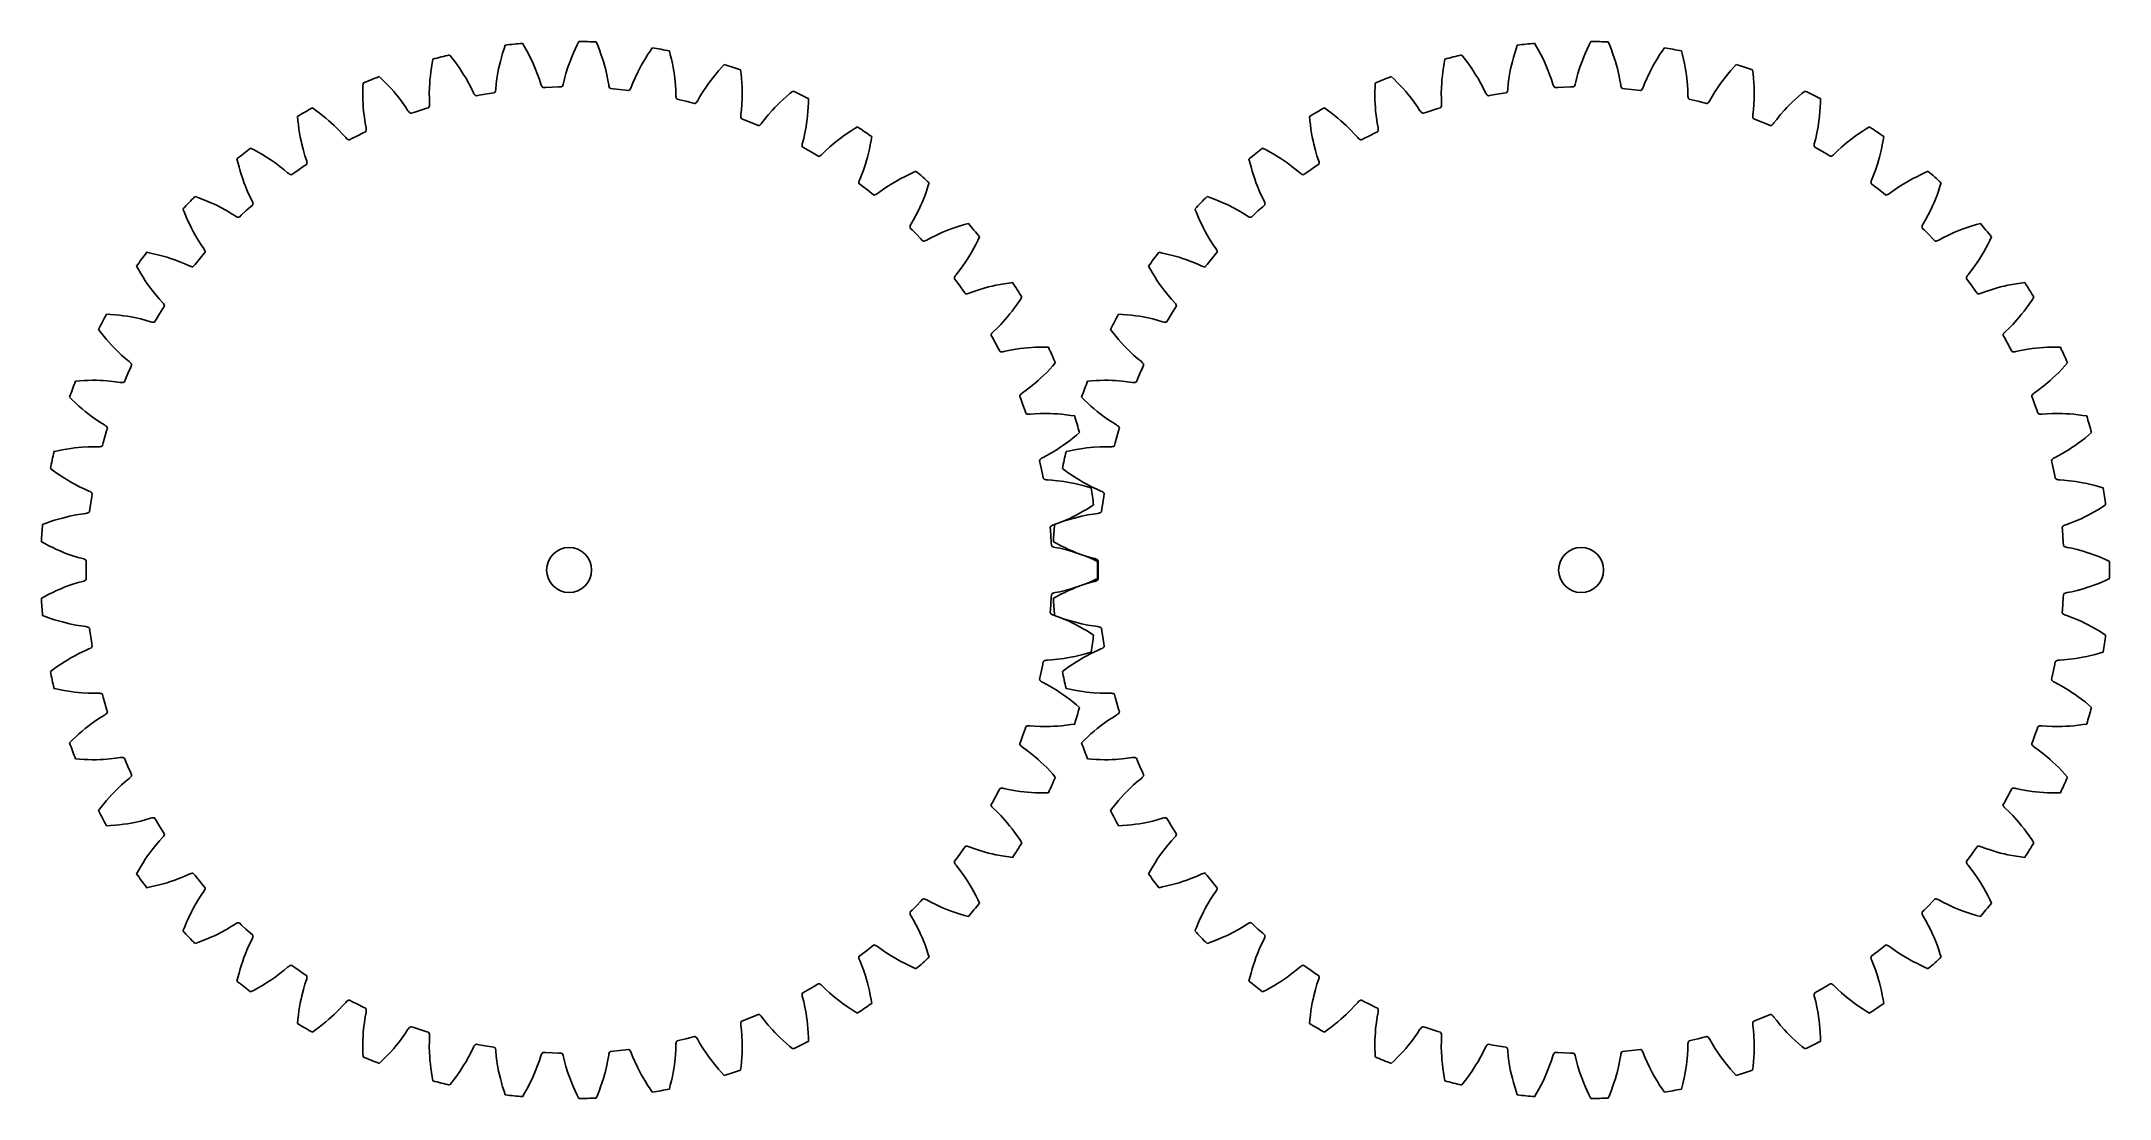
# Model space of a CAD drawing. Extents: x -47 to 137, y -47 to 47.
import ezdxf

# ---------------------------------------------------------------- set-up
doc = ezdxf.new("R2010")
doc.units = 0

msp = doc.modelspace()

# ---------------------------------------------------------------- linework, layer by layer
for centre in [(0, 0), (0, 0), (90, 0), (90, 0)]:
    msp.add_circle(centre, 2)
at = {"layer": 'layer0'}
for p, q in [((84.09, 45.94), (84.21, 46.33)), ((84.21, 46.33), (84.32, 46.66)), ((85.85, 46.82), (86.03, 46.52)), ((86.03, 46.52), (86.23, 46.16)), ((86.23, 46.16), (86.41, 45.82)), ((90.38, 45.96), (90.54, 46.31)), ((90.54, 46.31), (90.72, 46.68)), ((90.72, 46.68), (90.87, 46.99)), ((92.41, 46.94), (92.54, 46.62)), ((92.54, 46.62), (92.69, 46.24)), ((92.69, 46.24), (92.82, 45.87)), ((96.98, 45.79), (97.21, 46.13)), ((97.21, 46.13), (97.4, 46.41)), ((98.92, 46.15), (99, 45.81)), ((77.66, 43.92), (77.7, 44.29)), ((77.7, 44.29), (77.76, 44.67)), ((77.76, 44.67), (77.82, 45.07)), ((77.82, 45.07), (77.89, 45.41)), ((79.38, 45.78), (79.59, 45.51)), ((79.59, 45.51), (79.84, 45.19)), ((79.84, 45.19), (80.07, 44.88)), ((80.07, 44.88), (80.28, 44.57)), ((80.28, 44.57), (80.47, 44.28)), ((80.47, 44.28), (80.65, 44)), ((83.58, 43.68), (83.67, 44.24)), ((83.67, 44.24), (83.73, 44.55)), ((83.73, 44.55), (83.81, 44.87)), ((83.81, 44.87), (83.89, 45.21)), ((83.89, 45.21), (83.98, 45.57)), ((83.98, 45.57), (84.09, 45.94)), ((86.41, 45.82), (86.58, 45.49)), ((86.58, 45.49), (86.73, 45.18)), ((86.73, 45.18), (86.87, 44.88)), ((86.87, 44.88), (86.99, 44.59)), ((86.99, 44.59), (87.2, 44.06)), ((89.59, 43.67), (89.72, 44.15)), ((89.72, 44.15), (89.89, 44.69)), ((89.89, 44.69), (90, 44.99)), ((90, 44.99), (90.11, 45.3)), ((90.11, 45.3), (90.24, 45.62)), ((90.24, 45.62), (90.38, 45.96)), ((92.82, 45.87), (92.94, 45.53)), ((92.94, 45.53), (93.05, 45.19)), ((93.05, 45.19), (93.14, 44.88)), ((93.14, 44.88), (93.23, 44.58)), ((93.23, 44.58), (93.36, 44.02)), ((95.87, 43.76), (96.11, 44.27)), ((96.11, 44.27), (96.26, 44.55)), ((96.26, 44.55), (96.41, 44.84)), ((96.41, 44.84), (96.59, 45.14)), ((96.59, 45.14), (96.78, 45.46)), ((96.78, 45.46), (96.98, 45.79)), ((99, 45.81), (99.1, 45.41)), ((99.1, 45.41), (99.18, 45.04)), ((99.18, 45.04), (99.25, 44.67)), ((99.25, 44.67), (99.31, 44.33)), ((99.31, 44.33), (99.36, 44)), ((103.04, 44.07), (103.29, 44.37)), ((103.29, 44.37), (103.56, 44.67)), ((103.56, 44.67), (103.79, 44.93)), ((105.25, 44.46), (105.29, 44.11)), ((71.66, 42.53), (71.67, 42.94)), ((71.66, 42.14), (71.66, 42.53)), ((71.67, 42.94), (71.68, 43.28)), ((73.11, 43.86), (73.36, 43.62)), ((73.36, 43.62), (73.65, 43.33)), ((73.65, 43.33), (73.92, 43.06)), ((73.92, 43.06), (74.17, 42.79)), ((74.17, 42.79), (74.4, 42.53)), ((74.4, 42.53), (74.62, 42.28)), ((77.56, 42.36), (77.58, 42.93)), ((77.57, 41.87), (77.56, 42.36)), ((77.58, 42.93), (77.6, 43.24)), ((77.6, 43.24), (77.62, 43.57)), ((77.62, 43.57), (77.66, 43.92)), ((80.65, 44), (80.81, 43.74)), ((80.81, 43.74), (81.09, 43.24)), ((81.09, 43.24), (81.32, 42.8)), ((81.32, 42.8), (81.49, 42.43)), ((81.49, 42.43), (81.54, 42.33)), ((81.54, 42.33), (81.6, 42.26)), ((82.54, 42.3), (83.1, 42.39)), ((83.1, 42.39), (83.32, 42.43)), ((83.32, 42.43), (83.34, 42.44)), ((83.34, 42.44), (83.38, 42.46)), ((83.38, 42.46), (83.42, 42.51)), ((83.42, 42.51), (83.44, 42.58)), ((83.44, 42.58), (83.47, 42.67)), ((83.47, 42.67), (83.48, 42.78)), ((83.48, 42.78), (83.52, 43.19)), ((83.52, 43.19), (83.58, 43.68)), ((87.2, 44.06), (87.36, 43.6)), ((87.36, 43.6), (87.48, 43.2)), ((87.48, 43.2), (87.52, 43.1)), ((87.52, 43.1), (87.56, 43.02)), ((87.56, 43.02), (87.6, 42.95)), ((87.6, 42.95), (87.64, 42.91)), ((87.64, 42.91), (87.69, 42.89)), ((87.69, 42.89), (87.71, 42.89)), ((87.71, 42.89), (87.94, 42.9)), ((87.94, 42.9), (88.5, 42.92)), ((88.5, 42.92), (89.06, 42.94)), ((89.06, 42.94), (89.29, 42.94)), ((89.29, 42.94), (89.31, 42.95)), ((89.31, 42.95), (89.36, 42.97)), ((89.36, 42.97), (89.4, 43.02)), ((89.4, 43.02), (89.43, 43.08)), ((89.43, 43.08), (89.47, 43.17)), ((89.47, 43.17), (89.5, 43.27)), ((89.5, 43.27), (89.59, 43.67)), ((93.36, 44.02), (93.45, 43.54)), ((93.45, 43.54), (93.52, 43.13)), ((93.52, 43.13), (93.54, 43.03)), ((93.54, 43.03), (93.57, 42.94)), ((93.57, 42.94), (93.6, 42.87)), ((93.6, 42.87), (93.64, 42.82)), ((93.64, 42.82), (93.68, 42.8)), ((93.68, 42.8), (93.7, 42.79)), ((93.7, 42.79), (93.93, 42.77)), ((93.93, 42.77), (94.49, 42.71)), ((94.49, 42.71), (95.05, 42.65)), ((95.05, 42.65), (95.28, 42.62)), ((95.28, 42.62), (95.3, 42.63)), ((95.3, 42.63), (95.34, 42.64)), ((95.34, 42.64), (95.39, 42.68)), ((95.39, 42.68), (95.44, 42.74)), ((95.44, 42.74), (95.48, 42.82)), ((95.48, 42.82), (95.53, 42.92)), ((95.53, 42.92), (95.67, 43.31)), ((95.67, 43.31), (95.87, 43.76)), ((99.36, 44), (99.4, 43.69)), ((99.4, 43.69), (99.45, 43.13)), ((99.45, 43.13), (99.48, 42.63)), ((99.48, 42.63), (99.49, 42.22)), ((101.64, 42.09), (101.9, 42.52)), ((101.9, 42.52), (102.22, 42.99)), ((102.22, 42.99), (102.4, 43.25)), ((102.4, 43.25), (102.59, 43.51)), ((102.59, 43.51), (102.81, 43.79)), ((102.81, 43.79), (103.04, 44.07)), ((105.29, 44.11), (105.33, 43.71)), ((105.33, 43.71), (105.36, 43.32)), ((105.36, 43.32), (105.38, 42.95)), ((105.38, 42.95), (105.39, 42.6)), ((105.39, 42.6), (105.39, 42.27)), ((109.33, 42.09), (109.64, 42.35)), ((109.64, 42.35), (109.91, 42.57)), ((67.17, 41.08), (67.45, 40.88)), ((67.45, 40.88), (67.78, 40.64)), ((67.78, 40.64), (68.08, 40.4)), ((71.66, 41.77), (71.66, 42.14)), ((71.68, 41.43), (71.66, 41.77)), ((71.7, 41.1), (71.68, 41.43)), ((71.72, 40.79), (71.7, 41.1)), ((71.79, 40.22), (71.72, 40.79)), ((74.62, 42.28), (74.82, 42.03)), ((74.82, 42.03), (75.16, 41.58)), ((75.16, 41.58), (75.45, 41.18)), ((75.45, 41.18), (75.67, 40.83)), ((75.67, 40.83), (75.74, 40.75)), ((75.74, 40.75), (75.8, 40.68)), ((75.8, 40.68), (75.85, 40.63)), ((75.85, 40.63), (75.91, 40.6)), ((75.91, 40.6), (75.95, 40.59)), ((75.95, 40.59), (75.98, 40.6)), ((75.98, 40.6), (76.19, 40.67)), ((76.19, 40.67), (76.73, 40.85)), ((76.73, 40.85), (77.26, 41.02)), ((77.26, 41.02), (77.48, 41.09)), ((77.48, 41.09), (77.5, 41.1)), ((77.5, 41.1), (77.54, 41.13)), ((77.54, 41.13), (77.56, 41.18)), ((77.56, 41.18), (77.58, 41.26)), ((77.59, 41.46), (77.57, 41.87)), ((77.58, 41.26), (77.59, 41.35)), ((77.59, 41.35), (77.59, 41.46)), ((81.6, 42.26), (81.65, 42.2)), ((81.65, 42.2), (81.69, 42.17)), ((81.69, 42.17), (81.74, 42.15)), ((81.74, 42.15), (81.76, 42.15)), ((81.76, 42.15), (81.99, 42.2)), ((81.99, 42.2), (82.54, 42.3)), ((99.49, 42.22), (99.49, 42.11)), ((99.49, 42.11), (99.51, 42.02)), ((99.51, 42.02), (99.53, 41.95)), ((99.53, 41.95), (99.56, 41.9)), ((99.56, 41.9), (99.6, 41.87)), ((99.6, 41.87), (99.62, 41.86)), ((99.62, 41.86), (99.84, 41.81)), ((99.84, 41.81), (100.39, 41.67)), ((100.39, 41.67), (100.94, 41.53)), ((100.94, 41.53), (101.16, 41.48)), ((101.16, 41.48), (101.18, 41.47)), ((101.18, 41.47), (101.23, 41.49)), ((101.23, 41.49), (101.28, 41.52)), ((101.28, 41.52), (101.33, 41.57)), ((101.33, 41.57), (101.39, 41.64)), ((101.39, 41.64), (101.45, 41.73)), ((101.45, 41.73), (101.64, 42.09)), ((105.27, 40.49), (105.26, 40.38)), ((105.32, 40.9), (105.27, 40.49)), ((105.36, 41.39), (105.32, 40.9)), ((105.39, 41.96), (105.36, 41.39)), ((105.39, 42.27), (105.39, 41.96)), ((107.7, 40.45), (108.08, 40.87)), ((108.08, 40.87), (108.29, 41.1)), ((108.29, 41.1), (108.53, 41.34)), ((108.53, 41.34), (108.78, 41.58)), ((108.78, 41.58), (109.04, 41.83)), ((109.04, 41.83), (109.33, 42.09)), ((111.24, 40.76), (111.21, 40.39)), ((111.26, 41.15), (111.24, 40.76)), ((111.28, 41.55), (111.26, 41.15)), ((111.29, 41.9), (111.28, 41.55)), ((65.87, 39.97), (65.84, 40.31)), ((65.92, 39.56), (65.87, 39.97)), ((65.97, 39.18), (65.92, 39.56)), ((66.03, 38.82), (65.97, 39.18)), ((66.09, 38.47), (66.03, 38.82)), ((68.08, 40.4), (68.37, 40.17)), ((68.37, 40.17), (68.64, 39.94)), ((68.64, 39.94), (68.88, 39.72)), ((68.88, 39.72), (69.11, 39.51)), ((69.11, 39.51), (69.52, 39.11)), ((69.52, 39.11), (69.86, 38.75)), ((69.86, 38.75), (70.13, 38.44)), ((71.17, 38.6), (71.68, 38.85)), ((71.68, 38.85), (71.89, 38.94)), ((71.86, 39.73), (71.79, 40.22)), ((71.94, 39.33), (71.86, 39.73)), ((71.89, 38.94), (71.91, 38.96)), ((71.91, 38.96), (71.93, 39)), ((71.93, 39), (71.95, 39.05)), ((71.96, 39.22), (71.94, 39.33)), ((71.95, 39.05), (71.96, 39.13)), ((71.96, 39.13), (71.96, 39.22)), ((105.26, 40.38), (105.27, 40.29)), ((105.27, 40.29), (105.28, 40.22)), ((105.28, 40.22), (105.3, 40.16)), ((105.3, 40.16), (105.33, 40.12)), ((105.33, 40.12), (105.35, 40.11)), ((105.35, 40.11), (105.57, 40.03)), ((105.57, 40.03), (106.09, 39.82)), ((106.09, 39.82), (106.61, 39.61)), ((106.61, 39.61), (106.82, 39.52)), ((106.82, 39.52), (106.84, 39.51)), ((106.84, 39.51), (106.89, 39.52)), ((106.89, 39.52), (106.95, 39.54)), ((106.95, 39.54), (107.01, 39.59)), ((107.01, 39.59), (107.07, 39.65)), ((107.07, 39.65), (107.14, 39.74)), ((107.14, 39.74), (107.39, 40.06)), ((107.39, 40.06), (107.7, 40.45)), ((110.97, 38.85), (110.86, 38.37)), ((111.08, 39.41), (110.97, 38.85)), ((111.12, 39.72), (111.08, 39.41)), ((111.17, 40.05), (111.12, 39.72)), ((111.21, 40.39), (111.17, 40.05)), ((114.38, 38.56), (114.68, 38.77)), ((114.68, 38.77), (115, 38.99)), ((115, 38.99), (115.34, 39.21)), ((115.34, 39.21), (115.64, 39.39)), ((61.67, 37.5), (61.98, 37.34)), ((61.98, 37.34), (62.34, 37.15)), ((62.34, 37.15), (62.67, 36.96)), ((62.67, 36.96), (62.99, 36.77)), ((66.16, 38.15), (66.09, 38.47)), ((66.22, 37.84), (66.16, 38.15)), ((66.37, 37.29), (66.22, 37.84)), ((66.51, 36.82), (66.37, 37.29)), ((66.64, 36.43), (66.51, 36.82)), ((70.13, 38.44), (70.2, 38.36)), ((70.2, 38.36), (70.27, 38.3)), ((70.27, 38.3), (70.34, 38.26)), ((70.34, 38.26), (70.39, 38.24)), ((70.39, 38.24), (70.44, 38.24)), ((70.44, 38.24), (70.46, 38.25)), ((70.46, 38.25), (70.67, 38.35)), ((70.67, 38.35), (71.17, 38.6)), ((110.76, 37.97), (110.73, 37.87)), ((110.73, 37.87), (110.73, 37.77)), ((110.73, 37.77), (110.73, 37.7)), ((110.73, 37.7), (110.74, 37.64)), ((110.74, 37.64), (110.77, 37.6)), ((110.86, 38.37), (110.76, 37.97)), ((110.77, 37.6), (110.79, 37.59)), ((110.79, 37.59), (110.99, 37.47)), ((110.99, 37.47), (111.47, 37.2)), ((111.47, 37.2), (111.96, 36.91)), ((111.96, 36.91), (112.16, 36.79)), ((112.16, 36.79), (112.18, 36.79)), ((112.23, 36.78), (112.28, 36.8)), ((112.28, 36.8), (112.35, 36.84)), ((112.35, 36.84), (112.42, 36.89)), ((112.42, 36.89), (112.51, 36.96)), ((112.51, 36.96), (112.8, 37.25)), ((112.8, 37.25), (113.16, 37.59)), ((113.16, 37.59), (113.59, 37.96)), ((113.59, 37.96), (113.84, 38.15)), ((113.84, 38.15), (114.1, 38.36)), ((114.1, 38.36), (114.38, 38.56)), ((116.62, 37.05), (116.53, 36.71)), ((116.7, 37.41), (116.62, 37.05)), ((116.78, 37.79), (116.7, 37.41)), ((116.86, 38.19), (116.78, 37.79)), ((116.92, 38.53), (116.86, 38.19)), ((60.54, 36.22), (60.46, 36.56)), ((60.65, 35.83), (60.54, 36.22)), ((60.75, 35.45), (60.65, 35.83)), ((60.86, 35.1), (60.75, 35.45)), ((60.97, 34.77), (60.86, 35.1)), ((62.99, 36.77), (63.28, 36.58)), ((63.28, 36.58), (63.56, 36.4)), ((63.56, 36.4), (63.82, 36.22)), ((63.82, 36.22), (64.28, 35.88)), ((64.28, 35.88), (64.66, 35.57)), ((64.66, 35.57), (64.97, 35.3)), ((64.97, 35.3), (65.06, 35.24)), ((65.06, 35.24), (65.13, 35.19)), ((65.13, 35.19), (65.2, 35.16)), ((65.2, 35.16), (65.26, 35.14)), ((65.26, 35.14), (65.31, 35.15)), ((65.31, 35.15), (65.33, 35.16)), ((65.33, 35.16), (65.52, 35.29)), ((65.52, 35.29), (65.98, 35.61)), ((65.98, 35.61), (66.45, 35.92)), ((66.45, 35.92), (66.64, 36.04)), ((66.67, 36.33), (66.64, 36.43)), ((66.64, 36.04), (66.66, 36.06)), ((66.66, 36.06), (66.68, 36.1)), ((66.69, 36.24), (66.67, 36.33)), ((66.68, 36.1), (66.69, 36.16)), ((66.69, 36.16), (66.69, 36.24)), ((112.18, 36.79), (112.23, 36.78)), ((116, 35.09), (115.84, 34.71)), ((116.18, 35.55), (116, 35.09)), ((116.36, 36.09), (116.18, 35.55)), ((116.45, 36.39), (116.36, 36.09)), ((116.53, 36.71), (116.45, 36.39)), ((119.51, 34.79), (119.84, 34.96)), ((119.84, 34.96), (120.19, 35.13)), ((120.19, 35.13), (120.55, 35.3)), ((120.55, 35.3), (120.87, 35.44)), ((56.73, 33.2), (57.06, 33.08)), ((61.08, 34.46), (60.97, 34.77)), ((61.19, 34.17), (61.08, 34.46)), ((61.41, 33.64), (61.19, 34.17)), ((61.61, 33.19), (61.41, 33.64)), ((61.8, 32.83), (61.61, 33.19)), ((115.78, 34.52), (115.77, 34.45)), ((115.77, 34.45), (115.78, 34.39)), ((115.8, 34.61), (115.78, 34.52)), ((115.78, 34.39), (115.8, 34.34)), ((115.84, 34.71), (115.8, 34.61)), ((115.8, 34.34), (115.81, 34.33)), ((115.81, 34.33), (116, 34.19)), ((116, 34.19), (116.44, 33.85)), ((116.44, 33.85), (116.88, 33.5)), ((116.88, 33.5), (117.06, 33.35)), ((117.06, 33.35), (117.08, 33.34)), ((117.08, 33.34), (117.13, 33.33)), ((117.13, 33.33), (117.19, 33.34)), ((117.19, 33.34), (117.26, 33.37)), ((117.26, 33.37), (117.34, 33.41)), ((117.34, 33.41), (117.43, 33.47)), ((117.43, 33.47), (117.76, 33.72)), ((117.76, 33.72), (118.17, 34)), ((118.17, 34), (118.65, 34.31)), ((118.65, 34.31), (118.91, 34.46)), ((118.91, 34.46), (119.2, 34.63)), ((119.2, 34.63), (119.51, 34.79)), ((121.65, 33.33), (121.52, 32.98)), ((121.78, 33.69), (121.65, 33.33)), ((121.91, 34.08), (121.78, 33.69)), ((122.02, 34.41), (121.91, 34.08)), ((55.79, 31.77), (55.66, 32.09)), ((55.95, 31.39), (55.79, 31.77)), ((56.1, 31.04), (55.95, 31.39)), ((57.06, 33.08), (57.44, 32.94)), ((57.44, 32.94), (57.8, 32.79)), ((57.8, 32.79), (58.14, 32.65)), ((58.14, 32.65), (58.45, 32.51)), ((58.45, 32.51), (58.75, 32.36)), ((58.75, 32.36), (59.03, 32.22)), ((59.03, 32.22), (59.53, 31.95)), ((59.53, 31.95), (59.96, 31.7)), ((59.96, 31.7), (60.3, 31.48)), ((60.3, 31.48), (60.4, 31.42)), ((60.4, 31.42), (60.48, 31.38)), ((60.48, 31.38), (60.55, 31.36)), ((60.55, 31.36), (60.61, 31.36)), ((60.61, 31.36), (60.66, 31.37)), ((60.66, 31.37), (60.68, 31.38)), ((60.68, 31.38), (60.85, 31.54)), ((60.85, 31.54), (61.26, 31.92)), ((61.26, 31.92), (61.68, 32.29)), ((61.68, 32.29), (61.85, 32.44)), ((61.85, 32.73), (61.8, 32.83)), ((61.87, 32.64), (61.85, 32.73)), ((61.85, 32.44), (61.87, 32.46)), ((61.89, 32.57), (61.87, 32.64)), ((61.87, 32.46), (61.88, 32.51)), ((61.88, 32.51), (61.89, 32.57)), ((120.87, 31.56), (120.63, 31.13)), ((121.12, 32.07), (120.87, 31.56)), ((121.25, 32.36), (121.12, 32.07)), ((121.39, 32.66), (121.25, 32.36)), ((121.52, 32.98), (121.39, 32.66)), ((56.26, 30.71), (56.1, 31.04)), ((56.41, 30.39), (56.26, 30.71)), ((56.57, 30.1), (56.41, 30.39)), ((56.71, 29.83), (56.57, 30.1)), ((57, 29.33), (56.71, 29.83)), ((120.32, 30.52), (120.31, 30.46)), ((120.31, 30.46), (120.33, 30.42)), ((120.33, 30.6), (120.32, 30.52)), ((120.37, 30.68), (120.33, 30.6)), ((120.33, 30.42), (120.34, 30.4)), ((120.34, 30.4), (120.5, 30.24)), ((120.42, 30.78), (120.37, 30.68)), ((120.63, 31.13), (120.42, 30.78)), ((120.5, 30.24), (120.9, 29.84)), ((120.9, 29.84), (121.28, 29.43)), ((121.82, 29.33), (122.18, 29.53)), ((122.18, 29.53), (122.62, 29.75)), ((122.62, 29.75), (123.14, 29.99)), ((123.14, 29.99), (123.43, 30.11)), ((123.43, 30.11), (123.74, 30.23)), ((123.74, 30.23), (124.06, 30.35)), ((124.06, 30.35), (124.41, 30.47)), ((124.41, 30.47), (124.78, 30.59)), ((124.78, 30.59), (125.17, 30.7)), ((125.17, 30.7), (125.51, 30.8)), ((126.49, 29.62), (126.34, 29.3)), ((52.43, 28.24), (52.77, 28.17)), ((52.77, 28.17), (53.17, 28.09)), ((53.17, 28.09), (53.55, 27.99)), ((53.55, 27.99), (53.9, 27.9)), ((53.9, 27.9), (54.24, 27.8)), ((54.24, 27.8), (54.55, 27.7)), ((54.55, 27.7), (54.85, 27.6)), ((54.85, 27.6), (55.38, 27.4)), ((56.74, 27.17), (57.1, 27.61)), ((57.27, 28.92), (57, 29.33)), ((57.1, 27.61), (57.46, 28.04)), ((57.51, 28.58), (57.27, 28.92)), ((57.46, 28.04), (57.61, 28.21)), ((57.56, 28.49), (57.51, 28.58)), ((57.61, 28.41), (57.56, 28.49)), ((57.63, 28.34), (57.61, 28.41)), ((57.61, 28.21), (57.62, 28.23)), ((57.62, 28.23), (57.63, 28.28)), ((57.63, 28.28), (57.63, 28.34)), ((121.28, 29.43), (121.44, 29.26)), ((121.44, 29.26), (121.46, 29.25)), ((121.46, 29.25), (121.5, 29.23)), ((121.5, 29.23), (121.56, 29.23)), ((121.56, 29.23), (121.64, 29.25)), ((121.64, 29.25), (121.72, 29.28)), ((121.72, 29.28), (121.82, 29.33)), ((125.45, 27.69), (125.29, 27.43)), ((125.63, 27.98), (125.45, 27.69)), ((125.8, 28.28), (125.63, 27.98)), ((125.98, 28.6), (125.8, 28.28)), ((126.16, 28.94), (125.98, 28.6)), ((126.34, 29.3), (126.16, 28.94)), ((51.7, 26.7), (51.53, 27)), ((51.91, 26.35), (51.7, 26.7)), ((52.11, 26.02), (51.91, 26.35)), ((52.31, 25.71), (52.11, 26.02)), ((55.38, 27.4), (55.84, 27.21)), ((55.84, 27.21), (56.21, 27.04)), ((56.21, 27.04), (56.31, 27)), ((56.31, 27), (56.4, 26.97)), ((56.4, 26.97), (56.47, 26.96)), ((56.47, 26.96), (56.53, 26.96)), ((56.53, 26.96), (56.58, 26.98)), ((56.58, 26.98), (56.59, 27)), ((56.59, 27), (56.74, 27.17)), ((124.27, 26.01), (124.26, 25.95)), ((124.26, 25.95), (124.27, 25.9)), ((124.3, 26.08), (124.27, 26.01)), ((124.27, 25.9), (124.28, 25.88)), ((124.28, 25.88), (124.41, 25.7)), ((124.34, 26.16), (124.3, 26.08)), ((124.41, 26.25), (124.34, 26.16)), ((124.67, 26.57), (124.41, 26.25)), ((124.96, 26.96), (124.67, 26.57)), ((125.29, 27.43), (124.96, 26.96)), ((52.51, 25.42), (52.31, 25.71)), ((52.7, 25.15), (52.51, 25.42)), ((52.89, 24.9), (52.7, 25.15)), ((53.24, 24.46), (52.89, 24.9)), ((53.56, 24.08), (53.24, 24.46)), ((53.84, 23.78), (53.56, 24.08)), ((124.41, 25.7), (124.75, 25.25)), ((124.75, 25.25), (125.08, 24.79)), ((125.08, 24.79), (125.21, 24.6)), ((125.21, 24.6), (125.22, 24.58)), ((125.22, 24.58), (125.27, 24.56)), ((125.27, 24.56), (125.33, 24.55)), ((125.33, 24.55), (125.4, 24.56)), ((125.4, 24.56), (125.49, 24.58)), ((125.49, 24.58), (125.59, 24.61)), ((125.59, 24.61), (125.98, 24.76)), ((125.98, 24.76), (126.45, 24.92)), ((126.45, 24.92), (126.99, 25.08)), ((126.99, 25.08), (127.29, 25.16)), ((127.29, 25.16), (127.62, 25.24)), ((127.62, 25.24), (127.96, 25.31)), ((127.96, 25.31), (128.32, 25.38)), ((128.32, 25.38), (128.7, 25.45)), ((128.7, 25.45), (129.1, 25.51)), ((129.1, 25.51), (129.45, 25.55)), ((130.07, 23.96), (129.84, 23.63)), ((130.26, 24.25), (130.07, 23.96)), ((48.87, 22.74), (49.22, 22.72)), ((49.22, 22.72), (49.62, 22.69)), ((49.62, 22.69), (50.01, 22.65)), ((50.01, 22.65), (50.37, 22.6)), ((50.37, 22.6), (50.72, 22.55)), ((50.72, 22.55), (51.04, 22.5)), ((51.04, 22.5), (51.35, 22.44)), ((51.35, 22.44), (51.9, 22.32)), ((51.9, 22.32), (52.38, 22.19)), ((52.38, 22.19), (52.77, 22.07)), ((53.15, 22.07), (53.16, 22.08)), ((53.16, 22.08), (53.28, 22.28)), ((53.28, 22.28), (53.58, 22.76)), ((53.58, 22.76), (53.88, 23.24)), ((53.92, 23.7), (53.84, 23.78)), ((53.88, 23.24), (54, 23.43)), ((53.97, 23.62), (53.92, 23.7)), ((54, 23.55), (53.97, 23.62)), ((54.01, 23.5), (54, 23.55)), ((54, 23.43), (54.01, 23.45)), ((54.01, 23.45), (54.01, 23.5)), ((128.76, 22.25), (128.38, 21.83)), ((128.96, 22.49), (128.76, 22.25)), ((129.17, 22.75), (128.96, 22.49)), ((129.39, 23.02), (129.17, 22.75)), ((129.61, 23.31), (129.39, 23.02)), ((129.84, 23.63), (129.61, 23.31)), ((48.36, 21.11), (48.15, 21.38)), ((48.61, 20.79), (48.36, 21.11)), ((48.86, 20.49), (48.61, 20.79)), ((49.1, 20.22), (48.86, 20.49)), ((52.77, 22.07), (52.88, 22.04)), ((52.88, 22.04), (52.97, 22.03)), ((52.97, 22.03), (53.05, 22.03)), ((53.05, 22.03), (53.11, 22.04)), ((53.11, 22.04), (53.15, 22.07)), ((127.56, 20.99), (127.54, 20.93)), ((127.54, 20.93), (127.54, 20.88)), ((127.54, 20.88), (127.54, 20.86)), ((127.54, 20.86), (127.66, 20.66)), ((127.59, 21.05), (127.56, 20.99)), ((127.65, 21.12), (127.59, 21.05)), ((127.73, 21.2), (127.65, 21.12)), ((127.66, 20.66), (127.92, 20.16)), ((128.03, 21.48), (127.73, 21.2)), ((128.38, 21.83), (128.03, 21.48)), ((49.34, 19.96), (49.1, 20.22)), ((49.56, 19.72), (49.34, 19.96)), ((49.78, 19.5), (49.56, 19.72)), ((50.2, 19.1), (49.78, 19.5)), ((50.57, 18.78), (50.2, 19.1)), ((50.89, 18.52), (50.57, 18.78)), ((50.97, 18.45), (50.89, 18.52)), ((51.03, 18.38), (50.97, 18.45)), ((127.92, 20.16), (128.18, 19.67)), ((128.18, 19.67), (128.29, 19.46)), ((128.29, 19.46), (128.3, 19.44)), ((128.3, 19.44), (128.34, 19.42)), ((128.34, 19.42), (128.4, 19.4)), ((128.4, 19.4), (128.47, 19.39)), ((128.47, 19.39), (128.57, 19.4)), ((128.57, 19.4), (128.67, 19.42)), ((128.67, 19.42), (129.07, 19.51)), ((129.07, 19.51), (129.56, 19.61)), ((129.56, 19.61), (130.12, 19.69)), ((130.12, 19.69), (130.43, 19.73)), ((130.43, 19.73), (130.76, 19.76)), ((130.76, 19.76), (131.11, 19.78)), ((131.11, 19.78), (131.48, 19.8)), ((131.48, 19.8), (131.86, 19.81)), ((131.86, 19.81), (132.27, 19.82)), ((132.27, 19.82), (132.62, 19.82)), ((133.24, 18.41), (133.01, 18.15)), ((46.1, 16.8), (46.45, 16.82)), ((46.45, 16.82), (46.86, 16.85)), ((46.86, 16.85), (47.24, 16.86)), ((47.24, 16.86), (47.61, 16.87)), ((47.61, 16.87), (47.96, 16.87)), ((47.96, 16.87), (48.29, 16.86)), ((48.29, 16.86), (48.6, 16.84)), ((48.6, 16.84), (49.17, 16.8)), ((49.17, 16.8), (49.66, 16.74)), ((49.66, 16.74), (50.07, 16.67)), ((50.07, 16.67), (50.17, 16.66)), ((50.17, 16.66), (50.27, 16.66)), ((50.27, 16.66), (50.34, 16.67)), ((50.34, 16.67), (50.4, 16.69)), ((50.4, 16.69), (50.44, 16.72)), ((50.44, 16.72), (50.45, 16.74)), ((50.45, 16.74), (50.54, 16.95)), ((50.54, 16.95), (50.76, 17.47)), ((50.76, 17.47), (51, 17.98)), ((51, 17.98), (51.09, 18.19)), ((51.07, 18.32), (51.03, 18.38)), ((51.09, 18.26), (51.07, 18.32)), ((51.1, 18.21), (51.09, 18.26)), ((51.09, 18.19), (51.1, 18.21)), ((131.48, 16.64), (131.04, 16.28)), ((131.71, 16.85), (131.48, 16.64)), ((131.96, 17.07), (131.71, 16.85)), ((132.21, 17.31), (131.96, 17.07)), ((132.47, 17.57), (132.21, 17.31)), ((132.74, 17.85), (132.47, 17.57)), ((133.01, 18.15), (132.74, 17.85)), ((45.83, 15.11), (45.58, 15.35)), ((46.12, 14.83), (45.83, 15.11)), ((46.41, 14.57), (46.12, 14.83)), ((130.11, 15.56), (130.08, 15.5)), ((130.08, 15.5), (130.08, 15.45)), ((130.08, 15.45), (130.08, 15.43)), ((130.08, 15.43), (130.16, 15.22)), ((130.16, 15.61), (130.11, 15.56)), ((130.22, 15.68), (130.16, 15.61)), ((130.16, 15.22), (130.36, 14.69)), ((130.31, 15.75), (130.22, 15.68)), ((130.65, 15.98), (130.31, 15.75)), ((131.04, 16.28), (130.65, 15.98)), ((46.69, 14.33), (46.41, 14.57)), ((46.95, 14.1), (46.69, 14.33)), ((47.21, 13.9), (46.95, 14.1)), ((47.46, 13.71), (47.21, 13.9)), ((47.92, 13.38), (47.46, 13.71)), ((48.34, 13.11), (47.92, 13.38)), ((48.69, 12.9), (48.34, 13.11)), ((48.78, 12.83), (48.69, 12.9)), ((130.36, 14.69), (130.55, 14.16)), ((130.55, 14.16), (130.62, 13.94)), ((130.62, 13.94), (130.63, 13.92)), ((130.63, 13.92), (130.67, 13.89)), ((130.67, 13.89), (130.73, 13.87)), ((130.73, 13.87), (130.8, 13.85)), ((130.8, 13.85), (130.89, 13.84)), ((130.89, 13.84), (131, 13.85)), ((131, 13.85), (131.41, 13.89)), ((131.41, 13.89), (131.9, 13.91)), ((131.9, 13.91), (132.47, 13.91)), ((132.47, 13.91), (132.78, 13.91)), ((132.78, 13.91), (133.11, 13.89)), ((133.11, 13.89), (133.46, 13.87)), ((133.46, 13.87), (133.83, 13.84)), ((133.83, 13.84), (134.21, 13.8)), ((134.21, 13.8), (134.62, 13.74)), ((134.62, 13.74), (134.96, 13.69)), ((48.46, 11.02), (48.49, 11.06)), ((48.49, 11.06), (48.5, 11.07)), ((48.5, 11.07), (48.56, 11.3)), ((48.56, 11.3), (48.71, 11.84)), ((48.71, 11.84), (48.87, 12.38)), ((48.85, 12.78), (48.78, 12.83)), ((48.9, 12.72), (48.85, 12.78)), ((48.87, 12.38), (48.94, 12.6)), ((48.93, 12.67), (48.9, 12.72)), ((48.94, 12.62), (48.93, 12.67)), ((48.94, 12.6), (48.94, 12.62)), ((133.92, 11.07), (133.65, 10.88)), ((134.21, 11.27), (133.92, 11.07)), ((134.5, 11.49), (134.21, 11.27)), ((134.81, 11.73), (134.5, 11.49)), ((135.12, 11.99), (134.81, 11.73)), ((135.39, 12.21), (135.12, 11.99)), ((44.19, 10.52), (44.53, 10.6)), ((44.53, 10.6), (44.93, 10.68)), ((44.93, 10.68), (45.31, 10.75)), ((45.31, 10.75), (45.68, 10.8)), ((45.68, 10.8), (46.02, 10.85)), ((46.02, 10.85), (46.35, 10.89)), ((46.35, 10.89), (46.66, 10.92)), ((46.66, 10.92), (47.23, 10.95)), ((47.23, 10.95), (47.72, 10.96)), ((47.72, 10.96), (48.13, 10.95)), ((48.13, 10.95), (48.24, 10.96)), ((48.24, 10.96), (48.33, 10.97)), ((48.33, 10.97), (48.41, 10.99)), ((48.41, 10.99), (48.46, 11.02)), ((131.85, 9.77), (131.84, 9.73)), ((131.84, 9.73), (131.84, 9.7)), ((131.84, 9.7), (131.89, 9.48)), ((131.89, 9.82), (131.85, 9.77)), ((131.94, 9.87), (131.89, 9.82)), ((131.89, 9.48), (132.01, 8.93)), ((132.01, 9.93), (131.94, 9.87)), ((132.11, 9.98), (132.01, 9.93)), ((132.48, 10.17), (132.11, 9.98)), ((132.91, 10.41), (132.48, 10.17)), ((133.39, 10.71), (132.91, 10.41)), ((133.65, 10.88), (133.39, 10.71)), ((44.15, 8.81), (43.87, 9.02)), ((44.48, 8.58), (44.15, 8.81)), ((44.81, 8.36), (44.48, 8.58)), ((45.11, 8.16), (44.81, 8.36)), ((45.41, 7.98), (45.11, 8.16)), ((45.7, 7.81), (45.41, 7.98)), ((45.97, 7.65), (45.7, 7.81)), ((46.47, 7.39), (45.97, 7.65)), ((46.92, 7.18), (46.47, 7.39)), ((132.01, 8.93), (132.12, 8.38)), ((132.12, 8.38), (132.17, 8.15)), ((132.17, 8.15), (132.18, 8.13)), ((132.18, 8.13), (132.21, 8.1)), ((132.21, 8.1), (132.26, 8.06)), ((132.26, 8.06), (132.33, 8.04)), ((132.33, 8.04), (132.42, 8.02)), ((132.42, 8.02), (132.53, 8.01)), ((132.53, 8.01), (132.94, 7.99)), ((132.94, 7.99), (133.43, 7.94)), ((133.43, 7.94), (134, 7.87)), ((134, 7.87), (134.3, 7.82)), ((134.3, 7.82), (134.63, 7.76)), ((134.63, 7.76), (134.97, 7.68)), ((134.97, 7.68), (135.33, 7.6)), ((135.33, 7.6), (135.7, 7.51)), ((135.7, 7.51), (136.1, 7.4)), ((136.1, 7.4), (136.43, 7.3)), ((47.3, 7.02), (46.92, 7.18)), ((47.4, 6.97), (47.3, 7.02)), ((47.39, 5.42), (47.47, 5.98)), ((47.47, 6.92), (47.4, 6.97)), ((47.53, 6.88), (47.47, 6.92)), ((47.47, 5.98), (47.55, 6.53)), ((47.57, 6.83), (47.53, 6.88)), ((47.55, 6.53), (47.59, 6.76)), ((47.58, 6.78), (47.57, 6.83)), ((47.59, 6.76), (47.58, 6.78)), ((136.35, 5.59), (136, 5.38)), ((136.64, 5.78), (136.35, 5.59)), ((43.17, 4.04), (43.5, 4.17)), ((43.5, 4.17), (43.88, 4.3)), ((43.88, 4.3), (44.25, 4.42)), ((44.25, 4.42), (44.6, 4.53)), ((44.6, 4.53), (44.94, 4.62)), ((44.94, 4.62), (45.26, 4.71)), ((45.26, 4.71), (45.56, 4.78)), ((45.56, 4.78), (46.12, 4.89)), ((46.12, 4.89), (46.61, 4.97)), ((46.61, 4.97), (47.02, 5.02)), ((47.02, 5.02), (47.12, 5.04)), ((47.12, 5.04), (47.21, 5.07)), ((47.21, 5.07), (47.28, 5.1)), ((47.28, 5.1), (47.33, 5.13)), ((47.33, 5.13), (47.36, 5.17)), ((47.36, 5.19), (47.39, 5.42)), ((47.36, 5.17), (47.36, 5.19)), ((132.8, 3.85), (132.78, 3.81)), ((132.78, 3.81), (132.78, 3.79)), ((132.78, 3.79), (132.8, 3.56)), ((132.84, 3.9), (132.8, 3.85)), ((132.91, 3.94), (132.84, 3.9)), ((132.99, 3.98), (132.91, 3.94)), ((133.09, 4.02), (132.99, 3.98)), ((133.48, 4.16), (133.09, 4.02)), ((133.94, 4.34), (133.48, 4.16)), ((134.46, 4.56), (133.94, 4.34)), ((134.74, 4.7), (134.46, 4.56)), ((135.04, 4.85), (134.74, 4.7)), ((135.35, 5.01), (135.04, 4.85)), ((135.67, 5.19), (135.35, 5.01)), ((136, 5.38), (135.67, 5.19)), ((43.37, 2.35), (43.07, 2.51)), ((43.73, 2.16), (43.37, 2.35)), ((44.08, 1.99), (43.73, 2.16)), ((44.42, 1.83), (44.08, 1.99)), ((132.8, 3.56), (132.85, 3)), ((132.85, 3), (132.88, 2.43)), ((132.88, 2.43), (132.89, 2.21)), ((132.89, 2.21), (132.9, 2.18)), ((132.9, 2.18), (132.92, 2.14)), ((132.92, 2.14), (132.97, 2.1)), ((132.97, 2.1), (133.04, 2.07)), ((133.04, 2.07), (133.12, 2.04)), ((133.12, 2.04), (133.23, 2.01)), ((133.23, 2.01), (133.63, 1.93)), ((133.63, 1.93), (134.11, 1.82)), ((44.73, 1.69), (44.42, 1.83)), ((45.04, 1.57), (44.73, 1.69)), ((45.33, 1.45), (45.04, 1.57)), ((45.87, 1.26), (45.33, 1.45)), ((46.34, 1.12), (45.87, 1.26)), ((46.74, 1.01), (46.34, 1.12)), ((46.84, 0.98), (46.74, 1.01)), ((46.92, 0.94), (46.84, 0.98)), ((46.99, 0.9), (46.92, 0.94)), ((47.03, 0.86), (46.99, 0.9)), ((47.05, 0.81), (47.03, 0.86)), ((47.06, 0.79), (47.05, 0.81)), ((47.05, 0.56), (47.06, 0.79)), ((47.05, 0), (47.05, 0.56)), ((47.05, -0.56), (47.05, 0)), ((134.11, 1.82), (134.66, 1.67)), ((134.66, 1.67), (134.96, 1.57)), ((134.96, 1.57), (135.27, 1.47)), ((135.27, 1.47), (135.6, 1.35)), ((135.6, 1.35), (135.95, 1.22)), ((135.95, 1.22), (136.3, 1.07)), ((136.3, 1.07), (136.68, 0.91)), ((136.68, 0.91), (136.99, 0.77)), ((44.08, -1.99), (44.42, -1.83)), ((44.42, -1.83), (44.73, -1.69)), ((44.73, -1.69), (45.04, -1.57)), ((45.04, -1.57), (45.33, -1.45)), ((45.33, -1.45), (45.87, -1.26)), ((45.87, -1.26), (46.34, -1.12)), ((46.34, -1.12), (46.74, -1.01)), ((46.74, -1.01), (46.84, -0.98)), ((46.84, -0.98), (46.92, -0.94)), ((46.92, -0.94), (46.99, -0.9)), ((46.99, -0.9), (47.03, -0.86)), ((47.03, -0.86), (47.05, -0.81)), ((47.06, -0.79), (47.05, -0.56)), ((47.05, -0.81), (47.06, -0.79)), ((134.11, -1.82), (133.63, -1.93)), ((134.66, -1.67), (134.11, -1.82)), ((134.96, -1.57), (134.66, -1.67)), ((135.27, -1.47), (134.96, -1.57)), ((135.6, -1.35), (135.27, -1.47)), ((135.95, -1.22), (135.6, -1.35)), ((136.3, -1.07), (135.95, -1.22)), ((136.68, -0.91), (136.3, -1.07)), ((136.99, -0.77), (136.68, -0.91)), ((43.07, -2.51), (43.37, -2.35)), ((43.37, -2.35), (43.73, -2.16)), ((43.73, -2.16), (44.08, -1.99)), ((132.8, -3.56), (132.78, -3.79)), ((132.85, -3), (132.8, -3.56)), ((132.88, -2.43), (132.85, -3)), ((132.89, -2.21), (132.88, -2.43)), ((132.9, -2.18), (132.89, -2.21)), ((132.92, -2.14), (132.9, -2.18)), ((132.97, -2.1), (132.92, -2.14)), ((133.04, -2.07), (132.97, -2.1)), ((133.12, -2.04), (133.04, -2.07)), ((133.23, -2.01), (133.12, -2.04)), ((133.63, -1.93), (133.23, -2.01)), ((43.5, -4.17), (43.17, -4.04)), ((43.88, -4.3), (43.5, -4.17)), ((44.25, -4.42), (43.88, -4.3)), ((44.6, -4.53), (44.25, -4.42)), ((44.94, -4.62), (44.6, -4.53)), ((45.26, -4.71), (44.94, -4.62)), ((45.56, -4.78), (45.26, -4.71)), ((46.12, -4.89), (45.56, -4.78)), ((46.61, -4.97), (46.12, -4.89)), ((47.02, -5.02), (46.61, -4.97)), ((47.12, -5.04), (47.02, -5.02)), ((47.21, -5.07), (47.12, -5.04)), ((47.28, -5.1), (47.21, -5.07)), ((47.33, -5.13), (47.28, -5.1)), ((47.36, -5.17), (47.33, -5.13)), ((47.36, -5.19), (47.36, -5.17)), ((47.39, -5.42), (47.36, -5.19)), ((47.47, -5.98), (47.39, -5.42)), ((132.78, -3.79), (132.78, -3.81)), ((132.78, -3.81), (132.8, -3.85)), ((132.8, -3.85), (132.84, -3.9)), ((132.84, -3.9), (132.91, -3.94)), ((132.91, -3.94), (132.99, -3.98)), ((132.99, -3.98), (133.09, -4.02)), ((133.09, -4.02), (133.48, -4.16)), ((133.48, -4.16), (133.94, -4.34)), ((133.94, -4.34), (134.46, -4.56)), ((134.46, -4.56), (134.74, -4.7)), ((134.74, -4.7), (135.04, -4.85)), ((135.04, -4.85), (135.35, -5.01)), ((135.35, -5.01), (135.67, -5.19)), ((135.67, -5.19), (136, -5.38)), ((136, -5.38), (136.35, -5.59)), ((46.47, -7.39), (46.92, -7.18)), ((46.92, -7.18), (47.3, -7.02)), ((47.3, -7.02), (47.4, -6.97)), ((47.4, -6.97), (47.47, -6.92)), ((47.55, -6.53), (47.47, -5.98)), ((47.47, -6.92), (47.53, -6.88)), ((47.53, -6.88), (47.57, -6.83)), ((47.59, -6.76), (47.55, -6.53)), ((47.57, -6.83), (47.58, -6.78)), ((47.58, -6.78), (47.59, -6.76)), ((136.43, -7.3), (136.1, -7.4)), ((136.35, -5.59), (136.64, -5.78)), ((43.87, -9.02), (44.15, -8.81)), ((44.15, -8.81), (44.48, -8.58)), ((44.48, -8.58), (44.81, -8.36)), ((44.81, -8.36), (45.11, -8.16)), ((45.11, -8.16), (45.41, -7.98)), ((45.41, -7.98), (45.7, -7.81)), ((45.7, -7.81), (45.97, -7.65)), ((45.97, -7.65), (46.47, -7.39)), ((132.01, -8.93), (131.89, -9.48)), ((132.12, -8.38), (132.01, -8.93)), ((132.17, -8.15), (132.12, -8.38)), ((132.18, -8.13), (132.17, -8.15)), ((132.21, -8.1), (132.18, -8.13)), ((132.26, -8.06), (132.21, -8.1)), ((132.33, -8.04), (132.26, -8.06)), ((132.42, -8.02), (132.33, -8.04)), ((132.53, -8.01), (132.42, -8.02)), ((132.94, -7.99), (132.53, -8.01)), ((133.43, -7.94), (132.94, -7.99)), ((134, -7.87), (133.43, -7.94)), ((134.3, -7.82), (134, -7.87)), ((134.63, -7.76), (134.3, -7.82)), ((134.97, -7.68), (134.63, -7.76)), ((135.33, -7.6), (134.97, -7.68)), ((135.7, -7.51), (135.33, -7.6)), ((136.1, -7.4), (135.7, -7.51)), ((44.53, -10.6), (44.19, -10.52)), ((44.93, -10.68), (44.53, -10.6)), ((45.31, -10.75), (44.93, -10.68)), ((45.68, -10.8), (45.31, -10.75)), ((46.02, -10.85), (45.68, -10.8)), ((46.35, -10.89), (46.02, -10.85)), ((46.66, -10.92), (46.35, -10.89)), ((47.23, -10.95), (46.66, -10.92)), ((47.72, -10.96), (47.23, -10.95)), ((48.13, -10.95), (47.72, -10.96)), ((48.24, -10.96), (48.13, -10.95)), ((48.33, -10.97), (48.24, -10.96)), ((48.41, -10.99), (48.33, -10.97)), ((48.46, -11.02), (48.41, -10.99)), ((48.49, -11.06), (48.46, -11.02)), ((131.89, -9.48), (131.84, -9.7)), ((131.84, -9.7), (131.84, -9.73)), ((131.84, -9.73), (131.85, -9.77)), ((131.85, -9.77), (131.89, -9.82)), ((131.89, -9.82), (131.94, -9.87)), ((131.94, -9.87), (132.01, -9.93)), ((132.01, -9.93), (132.11, -9.98)), ((132.11, -9.98), (132.48, -10.17)), ((132.48, -10.17), (132.91, -10.41)), ((132.91, -10.41), (133.39, -10.71)), ((133.39, -10.71), (133.65, -10.88)), ((133.65, -10.88), (133.92, -11.07)), ((48.5, -11.07), (48.49, -11.06)), ((48.56, -11.3), (48.5, -11.07)), ((48.71, -11.84), (48.56, -11.3)), ((48.69, -12.9), (48.78, -12.83)), ((48.87, -12.38), (48.71, -11.84)), ((48.78, -12.83), (48.85, -12.78)), ((48.85, -12.78), (48.9, -12.72)), ((48.94, -12.6), (48.87, -12.38)), ((48.9, -12.72), (48.93, -12.67)), ((48.93, -12.67), (48.94, -12.62)), ((48.94, -12.62), (48.94, -12.6)), ((133.92, -11.07), (134.21, -11.27)), ((134.21, -11.27), (134.5, -11.49)), ((134.5, -11.49), (134.81, -11.73)), ((134.81, -11.73), (135.12, -11.99)), ((135.12, -11.99), (135.39, -12.21)), ((46.12, -14.83), (46.41, -14.57)), ((46.41, -14.57), (46.69, -14.33)), ((46.69, -14.33), (46.95, -14.1)), ((46.95, -14.1), (47.21, -13.9)), ((47.21, -13.9), (47.46, -13.71)), ((47.46, -13.71), (47.92, -13.38)), ((47.92, -13.38), (48.34, -13.11)), ((48.34, -13.11), (48.69, -12.9)), ((130.36, -14.69), (130.16, -15.22)), ((130.55, -14.16), (130.36, -14.69)), ((130.62, -13.94), (130.55, -14.16)), ((130.63, -13.92), (130.62, -13.94)), ((130.67, -13.89), (130.63, -13.92)), ((130.73, -13.87), (130.67, -13.89)), ((130.8, -13.85), (130.73, -13.87)), ((130.89, -13.84), (130.8, -13.85)), ((131, -13.85), (130.89, -13.84)), ((131.41, -13.89), (131, -13.85)), ((131.9, -13.91), (131.41, -13.89)), ((132.47, -13.91), (131.9, -13.91)), ((132.78, -13.91), (132.47, -13.91)), ((133.11, -13.89), (132.78, -13.91)), ((133.46, -13.87), (133.11, -13.89)), ((133.83, -13.84), (133.46, -13.87)), ((134.21, -13.8), (133.83, -13.84)), ((134.62, -13.74), (134.21, -13.8)), ((134.96, -13.69), (134.62, -13.74)), ((45.58, -15.35), (45.83, -15.11)), ((45.83, -15.11), (46.12, -14.83)), ((130.16, -15.22), (130.08, -15.43)), ((130.08, -15.43), (130.08, -15.45)), ((130.08, -15.45), (130.08, -15.5)), ((130.08, -15.5), (130.11, -15.56)), ((130.11, -15.56), (130.16, -15.61)), ((130.16, -15.61), (130.22, -15.68)), ((130.22, -15.68), (130.31, -15.75)), ((130.31, -15.75), (130.65, -15.98)), ((130.65, -15.98), (131.04, -16.28)), ((131.04, -16.28), (131.48, -16.64)), ((46.45, -16.82), (46.1, -16.8)), ((46.86, -16.85), (46.45, -16.82)), ((47.24, -16.86), (46.86, -16.85)), ((47.61, -16.87), (47.24, -16.86)), ((47.96, -16.87), (47.61, -16.87)), ((48.29, -16.86), (47.96, -16.87)), ((48.6, -16.84), (48.29, -16.86)), ((49.17, -16.8), (48.6, -16.84)), ((49.66, -16.74), (49.17, -16.8)), ((50.07, -16.67), (49.66, -16.74)), ((50.17, -16.66), (50.07, -16.67)), ((50.27, -16.66), (50.17, -16.66)), ((50.34, -16.67), (50.27, -16.66)), ((50.4, -16.69), (50.34, -16.67)), ((50.44, -16.72), (50.4, -16.69)), ((50.45, -16.74), (50.44, -16.72)), ((50.54, -16.95), (50.45, -16.74)), ((50.76, -17.47), (50.54, -16.95)), ((51, -17.98), (50.76, -17.47)), ((50.97, -18.45), (51.03, -18.38)), ((51.09, -18.19), (51, -17.98)), ((51.03, -18.38), (51.07, -18.32)), ((51.07, -18.32), (51.09, -18.26)), ((51.1, -18.21), (51.09, -18.19)), ((51.09, -18.26), (51.1, -18.21)), ((131.48, -16.64), (131.71, -16.85)), ((131.71, -16.85), (131.96, -17.07)), ((131.96, -17.07), (132.21, -17.31)), ((132.21, -17.31), (132.47, -17.57)), ((132.47, -17.57), (132.74, -17.85)), ((132.74, -17.85), (133.01, -18.15)), ((133.01, -18.15), (133.24, -18.41)), ((48.86, -20.49), (49.1, -20.22)), ((49.1, -20.22), (49.34, -19.96)), ((49.34, -19.96), (49.56, -19.72)), ((49.56, -19.72), (49.78, -19.5)), ((49.78, -19.5), (50.2, -19.1)), ((50.2, -19.1), (50.57, -18.78)), ((50.57, -18.78), (50.89, -18.52)), ((50.89, -18.52), (50.97, -18.45)), ((127.92, -20.16), (127.66, -20.66)), ((128.18, -19.67), (127.92, -20.16)), ((128.29, -19.46), (128.18, -19.67)), ((128.3, -19.44), (128.29, -19.46)), ((128.34, -19.42), (128.3, -19.44)), ((128.4, -19.4), (128.34, -19.42)), ((128.47, -19.39), (128.4, -19.4)), ((128.57, -19.4), (128.47, -19.39)), ((128.67, -19.42), (128.57, -19.4)), ((129.07, -19.51), (128.67, -19.42)), ((129.56, -19.61), (129.07, -19.51)), ((130.12, -19.69), (129.56, -19.61)), ((130.43, -19.73), (130.12, -19.69)), ((130.76, -19.76), (130.43, -19.73)), ((131.11, -19.78), (130.76, -19.76)), ((131.48, -19.8), (131.11, -19.78)), ((131.86, -19.81), (131.48, -19.8)), ((132.27, -19.82), (131.86, -19.81)), ((132.62, -19.82), (132.27, -19.82)), ((48.15, -21.38), (48.36, -21.11)), ((48.36, -21.11), (48.61, -20.79)), ((48.61, -20.79), (48.86, -20.49)), ((52.77, -22.07), (52.38, -22.19)), ((52.88, -22.04), (52.77, -22.07)), ((52.97, -22.03), (52.88, -22.04)), ((53.05, -22.03), (52.97, -22.03)), ((53.11, -22.04), (53.05, -22.03)), ((53.15, -22.07), (53.11, -22.04)), ((53.16, -22.08), (53.15, -22.07)), ((127.66, -20.66), (127.54, -20.86)), ((127.54, -20.86), (127.54, -20.88)), ((127.54, -20.88), (127.54, -20.93)), ((127.54, -20.93), (127.56, -20.99)), ((127.56, -20.99), (127.59, -21.05)), ((127.59, -21.05), (127.65, -21.12)), ((127.65, -21.12), (127.73, -21.2)), ((127.73, -21.2), (128.03, -21.48)), ((128.03, -21.48), (128.38, -21.83)), ((128.38, -21.83), (128.76, -22.25)), ((49.22, -22.72), (48.87, -22.74)), ((49.62, -22.69), (49.22, -22.72)), ((50.01, -22.65), (49.62, -22.69)), ((50.37, -22.6), (50.01, -22.65)), ((50.72, -22.55), (50.37, -22.6)), ((51.04, -22.5), (50.72, -22.55)), ((51.35, -22.44), (51.04, -22.5)), ((51.9, -22.32), (51.35, -22.44)), ((52.38, -22.19), (51.9, -22.32)), ((53.28, -22.28), (53.16, -22.08)), ((53.58, -22.76), (53.28, -22.28)), ((53.56, -24.08), (53.84, -23.78)), ((53.88, -23.24), (53.58, -22.76)), ((53.84, -23.78), (53.92, -23.7)), ((54, -23.43), (53.88, -23.24)), ((53.92, -23.7), (53.97, -23.62)), ((53.97, -23.62), (54, -23.55)), ((54.01, -23.45), (54, -23.43)), ((54, -23.55), (54.01, -23.5)), ((54.01, -23.5), (54.01, -23.45)), ((128.76, -22.25), (128.96, -22.49)), ((128.96, -22.49), (129.17, -22.75)), ((129.17, -22.75), (129.39, -23.02)), ((129.39, -23.02), (129.61, -23.31)), ((129.61, -23.31), (129.84, -23.63)), ((129.84, -23.63), (130.07, -23.96)), ((52.11, -26.02), (52.31, -25.71)), ((52.31, -25.71), (52.51, -25.42)), ((52.51, -25.42), (52.7, -25.15)), ((52.7, -25.15), (52.89, -24.9)), ((52.89, -24.9), (53.24, -24.46)), ((53.24, -24.46), (53.56, -24.08)), ((124.41, -25.7), (124.28, -25.88)), ((124.75, -25.25), (124.41, -25.7)), ((125.08, -24.79), (124.75, -25.25)), ((125.21, -24.6), (125.08, -24.79)), ((125.22, -24.58), (125.21, -24.6)), ((125.27, -24.56), (125.22, -24.58)), ((125.33, -24.55), (125.27, -24.56)), ((125.4, -24.56), (125.33, -24.55)), ((125.49, -24.58), (125.4, -24.56)), ((125.59, -24.61), (125.49, -24.58)), ((125.98, -24.76), (125.59, -24.61)), ((126.45, -24.92), (125.98, -24.76)), ((126.99, -25.08), (126.45, -24.92)), ((127.29, -25.16), (126.99, -25.08)), ((127.62, -25.24), (127.29, -25.16)), ((127.96, -25.31), (127.62, -25.24)), ((128.32, -25.38), (127.96, -25.31)), ((128.7, -25.45), (128.32, -25.38)), ((129.1, -25.51), (128.7, -25.45)), ((129.45, -25.55), (129.1, -25.51)), ((130.07, -23.96), (130.26, -24.25)), ((51.53, -27), (51.7, -26.7)), ((51.7, -26.7), (51.91, -26.35)), ((51.91, -26.35), (52.11, -26.02)), ((55.38, -27.4), (54.85, -27.6)), ((55.84, -27.21), (55.38, -27.4)), ((56.21, -27.04), (55.84, -27.21)), ((56.31, -27), (56.21, -27.04)), ((56.4, -26.97), (56.31, -27)), ((56.47, -26.96), (56.4, -26.97)), ((56.53, -26.96), (56.47, -26.96)), ((56.58, -26.98), (56.53, -26.96)), ((56.59, -27), (56.58, -26.98)), ((56.74, -27.17), (56.59, -27)), ((57.1, -27.61), (56.74, -27.17)), ((124.27, -25.9), (124.26, -25.95)), ((124.26, -25.95), (124.27, -26.01)), ((124.28, -25.88), (124.27, -25.9)), ((124.27, -26.01), (124.3, -26.08)), ((124.3, -26.08), (124.34, -26.16)), ((124.34, -26.16), (124.41, -26.25)), ((124.41, -26.25), (124.67, -26.57)), ((124.67, -26.57), (124.96, -26.96)), ((124.96, -26.96), (125.29, -27.43)), ((125.29, -27.43), (125.45, -27.69)), ((52.77, -28.17), (52.43, -28.24)), ((53.17, -28.09), (52.77, -28.17)), ((53.55, -27.99), (53.17, -28.09)), ((53.9, -27.9), (53.55, -27.99)), ((54.24, -27.8), (53.9, -27.9)), ((54.55, -27.7), (54.24, -27.8)), ((54.85, -27.6), (54.55, -27.7)), ((56.71, -29.83), (57, -29.33)), ((57, -29.33), (57.27, -28.92)), ((57.46, -28.04), (57.1, -27.61)), ((57.27, -28.92), (57.51, -28.58)), ((57.61, -28.21), (57.46, -28.04)), ((57.51, -28.58), (57.56, -28.49)), ((57.56, -28.49), (57.61, -28.41)), ((57.62, -28.23), (57.61, -28.21)), ((57.61, -28.41), (57.63, -28.34)), ((57.63, -28.28), (57.62, -28.23)), ((57.63, -28.34), (57.63, -28.28)), ((121.28, -29.43), (120.9, -29.84)), ((121.44, -29.26), (121.28, -29.43)), ((121.46, -29.25), (121.44, -29.26)), ((121.5, -29.23), (121.46, -29.25)), ((121.56, -29.23), (121.5, -29.23)), ((121.64, -29.25), (121.56, -29.23)), ((121.72, -29.28), (121.64, -29.25)), ((121.82, -29.33), (121.72, -29.28)), ((122.18, -29.53), (121.82, -29.33)), ((125.45, -27.69), (125.63, -27.98)), ((125.63, -27.98), (125.8, -28.28)), ((125.8, -28.28), (125.98, -28.6)), ((125.98, -28.6), (126.16, -28.94)), ((126.16, -28.94), (126.34, -29.3)), ((126.34, -29.3), (126.49, -29.62)), ((55.95, -31.39), (56.1, -31.04)), ((56.1, -31.04), (56.26, -30.71)), ((56.26, -30.71), (56.41, -30.39)), ((56.41, -30.39), (56.57, -30.1)), ((56.57, -30.1), (56.71, -29.83)), ((120.33, -30.42), (120.31, -30.46)), ((120.31, -30.46), (120.32, -30.52)), ((120.32, -30.52), (120.33, -30.6)), ((120.34, -30.4), (120.33, -30.42)), ((120.33, -30.6), (120.37, -30.68)), ((120.5, -30.24), (120.34, -30.4)), ((120.37, -30.68), (120.42, -30.78)), ((120.42, -30.78), (120.63, -31.13)), ((120.9, -29.84), (120.5, -30.24)), ((120.63, -31.13), (120.87, -31.56)), ((122.62, -29.75), (122.18, -29.53)), ((123.14, -29.99), (122.62, -29.75)), ((123.43, -30.11), (123.14, -29.99)), ((123.74, -30.23), (123.43, -30.11)), ((124.06, -30.35), (123.74, -30.23)), ((124.41, -30.47), (124.06, -30.35)), ((124.78, -30.59), (124.41, -30.47)), ((125.17, -30.7), (124.78, -30.59)), ((125.51, -30.8), (125.17, -30.7)), ((55.66, -32.09), (55.79, -31.77)), ((55.79, -31.77), (55.95, -31.39)), ((57.06, -33.08), (56.73, -33.2)), ((57.44, -32.94), (57.06, -33.08)), ((57.8, -32.79), (57.44, -32.94)), ((58.14, -32.65), (57.8, -32.79)), ((58.45, -32.51), (58.14, -32.65)), ((58.75, -32.36), (58.45, -32.51)), ((59.03, -32.22), (58.75, -32.36)), ((59.53, -31.95), (59.03, -32.22)), ((59.96, -31.7), (59.53, -31.95)), ((60.3, -31.48), (59.96, -31.7)), ((60.4, -31.42), (60.3, -31.48)), ((60.48, -31.38), (60.4, -31.42)), ((60.55, -31.36), (60.48, -31.38)), ((60.61, -31.36), (60.55, -31.36)), ((60.66, -31.37), (60.61, -31.36)), ((60.68, -31.38), (60.66, -31.37)), ((60.85, -31.54), (60.68, -31.38)), ((61.26, -31.92), (60.85, -31.54)), ((61.68, -32.29), (61.26, -31.92)), ((61.61, -33.19), (61.8, -32.83)), ((61.85, -32.44), (61.68, -32.29)), ((61.8, -32.83), (61.85, -32.73)), ((61.87, -32.46), (61.85, -32.44)), ((61.85, -32.73), (61.87, -32.64)), ((61.88, -32.51), (61.87, -32.46)), ((61.87, -32.64), (61.89, -32.57)), ((61.89, -32.57), (61.88, -32.51)), ((120.87, -31.56), (121.12, -32.07)), ((121.12, -32.07), (121.25, -32.36)), ((121.25, -32.36), (121.39, -32.66)), ((121.39, -32.66), (121.52, -32.98)), ((121.52, -32.98), (121.65, -33.33)), ((60.86, -35.1), (60.97, -34.77)), ((60.97, -34.77), (61.08, -34.46)), ((61.08, -34.46), (61.19, -34.17)), ((61.19, -34.17), (61.41, -33.64)), ((61.41, -33.64), (61.61, -33.19)), ((115.78, -34.39), (115.77, -34.45)), ((115.77, -34.45), (115.78, -34.52)), ((115.8, -34.34), (115.78, -34.39)), ((115.78, -34.52), (115.8, -34.61)), ((115.81, -34.33), (115.8, -34.34)), ((115.8, -34.61), (115.84, -34.71)), ((116, -34.19), (115.81, -34.33)), ((115.84, -34.71), (116, -35.09)), ((116.44, -33.85), (116, -34.19)), ((116.88, -33.5), (116.44, -33.85)), ((117.06, -33.35), (116.88, -33.5)), ((117.08, -33.34), (117.06, -33.35)), ((117.13, -33.33), (117.08, -33.34)), ((117.19, -33.34), (117.13, -33.33)), ((117.26, -33.37), (117.19, -33.34)), ((117.34, -33.41), (117.26, -33.37)), ((117.43, -33.47), (117.34, -33.41)), ((117.76, -33.72), (117.43, -33.47)), ((118.17, -34), (117.76, -33.72)), ((118.65, -34.31), (118.17, -34)), ((118.91, -34.46), (118.65, -34.31)), ((119.2, -34.63), (118.91, -34.46)), ((119.51, -34.79), (119.2, -34.63)), ((119.84, -34.96), (119.51, -34.79)), ((121.65, -33.33), (121.78, -33.69)), ((121.78, -33.69), (121.91, -34.08)), ((121.91, -34.08), (122.02, -34.41)), ((60.46, -36.56), (60.54, -36.22)), ((60.54, -36.22), (60.65, -35.83)), ((60.65, -35.83), (60.75, -35.45)), ((60.75, -35.45), (60.86, -35.1)), ((62.99, -36.77), (62.67, -36.96)), ((63.28, -36.58), (62.99, -36.77)), ((63.56, -36.4), (63.28, -36.58)), ((63.82, -36.22), (63.56, -36.4)), ((64.28, -35.88), (63.82, -36.22)), ((64.66, -35.57), (64.28, -35.88)), ((64.97, -35.3), (64.66, -35.57)), ((65.06, -35.24), (64.97, -35.3)), ((65.13, -35.19), (65.06, -35.24)), ((65.2, -35.16), (65.13, -35.19)), ((65.26, -35.14), (65.2, -35.16)), ((65.31, -35.15), (65.26, -35.14)), ((65.33, -35.16), (65.31, -35.15)), ((65.52, -35.29), (65.33, -35.16)), ((65.98, -35.61), (65.52, -35.29)), ((66.45, -35.92), (65.98, -35.61)), ((66.64, -36.04), (66.45, -35.92)), ((66.51, -36.82), (66.64, -36.43)), ((66.66, -36.06), (66.64, -36.04)), ((66.64, -36.43), (66.67, -36.33)), ((66.68, -36.1), (66.66, -36.06)), ((66.67, -36.33), (66.69, -36.24)), ((66.69, -36.16), (66.68, -36.1)), ((66.69, -36.24), (66.69, -36.16)), ((112.18, -36.79), (112.16, -36.79)), ((112.23, -36.78), (112.18, -36.79)), ((112.28, -36.8), (112.23, -36.78)), ((116, -35.09), (116.18, -35.55)), ((116.18, -35.55), (116.36, -36.09)), ((116.36, -36.09), (116.45, -36.39)), ((116.45, -36.39), (116.53, -36.71)), ((116.53, -36.71), (116.62, -37.05)), ((120.19, -35.13), (119.84, -34.96)), ((120.55, -35.3), (120.19, -35.13)), ((120.87, -35.44), (120.55, -35.3)), ((61.98, -37.34), (61.67, -37.5)), ((62.34, -37.15), (61.98, -37.34)), ((62.67, -36.96), (62.34, -37.15)), ((66.03, -38.82), (66.09, -38.47)), ((66.09, -38.47), (66.16, -38.15)), ((66.16, -38.15), (66.22, -37.84)), ((66.22, -37.84), (66.37, -37.29)), ((66.37, -37.29), (66.51, -36.82)), ((70.13, -38.44), (69.86, -38.75)), ((70.2, -38.36), (70.13, -38.44)), ((70.27, -38.3), (70.2, -38.36)), ((70.34, -38.26), (70.27, -38.3)), ((70.39, -38.24), (70.34, -38.26)), ((70.44, -38.24), (70.39, -38.24)), ((70.46, -38.25), (70.44, -38.24)), ((70.67, -38.35), (70.46, -38.25)), ((71.17, -38.6), (70.67, -38.35)), ((71.68, -38.85), (71.17, -38.6)), ((110.74, -37.64), (110.73, -37.7)), ((110.73, -37.7), (110.73, -37.77)), ((110.73, -37.77), (110.73, -37.87)), ((110.73, -37.87), (110.76, -37.97)), ((110.77, -37.6), (110.74, -37.64)), ((110.76, -37.97), (110.86, -38.37)), ((110.79, -37.59), (110.77, -37.6)), ((110.99, -37.47), (110.79, -37.59)), ((110.86, -38.37), (110.97, -38.85)), ((111.47, -37.2), (110.99, -37.47)), ((111.96, -36.91), (111.47, -37.2)), ((112.16, -36.79), (111.96, -36.91)), ((112.35, -36.84), (112.28, -36.8)), ((112.42, -36.89), (112.35, -36.84)), ((112.51, -36.96), (112.42, -36.89)), ((112.8, -37.25), (112.51, -36.96)), ((113.16, -37.59), (112.8, -37.25)), ((113.59, -37.96), (113.16, -37.59)), ((113.84, -38.15), (113.59, -37.96)), ((114.1, -38.36), (113.84, -38.15)), ((114.38, -38.56), (114.1, -38.36)), ((114.68, -38.77), (114.38, -38.56)), ((116.62, -37.05), (116.7, -37.41)), ((116.7, -37.41), (116.78, -37.79)), ((116.78, -37.79), (116.86, -38.19)), ((116.86, -38.19), (116.92, -38.53)), ((65.84, -40.31), (65.87, -39.97)), ((65.87, -39.97), (65.92, -39.56)), ((65.92, -39.56), (65.97, -39.18)), ((65.97, -39.18), (66.03, -38.82)), ((68.08, -40.4), (67.78, -40.64)), ((68.37, -40.17), (68.08, -40.4)), ((68.64, -39.94), (68.37, -40.17)), ((68.88, -39.72), (68.64, -39.94)), ((69.11, -39.51), (68.88, -39.72)), ((69.52, -39.11), (69.11, -39.51)), ((69.86, -38.75), (69.52, -39.11)), ((71.89, -38.94), (71.68, -38.85)), ((71.72, -40.79), (71.79, -40.22)), ((71.79, -40.22), (71.86, -39.73)), ((71.86, -39.73), (71.94, -39.33)), ((71.91, -38.96), (71.89, -38.94)), ((71.93, -39), (71.91, -38.96)), ((71.95, -39.05), (71.93, -39)), ((71.94, -39.33), (71.96, -39.22)), ((71.96, -39.13), (71.95, -39.05)), ((71.96, -39.22), (71.96, -39.13)), ((105.27, -40.29), (105.26, -40.38)), ((105.26, -40.38), (105.27, -40.49)), ((105.28, -40.22), (105.27, -40.29)), ((105.3, -40.16), (105.28, -40.22)), ((105.33, -40.12), (105.3, -40.16)), ((105.35, -40.11), (105.33, -40.12)), ((105.57, -40.03), (105.35, -40.11)), ((106.09, -39.82), (105.57, -40.03)), ((106.61, -39.61), (106.09, -39.82)), ((106.82, -39.52), (106.61, -39.61)), ((106.84, -39.51), (106.82, -39.52)), ((106.89, -39.52), (106.84, -39.51)), ((106.95, -39.54), (106.89, -39.52)), ((107.01, -39.59), (106.95, -39.54)), ((107.07, -39.65), (107.01, -39.59)), ((107.14, -39.74), (107.07, -39.65)), ((107.39, -40.06), (107.14, -39.74)), ((107.7, -40.45), (107.39, -40.06)), ((108.08, -40.87), (107.7, -40.45)), ((110.97, -38.85), (111.08, -39.41)), ((111.08, -39.41), (111.12, -39.72)), ((111.12, -39.72), (111.17, -40.05)), ((111.17, -40.05), (111.21, -40.39)), ((111.21, -40.39), (111.24, -40.76)), ((115, -38.99), (114.68, -38.77)), ((115.34, -39.21), (115, -38.99)), ((115.64, -39.39), (115.34, -39.21)), ((67.45, -40.88), (67.17, -41.08)), ((67.78, -40.64), (67.45, -40.88)), ((71.66, -41.77), (71.68, -41.43)), ((71.66, -42.14), (71.66, -41.77)), ((71.66, -42.53), (71.66, -42.14)), ((71.68, -41.43), (71.7, -41.1)), ((71.7, -41.1), (71.72, -40.79)), ((74.62, -42.28), (74.4, -42.53)), ((74.82, -42.03), (74.62, -42.28)), ((75.16, -41.58), (74.82, -42.03)), ((75.45, -41.18), (75.16, -41.58)), ((75.67, -40.83), (75.45, -41.18)), ((75.74, -40.75), (75.67, -40.83)), ((75.8, -40.68), (75.74, -40.75)), ((75.85, -40.63), (75.8, -40.68)), ((75.91, -40.6), (75.85, -40.63)), ((75.95, -40.59), (75.91, -40.6)), ((75.98, -40.6), (75.95, -40.59)), ((76.19, -40.67), (75.98, -40.6)), ((76.73, -40.85), (76.19, -40.67)), ((77.26, -41.02), (76.73, -40.85)), ((77.48, -41.09), (77.26, -41.02)), ((77.5, -41.1), (77.48, -41.09)), ((77.54, -41.13), (77.5, -41.1)), ((77.56, -41.18), (77.54, -41.13)), ((77.58, -41.26), (77.56, -41.18)), ((77.56, -42.36), (77.57, -41.87)), ((77.57, -41.87), (77.59, -41.46)), ((77.59, -41.35), (77.58, -41.26)), ((77.59, -41.46), (77.59, -41.35)), ((81.6, -42.26), (81.54, -42.33)), ((81.65, -42.2), (81.6, -42.26)), ((81.69, -42.17), (81.65, -42.2)), ((81.74, -42.15), (81.69, -42.17)), ((81.76, -42.15), (81.74, -42.15)), ((81.99, -42.2), (81.76, -42.15)), ((82.54, -42.3), (81.99, -42.2)), ((83.1, -42.39), (82.54, -42.3)), ((99.49, -42.22), (99.48, -42.63)), ((99.51, -42.02), (99.49, -42.11)), ((99.49, -42.11), (99.49, -42.22)), ((99.53, -41.95), (99.51, -42.02)), ((99.56, -41.9), (99.53, -41.95)), ((99.6, -41.87), (99.56, -41.9)), ((99.62, -41.86), (99.6, -41.87)), ((99.84, -41.81), (99.62, -41.86)), ((100.39, -41.67), (99.84, -41.81)), ((100.94, -41.53), (100.39, -41.67)), ((101.16, -41.48), (100.94, -41.53)), ((101.18, -41.47), (101.16, -41.48)), ((101.23, -41.49), (101.18, -41.47)), ((101.28, -41.52), (101.23, -41.49)), ((101.33, -41.57), (101.28, -41.52)), ((101.39, -41.64), (101.33, -41.57)), ((101.45, -41.73), (101.39, -41.64)), ((101.64, -42.09), (101.45, -41.73)), ((101.9, -42.52), (101.64, -42.09)), ((105.27, -40.49), (105.32, -40.9)), ((105.32, -40.9), (105.36, -41.39)), ((105.36, -41.39), (105.39, -41.96)), ((105.39, -41.96), (105.39, -42.27)), ((105.39, -42.27), (105.39, -42.6)), ((108.29, -41.1), (108.08, -40.87)), ((108.53, -41.34), (108.29, -41.1)), ((108.78, -41.58), (108.53, -41.34)), ((109.04, -41.83), (108.78, -41.58)), ((109.33, -42.09), (109.04, -41.83)), ((109.64, -42.35), (109.33, -42.09)), ((111.24, -40.76), (111.26, -41.15)), ((111.26, -41.15), (111.28, -41.55)), ((111.28, -41.55), (111.29, -41.9)), ((71.67, -42.94), (71.66, -42.53)), ((71.68, -43.28), (71.67, -42.94)), ((73.36, -43.62), (73.11, -43.86)), ((73.65, -43.33), (73.36, -43.62)), ((73.92, -43.06), (73.65, -43.33)), ((74.17, -42.79), (73.92, -43.06)), ((74.4, -42.53), (74.17, -42.79)), ((77.58, -42.93), (77.56, -42.36)), ((77.6, -43.24), (77.58, -42.93)), ((77.62, -43.57), (77.6, -43.24)), ((77.66, -43.92), (77.62, -43.57)), ((77.7, -44.29), (77.66, -43.92)), ((80.65, -44), (80.47, -44.28)), ((80.81, -43.74), (80.65, -44)), ((81.09, -43.24), (80.81, -43.74)), ((81.32, -42.8), (81.09, -43.24)), ((81.49, -42.43), (81.32, -42.8)), ((81.54, -42.33), (81.49, -42.43)), ((83.32, -42.43), (83.1, -42.39)), ((83.34, -42.44), (83.32, -42.43)), ((83.38, -42.46), (83.34, -42.44)), ((83.42, -42.51), (83.38, -42.46)), ((83.44, -42.58), (83.42, -42.51)), ((83.47, -42.67), (83.44, -42.58)), ((83.48, -42.78), (83.47, -42.67)), ((83.52, -43.19), (83.48, -42.78)), ((83.58, -43.68), (83.52, -43.19)), ((83.67, -44.24), (83.58, -43.68)), ((87.2, -44.06), (86.99, -44.59)), ((87.36, -43.6), (87.2, -44.06)), ((87.48, -43.2), (87.36, -43.6)), ((87.52, -43.1), (87.48, -43.2)), ((87.56, -43.02), (87.52, -43.1)), ((87.6, -42.95), (87.56, -43.02)), ((87.64, -42.91), (87.6, -42.95)), ((87.69, -42.89), (87.64, -42.91)), ((87.71, -42.89), (87.69, -42.89)), ((87.94, -42.9), (87.71, -42.89)), ((88.5, -42.92), (87.94, -42.9)), ((89.06, -42.94), (88.5, -42.92)), ((89.29, -42.94), (89.06, -42.94)), ((89.31, -42.95), (89.29, -42.94)), ((89.36, -42.97), (89.31, -42.95)), ((89.4, -43.02), (89.36, -42.97)), ((89.43, -43.08), (89.4, -43.02)), ((89.47, -43.17), (89.43, -43.08)), ((89.5, -43.27), (89.47, -43.17)), ((89.59, -43.67), (89.5, -43.27)), ((89.72, -44.15), (89.59, -43.67)), ((93.36, -44.02), (93.23, -44.58)), ((93.45, -43.54), (93.36, -44.02)), ((93.52, -43.13), (93.45, -43.54)), ((93.54, -43.03), (93.52, -43.13)), ((93.57, -42.94), (93.54, -43.03)), ((93.6, -42.87), (93.57, -42.94)), ((93.64, -42.82), (93.6, -42.87)), ((93.68, -42.8), (93.64, -42.82)), ((93.7, -42.79), (93.68, -42.8)), ((93.93, -42.77), (93.7, -42.79)), ((94.49, -42.71), (93.93, -42.77)), ((95.05, -42.65), (94.49, -42.71)), ((95.28, -42.62), (95.05, -42.65)), ((95.3, -42.63), (95.28, -42.62)), ((95.34, -42.64), (95.3, -42.63)), ((95.39, -42.68), (95.34, -42.64)), ((95.44, -42.74), (95.39, -42.68)), ((95.48, -42.82), (95.44, -42.74)), ((95.53, -42.92), (95.48, -42.82)), ((95.67, -43.31), (95.53, -42.92)), ((95.87, -43.76), (95.67, -43.31)), ((96.11, -44.27), (95.87, -43.76)), ((99.36, -44), (99.31, -44.33)), ((99.4, -43.69), (99.36, -44)), ((99.45, -43.13), (99.4, -43.69)), ((99.48, -42.63), (99.45, -43.13)), ((102.22, -42.99), (101.9, -42.52)), ((102.4, -43.25), (102.22, -42.99)), ((102.59, -43.51), (102.4, -43.25)), ((102.81, -43.79), (102.59, -43.51)), ((103.04, -44.07), (102.81, -43.79)), ((103.29, -44.37), (103.04, -44.07)), ((105.29, -44.11), (105.25, -44.46)), ((105.33, -43.71), (105.29, -44.11)), ((105.36, -43.32), (105.33, -43.71)), ((105.38, -42.95), (105.36, -43.32)), ((105.39, -42.6), (105.38, -42.95)), ((109.91, -42.57), (109.64, -42.35)), ((77.76, -44.67), (77.7, -44.29)), ((77.82, -45.07), (77.76, -44.67)), ((77.89, -45.41), (77.82, -45.07)), ((79.59, -45.51), (79.38, -45.78)), ((79.84, -45.19), (79.59, -45.51)), ((80.07, -44.88), (79.84, -45.19)), ((80.28, -44.57), (80.07, -44.88)), ((80.47, -44.28), (80.28, -44.57)), ((83.73, -44.55), (83.67, -44.24)), ((83.81, -44.87), (83.73, -44.55)), ((83.89, -45.21), (83.81, -44.87)), ((83.98, -45.57), (83.89, -45.21)), ((84.09, -45.94), (83.98, -45.57)), ((84.21, -46.33), (84.09, -45.94)), ((86.41, -45.82), (86.23, -46.16)), ((86.58, -45.49), (86.41, -45.82)), ((86.73, -45.18), (86.58, -45.49)), ((86.87, -44.88), (86.73, -45.18)), ((86.99, -44.59), (86.87, -44.88)), ((89.89, -44.69), (89.72, -44.15)), ((90, -44.99), (89.89, -44.69)), ((90.11, -45.3), (90, -44.99)), ((90.24, -45.62), (90.11, -45.3)), ((90.38, -45.96), (90.24, -45.62)), ((90.54, -46.31), (90.38, -45.96)), ((92.82, -45.87), (92.69, -46.24)), ((92.94, -45.53), (92.82, -45.87)), ((93.05, -45.19), (92.94, -45.53)), ((93.14, -44.88), (93.05, -45.19)), ((93.23, -44.58), (93.14, -44.88)), ((96.26, -44.55), (96.11, -44.27)), ((96.41, -44.84), (96.26, -44.55)), ((96.59, -45.14), (96.41, -44.84)), ((96.78, -45.46), (96.59, -45.14)), ((96.98, -45.79), (96.78, -45.46)), ((97.21, -46.13), (96.98, -45.79)), ((99, -45.81), (98.92, -46.15)), ((99.1, -45.41), (99, -45.81)), ((99.18, -45.04), (99.1, -45.41)), ((99.25, -44.67), (99.18, -45.04)), ((99.31, -44.33), (99.25, -44.67)), ((103.56, -44.67), (103.29, -44.37)), ((103.79, -44.93), (103.56, -44.67)), ((84.32, -46.66), (84.21, -46.33)), ((86.03, -46.52), (85.85, -46.82)), ((86.23, -46.16), (86.03, -46.52)), ((90.72, -46.68), (90.54, -46.31)), ((90.87, -46.99), (90.72, -46.68)), ((92.54, -46.62), (92.41, -46.94)), ((92.69, -46.24), (92.54, -46.62)), ((97.4, -46.41), (97.21, -46.13))]:
    msp.add_line(p, q, dxfattribs=at)
for start, end in [(95.0629, 96.9371), (87.0629, 88.9371), (79.0629, 80.9371), (103.0629, 104.9371), (71.0629, 72.9371), (111.0629, 112.9371), (63.0629, 64.9371), (119.0629, 120.9371), (55.0629, 56.9371), (127.0629, 128.9371), (47.0629, 48.9371), (135.0629, 136.9371), (39.0629, 40.9371), (143.0629, 144.9371), (31.0629, 32.9371), (151.0629, 152.9371), (23.0629, 24.9371), (159.0629, 160.9371), (15.0629, 16.9371), (167.0629, 168.9371), (7.0629, 8.9371), (175.0629, 176.9371), (359.0629, 360.9371), (183.0629, 184.9371), (351.0629, 352.9371), (191.0629, 192.9371), (343.0629, 344.9371), (199.0629, 200.9371), (335.0629, 336.9371), (207.0629, 208.9371), (327.0629, 328.9371), (215.0629, 216.9371), (319.0629, 320.9371), (223.0629, 224.9371), (311.0629, 312.9371), (231.0629, 232.9371), (303.0629, 304.9371), (239.0629, 240.9371), (295.0629, 296.9371), (247.0629, 248.9371), (255.0629, 256.9371), (287.0629, 288.9371), (263.0629, 264.9371), (271.0629, 272.9371), (279.0629, 280.9371)]:
    msp.add_arc((90, 0), 47, start, end, dxfattribs=at)
at = {"layer": 'layer1'}
for p, q in [((-5.91, 45.94), (-5.79, 46.33)), ((-5.79, 46.33), (-5.68, 46.66)), ((-4.15, 46.82), (-3.97, 46.52)), ((-3.97, 46.52), (-3.77, 46.16)), ((-3.77, 46.16), (-3.59, 45.82)), ((0.38, 45.96), (0.54, 46.31)), ((0.54, 46.31), (0.72, 46.68)), ((0.72, 46.68), (0.87, 46.99)), ((2.41, 46.94), (2.54, 46.62)), ((2.54, 46.62), (2.69, 46.24)), ((2.69, 46.24), (2.82, 45.87)), ((6.98, 45.79), (7.21, 46.13)), ((7.21, 46.13), (7.4, 46.41)), ((8.92, 46.15), (9, 45.81)), ((-12.34, 43.92), (-12.3, 44.29)), ((-12.3, 44.29), (-12.24, 44.67)), ((-12.24, 44.67), (-12.18, 45.07)), ((-12.18, 45.07), (-12.11, 45.41)), ((-10.62, 45.78), (-10.41, 45.51)), ((-10.41, 45.51), (-10.16, 45.19)), ((-10.16, 45.19), (-9.93, 44.88)), ((-9.93, 44.88), (-9.72, 44.57)), ((-9.72, 44.57), (-9.53, 44.28)), ((-9.53, 44.28), (-9.35, 44)), ((-6.42, 43.68), (-6.33, 44.24)), ((-6.33, 44.24), (-6.27, 44.55)), ((-6.27, 44.55), (-6.19, 44.87)), ((-6.19, 44.87), (-6.11, 45.21)), ((-6.11, 45.21), (-6.02, 45.57)), ((-6.02, 45.57), (-5.91, 45.94)), ((-3.59, 45.82), (-3.42, 45.49)), ((-3.42, 45.49), (-3.27, 45.18)), ((-3.27, 45.18), (-3.13, 44.88)), ((-3.13, 44.88), (-3.01, 44.59)), ((-3.01, 44.59), (-2.8, 44.06)), ((-0.41, 43.67), (-0.28, 44.15)), ((-0.28, 44.15), (-0.11, 44.69)), ((-0.11, 44.69), (0, 44.99)), ((0, 44.99), (0.11, 45.3)), ((0.11, 45.3), (0.24, 45.62)), ((0.24, 45.62), (0.38, 45.96)), ((2.82, 45.87), (2.94, 45.53)), ((2.94, 45.53), (3.05, 45.19)), ((3.05, 45.19), (3.14, 44.88)), ((3.14, 44.88), (3.23, 44.58)), ((3.23, 44.58), (3.36, 44.02)), ((5.87, 43.76), (6.11, 44.27)), ((6.11, 44.27), (6.26, 44.55)), ((6.26, 44.55), (6.41, 44.84)), ((6.41, 44.84), (6.59, 45.14)), ((6.59, 45.14), (6.78, 45.46)), ((6.78, 45.46), (6.98, 45.79)), ((9, 45.81), (9.1, 45.41)), ((9.1, 45.41), (9.18, 45.04)), ((9.18, 45.04), (9.25, 44.67)), ((9.25, 44.67), (9.31, 44.33)), ((9.31, 44.33), (9.36, 44)), ((13.04, 44.07), (13.29, 44.37)), ((13.29, 44.37), (13.56, 44.67)), ((13.56, 44.67), (13.79, 44.93)), ((15.25, 44.46), (15.29, 44.11)), ((-18.34, 42.53), (-18.33, 42.94)), ((-18.34, 42.14), (-18.34, 42.53)), ((-18.33, 42.94), (-18.32, 43.28)), ((-16.89, 43.86), (-16.64, 43.62)), ((-16.64, 43.62), (-16.35, 43.33)), ((-16.35, 43.33), (-16.08, 43.06)), ((-16.08, 43.06), (-15.83, 42.79)), ((-15.83, 42.79), (-15.6, 42.53)), ((-15.6, 42.53), (-15.38, 42.28)), ((-12.44, 42.36), (-12.42, 42.93)), ((-12.43, 41.87), (-12.44, 42.36)), ((-12.42, 42.93), (-12.4, 43.24)), ((-12.4, 43.24), (-12.38, 43.57)), ((-12.38, 43.57), (-12.34, 43.92)), ((-9.35, 44), (-9.19, 43.74)), ((-9.19, 43.74), (-8.91, 43.24)), ((-8.91, 43.24), (-8.68, 42.8)), ((-8.68, 42.8), (-8.51, 42.43)), ((-8.51, 42.43), (-8.46, 42.33)), ((-8.46, 42.33), (-8.4, 42.26)), ((-7.46, 42.3), (-6.9, 42.39)), ((-6.9, 42.39), (-6.68, 42.43)), ((-6.68, 42.43), (-6.66, 42.44)), ((-6.66, 42.44), (-6.62, 42.46)), ((-6.62, 42.46), (-6.58, 42.51)), ((-6.58, 42.51), (-6.56, 42.58)), ((-6.56, 42.58), (-6.53, 42.67)), ((-6.53, 42.67), (-6.52, 42.78)), ((-6.52, 42.78), (-6.48, 43.19)), ((-6.48, 43.19), (-6.42, 43.68)), ((-2.8, 44.06), (-2.64, 43.6)), ((-2.64, 43.6), (-2.52, 43.2)), ((-2.52, 43.2), (-2.48, 43.1)), ((-2.48, 43.1), (-2.44, 43.02)), ((-2.44, 43.02), (-2.4, 42.95)), ((-2.4, 42.95), (-2.36, 42.91)), ((-2.36, 42.91), (-2.31, 42.89)), ((-2.31, 42.89), (-2.29, 42.89)), ((-2.29, 42.89), (-2.06, 42.9)), ((-2.06, 42.9), (-1.5, 42.92)), ((-1.5, 42.92), (-0.94, 42.94)), ((-0.94, 42.94), (-0.71, 42.94)), ((-0.71, 42.94), (-0.69, 42.95)), ((-0.69, 42.95), (-0.64, 42.97)), ((-0.64, 42.97), (-0.6, 43.02)), ((-0.6, 43.02), (-0.57, 43.08)), ((-0.57, 43.08), (-0.53, 43.17)), ((-0.53, 43.17), (-0.5, 43.27)), ((-0.5, 43.27), (-0.41, 43.67)), ((3.36, 44.02), (3.45, 43.54)), ((3.45, 43.54), (3.52, 43.13)), ((3.52, 43.13), (3.54, 43.03)), ((3.54, 43.03), (3.57, 42.94)), ((3.57, 42.94), (3.6, 42.87)), ((3.6, 42.87), (3.64, 42.82)), ((3.64, 42.82), (3.68, 42.8)), ((3.68, 42.8), (3.7, 42.79)), ((3.7, 42.79), (3.93, 42.77)), ((3.93, 42.77), (4.49, 42.71)), ((4.49, 42.71), (5.05, 42.65)), ((5.05, 42.65), (5.28, 42.62)), ((5.28, 42.62), (5.3, 42.63)), ((5.3, 42.63), (5.34, 42.64)), ((5.34, 42.64), (5.39, 42.68)), ((5.39, 42.68), (5.44, 42.74)), ((5.44, 42.74), (5.48, 42.82)), ((5.48, 42.82), (5.53, 42.92)), ((5.53, 42.92), (5.67, 43.31)), ((5.67, 43.31), (5.87, 43.76)), ((9.36, 44), (9.4, 43.69)), ((9.4, 43.69), (9.45, 43.13)), ((9.45, 43.13), (9.48, 42.63)), ((9.48, 42.63), (9.49, 42.22)), ((11.64, 42.09), (11.9, 42.52)), ((11.9, 42.52), (12.22, 42.99)), ((12.22, 42.99), (12.4, 43.25)), ((12.4, 43.25), (12.59, 43.51)), ((12.59, 43.51), (12.81, 43.79)), ((12.81, 43.79), (13.04, 44.07)), ((15.29, 44.11), (15.33, 43.71)), ((15.33, 43.71), (15.36, 43.32)), ((15.36, 43.32), (15.38, 42.95)), ((15.38, 42.95), (15.39, 42.6)), ((15.39, 42.6), (15.39, 42.27)), ((19.33, 42.09), (19.64, 42.35)), ((19.64, 42.35), (19.91, 42.57)), ((-22.83, 41.08), (-22.55, 40.88)), ((-22.55, 40.88), (-22.22, 40.64)), ((-22.22, 40.64), (-21.92, 40.4)), ((-18.34, 41.77), (-18.34, 42.14)), ((-18.32, 41.43), (-18.34, 41.77)), ((-18.3, 41.1), (-18.32, 41.43)), ((-18.28, 40.79), (-18.3, 41.1)), ((-18.21, 40.22), (-18.28, 40.79)), ((-15.38, 42.28), (-15.18, 42.03)), ((-15.18, 42.03), (-14.84, 41.58)), ((-14.84, 41.58), (-14.55, 41.18)), ((-14.55, 41.18), (-14.33, 40.83)), ((-14.33, 40.83), (-14.26, 40.75)), ((-14.26, 40.75), (-14.2, 40.68)), ((-14.2, 40.68), (-14.15, 40.63)), ((-14.15, 40.63), (-14.09, 40.6)), ((-14.09, 40.6), (-14.05, 40.59)), ((-14.05, 40.59), (-14.02, 40.6)), ((-14.02, 40.6), (-13.81, 40.67)), ((-13.81, 40.67), (-13.27, 40.85)), ((-13.27, 40.85), (-12.74, 41.02)), ((-12.74, 41.02), (-12.52, 41.09)), ((-12.52, 41.09), (-12.5, 41.1)), ((-12.5, 41.1), (-12.46, 41.13)), ((-12.46, 41.13), (-12.44, 41.18)), ((-12.44, 41.18), (-12.42, 41.26)), ((-12.41, 41.46), (-12.43, 41.87)), ((-12.42, 41.26), (-12.41, 41.35)), ((-12.41, 41.35), (-12.41, 41.46)), ((-8.4, 42.26), (-8.35, 42.2)), ((-8.35, 42.2), (-8.31, 42.17)), ((-8.31, 42.17), (-8.26, 42.15)), ((-8.26, 42.15), (-8.24, 42.15)), ((-8.24, 42.15), (-8.01, 42.2)), ((-8.01, 42.2), (-7.46, 42.3)), ((9.49, 42.22), (9.49, 42.11)), ((9.49, 42.11), (9.51, 42.02)), ((9.51, 42.02), (9.53, 41.95)), ((9.53, 41.95), (9.56, 41.9)), ((9.56, 41.9), (9.6, 41.87)), ((9.6, 41.87), (9.62, 41.86)), ((9.62, 41.86), (9.84, 41.81)), ((9.84, 41.81), (10.39, 41.67)), ((10.39, 41.67), (10.94, 41.53)), ((10.94, 41.53), (11.16, 41.48)), ((11.16, 41.48), (11.18, 41.47)), ((11.18, 41.47), (11.23, 41.49)), ((11.23, 41.49), (11.28, 41.52)), ((11.28, 41.52), (11.33, 41.57)), ((11.33, 41.57), (11.39, 41.64)), ((11.39, 41.64), (11.45, 41.73)), ((11.45, 41.73), (11.64, 42.09)), ((15.27, 40.49), (15.26, 40.38)), ((15.32, 40.9), (15.27, 40.49)), ((15.36, 41.39), (15.32, 40.9)), ((15.39, 41.96), (15.36, 41.39)), ((15.39, 42.27), (15.39, 41.96)), ((17.7, 40.45), (18.08, 40.87)), ((18.08, 40.87), (18.29, 41.1)), ((18.29, 41.1), (18.53, 41.34)), ((18.53, 41.34), (18.78, 41.58)), ((18.78, 41.58), (19.04, 41.83)), ((19.04, 41.83), (19.33, 42.09)), ((21.24, 40.76), (21.21, 40.39)), ((21.26, 41.15), (21.24, 40.76)), ((21.28, 41.55), (21.26, 41.15)), ((21.29, 41.9), (21.28, 41.55)), ((-24.13, 39.97), (-24.16, 40.31)), ((-24.08, 39.56), (-24.13, 39.97)), ((-24.03, 39.18), (-24.08, 39.56)), ((-23.97, 38.82), (-24.03, 39.18)), ((-23.91, 38.47), (-23.97, 38.82)), ((-21.92, 40.4), (-21.63, 40.17)), ((-21.63, 40.17), (-21.36, 39.94)), ((-21.36, 39.94), (-21.12, 39.72)), ((-21.12, 39.72), (-20.89, 39.51)), ((-20.89, 39.51), (-20.48, 39.11)), ((-20.48, 39.11), (-20.14, 38.75)), ((-20.14, 38.75), (-19.87, 38.44)), ((-18.83, 38.6), (-18.32, 38.85)), ((-18.32, 38.85), (-18.11, 38.94)), ((-18.14, 39.73), (-18.21, 40.22)), ((-18.06, 39.33), (-18.14, 39.73)), ((-18.11, 38.94), (-18.09, 38.96)), ((-18.09, 38.96), (-18.07, 39)), ((-18.07, 39), (-18.05, 39.05)), ((-18.04, 39.22), (-18.06, 39.33)), ((-18.05, 39.05), (-18.04, 39.13)), ((-18.04, 39.13), (-18.04, 39.22)), ((15.26, 40.38), (15.27, 40.29)), ((15.27, 40.29), (15.28, 40.22)), ((15.28, 40.22), (15.3, 40.16)), ((15.3, 40.16), (15.33, 40.12)), ((15.33, 40.12), (15.35, 40.11)), ((15.35, 40.11), (15.57, 40.03)), ((15.57, 40.03), (16.09, 39.82)), ((16.09, 39.82), (16.61, 39.61)), ((16.61, 39.61), (16.82, 39.52)), ((16.82, 39.52), (16.84, 39.51)), ((16.84, 39.51), (16.89, 39.52)), ((16.89, 39.52), (16.95, 39.54)), ((16.95, 39.54), (17.01, 39.59)), ((17.01, 39.59), (17.07, 39.65)), ((17.07, 39.65), (17.14, 39.74)), ((17.14, 39.74), (17.39, 40.06)), ((17.39, 40.06), (17.7, 40.45)), ((20.97, 38.85), (20.86, 38.37)), ((21.08, 39.41), (20.97, 38.85)), ((21.12, 39.72), (21.08, 39.41)), ((21.17, 40.05), (21.12, 39.72)), ((21.21, 40.39), (21.17, 40.05)), ((24.38, 38.56), (24.68, 38.77)), ((24.68, 38.77), (25, 38.99)), ((25, 38.99), (25.34, 39.21)), ((25.34, 39.21), (25.64, 39.39)), ((-28.33, 37.5), (-28.02, 37.34)), ((-28.02, 37.34), (-27.66, 37.15)), ((-27.66, 37.15), (-27.33, 36.96)), ((-27.33, 36.96), (-27.01, 36.77)), ((-23.84, 38.15), (-23.91, 38.47)), ((-23.78, 37.84), (-23.84, 38.15)), ((-23.63, 37.29), (-23.78, 37.84)), ((-23.49, 36.82), (-23.63, 37.29)), ((-23.36, 36.43), (-23.49, 36.82)), ((-19.87, 38.44), (-19.8, 38.36)), ((-19.8, 38.36), (-19.73, 38.3)), ((-19.73, 38.3), (-19.66, 38.26)), ((-19.66, 38.26), (-19.61, 38.24)), ((-19.61, 38.24), (-19.56, 38.24)), ((-19.56, 38.24), (-19.54, 38.25)), ((-19.54, 38.25), (-19.33, 38.35)), ((-19.33, 38.35), (-18.83, 38.6)), ((20.76, 37.97), (20.73, 37.87)), ((20.73, 37.87), (20.73, 37.77)), ((20.73, 37.77), (20.73, 37.7)), ((20.73, 37.7), (20.74, 37.64)), ((20.74, 37.64), (20.77, 37.6)), ((20.86, 38.37), (20.76, 37.97)), ((20.77, 37.6), (20.79, 37.59)), ((20.79, 37.59), (20.99, 37.47)), ((20.99, 37.47), (21.48, 37.2)), ((21.48, 37.2), (21.96, 36.91)), ((21.96, 36.91), (22.16, 36.79)), ((22.16, 36.79), (22.18, 36.79)), ((22.23, 36.78), (22.28, 36.8)), ((22.28, 36.8), (22.35, 36.84)), ((22.35, 36.84), (22.42, 36.89)), ((22.42, 36.89), (22.51, 36.96)), ((22.51, 36.96), (22.8, 37.25)), ((22.8, 37.25), (23.16, 37.59)), ((23.16, 37.59), (23.59, 37.96)), ((23.59, 37.96), (23.84, 38.15)), ((23.84, 38.15), (24.1, 38.36)), ((24.1, 38.36), (24.38, 38.56)), ((26.62, 37.05), (26.53, 36.71)), ((26.7, 37.41), (26.62, 37.05)), ((26.78, 37.79), (26.7, 37.41)), ((26.86, 38.19), (26.78, 37.79)), ((26.92, 38.53), (26.86, 38.19)), ((-29.46, 36.22), (-29.54, 36.56)), ((-29.35, 35.83), (-29.46, 36.22)), ((-29.25, 35.45), (-29.35, 35.83)), ((-29.14, 35.1), (-29.25, 35.45)), ((-29.03, 34.77), (-29.14, 35.1)), ((-27.01, 36.77), (-26.72, 36.58)), ((-26.72, 36.58), (-26.44, 36.4)), ((-26.44, 36.4), (-26.18, 36.22)), ((-26.18, 36.22), (-25.72, 35.88)), ((-25.72, 35.88), (-25.34, 35.57)), ((-25.34, 35.57), (-25.03, 35.3)), ((-25.03, 35.3), (-24.94, 35.24)), ((-24.94, 35.24), (-24.87, 35.19)), ((-24.87, 35.19), (-24.8, 35.16)), ((-24.8, 35.16), (-24.74, 35.14)), ((-24.74, 35.14), (-24.69, 35.15)), ((-24.69, 35.15), (-24.67, 35.16)), ((-24.67, 35.16), (-24.48, 35.29)), ((-24.48, 35.29), (-24.02, 35.61)), ((-24.02, 35.61), (-23.55, 35.92)), ((-23.55, 35.92), (-23.36, 36.04)), ((-23.33, 36.33), (-23.36, 36.43)), ((-23.36, 36.04), (-23.34, 36.06)), ((-23.34, 36.06), (-23.32, 36.1)), ((-23.31, 36.24), (-23.33, 36.33)), ((-23.32, 36.1), (-23.31, 36.16)), ((-23.31, 36.16), (-23.31, 36.24)), ((22.18, 36.79), (22.23, 36.78)), ((26, 35.09), (25.84, 34.71)), ((26.18, 35.55), (26, 35.09)), ((26.36, 36.09), (26.18, 35.55)), ((26.45, 36.39), (26.36, 36.09)), ((26.53, 36.71), (26.45, 36.39)), ((29.51, 34.79), (29.84, 34.96)), ((29.84, 34.96), (30.19, 35.13)), ((30.19, 35.13), (30.55, 35.3)), ((30.55, 35.3), (30.87, 35.44)), ((-33.27, 33.2), (-32.94, 33.08)), ((-28.92, 34.46), (-29.03, 34.77)), ((-28.81, 34.17), (-28.92, 34.46)), ((-28.59, 33.64), (-28.81, 34.17)), ((-28.39, 33.19), (-28.59, 33.64)), ((-28.2, 32.83), (-28.39, 33.19)), ((25.78, 34.52), (25.77, 34.45)), ((25.77, 34.45), (25.78, 34.39)), ((25.8, 34.61), (25.78, 34.52)), ((25.78, 34.39), (25.8, 34.34)), ((25.84, 34.71), (25.8, 34.61)), ((25.8, 34.34), (25.81, 34.33)), ((25.81, 34.33), (26, 34.19)), ((26, 34.19), (26.44, 33.85)), ((26.44, 33.85), (26.88, 33.5)), ((26.88, 33.5), (27.06, 33.35)), ((27.06, 33.35), (27.08, 33.34)), ((27.08, 33.34), (27.13, 33.33)), ((27.13, 33.33), (27.19, 33.34)), ((27.19, 33.34), (27.26, 33.37)), ((27.26, 33.37), (27.34, 33.41)), ((27.34, 33.41), (27.43, 33.47)), ((27.43, 33.47), (27.76, 33.72)), ((27.76, 33.72), (28.17, 34)), ((28.17, 34), (28.65, 34.31)), ((28.65, 34.31), (28.91, 34.46)), ((28.91, 34.46), (29.2, 34.63)), ((29.2, 34.63), (29.51, 34.79)), ((31.65, 33.33), (31.52, 32.98)), ((31.78, 33.69), (31.65, 33.33)), ((31.91, 34.08), (31.78, 33.69)), ((32.02, 34.41), (31.91, 34.08)), ((-34.21, 31.77), (-34.34, 32.09)), ((-34.05, 31.39), (-34.21, 31.77)), ((-33.9, 31.04), (-34.05, 31.39)), ((-32.94, 33.08), (-32.56, 32.94)), ((-32.56, 32.94), (-32.2, 32.79)), ((-32.2, 32.79), (-31.86, 32.65)), ((-31.86, 32.65), (-31.55, 32.51)), ((-31.55, 32.51), (-31.25, 32.36)), ((-31.25, 32.36), (-30.97, 32.22)), ((-30.97, 32.22), (-30.47, 31.95)), ((-30.47, 31.95), (-30.04, 31.7)), ((-30.04, 31.7), (-29.7, 31.48)), ((-29.7, 31.48), (-29.6, 31.42)), ((-29.6, 31.42), (-29.52, 31.38)), ((-29.52, 31.38), (-29.45, 31.36)), ((-29.45, 31.36), (-29.39, 31.36)), ((-29.39, 31.36), (-29.34, 31.37)), ((-29.34, 31.37), (-29.32, 31.38)), ((-29.32, 31.38), (-29.15, 31.54)), ((-29.15, 31.54), (-28.74, 31.92)), ((-28.74, 31.92), (-28.32, 32.29)), ((-28.32, 32.29), (-28.15, 32.44)), ((-28.15, 32.73), (-28.2, 32.83)), ((-28.13, 32.64), (-28.15, 32.73)), ((-28.15, 32.44), (-28.13, 32.46)), ((-28.11, 32.57), (-28.13, 32.64)), ((-28.13, 32.46), (-28.12, 32.51)), ((-28.12, 32.51), (-28.11, 32.57)), ((30.87, 31.56), (30.63, 31.13)), ((31.12, 32.07), (30.87, 31.56)), ((31.25, 32.36), (31.12, 32.07)), ((31.39, 32.66), (31.25, 32.36)), ((31.52, 32.98), (31.39, 32.66)), ((-33.74, 30.71), (-33.9, 31.04)), ((-33.59, 30.39), (-33.74, 30.71)), ((-33.43, 30.1), (-33.59, 30.39)), ((-33.29, 29.83), (-33.43, 30.1)), ((-33, 29.33), (-33.29, 29.83)), ((30.32, 30.52), (30.31, 30.46)), ((30.31, 30.46), (30.33, 30.42)), ((30.33, 30.6), (30.32, 30.52)), ((30.37, 30.68), (30.33, 30.6)), ((30.33, 30.42), (30.34, 30.4)), ((30.34, 30.4), (30.5, 30.24)), ((30.42, 30.78), (30.37, 30.68)), ((30.63, 31.13), (30.42, 30.78)), ((30.5, 30.24), (30.9, 29.84)), ((30.9, 29.84), (31.28, 29.43)), ((31.82, 29.33), (32.18, 29.53)), ((32.18, 29.53), (32.62, 29.75)), ((32.62, 29.75), (33.14, 29.99)), ((33.14, 29.99), (33.43, 30.11)), ((33.43, 30.11), (33.74, 30.23)), ((33.74, 30.23), (34.06, 30.35)), ((34.06, 30.35), (34.41, 30.47)), ((34.41, 30.47), (34.78, 30.59)), ((34.78, 30.59), (35.17, 30.7)), ((35.17, 30.7), (35.51, 30.8)), ((36.49, 29.62), (36.34, 29.3)), ((-37.57, 28.24), (-37.23, 28.17)), ((-37.23, 28.17), (-36.83, 28.09)), ((-36.83, 28.09), (-36.45, 27.99)), ((-36.45, 27.99), (-36.1, 27.9)), ((-36.1, 27.9), (-35.76, 27.8)), ((-35.76, 27.8), (-35.45, 27.7)), ((-35.45, 27.7), (-35.15, 27.6)), ((-35.15, 27.6), (-34.62, 27.4)), ((-33.26, 27.17), (-32.9, 27.61)), ((-32.73, 28.92), (-33, 29.33)), ((-32.9, 27.61), (-32.54, 28.04)), ((-32.49, 28.58), (-32.73, 28.92)), ((-32.54, 28.04), (-32.39, 28.21)), ((-32.44, 28.49), (-32.49, 28.58)), ((-32.39, 28.41), (-32.44, 28.49)), ((-32.37, 28.34), (-32.39, 28.41)), ((-32.39, 28.21), (-32.38, 28.23)), ((-32.38, 28.23), (-32.37, 28.28)), ((-32.37, 28.28), (-32.37, 28.34)), ((31.28, 29.43), (31.44, 29.26)), ((31.44, 29.26), (31.46, 29.25)), ((31.46, 29.25), (31.5, 29.23)), ((31.5, 29.23), (31.56, 29.23)), ((31.56, 29.23), (31.64, 29.25)), ((31.64, 29.25), (31.72, 29.28)), ((31.72, 29.28), (31.82, 29.33)), ((35.45, 27.69), (35.29, 27.43)), ((35.63, 27.98), (35.45, 27.69)), ((35.8, 28.28), (35.63, 27.98)), ((35.98, 28.6), (35.8, 28.28)), ((36.16, 28.94), (35.98, 28.6)), ((36.34, 29.3), (36.16, 28.94)), ((-38.3, 26.7), (-38.47, 27)), ((-38.09, 26.35), (-38.3, 26.7)), ((-37.89, 26.02), (-38.09, 26.35)), ((-37.69, 25.71), (-37.89, 26.02)), ((-34.62, 27.4), (-34.16, 27.21)), ((-34.16, 27.21), (-33.79, 27.04)), ((-33.79, 27.04), (-33.69, 27)), ((-33.69, 27), (-33.6, 26.97)), ((-33.6, 26.97), (-33.53, 26.96)), ((-33.53, 26.96), (-33.47, 26.96)), ((-33.47, 26.96), (-33.42, 26.98)), ((-33.42, 26.98), (-33.41, 27)), ((-33.41, 27), (-33.26, 27.17)), ((34.27, 26.01), (34.26, 25.95)), ((34.26, 25.95), (34.27, 25.9)), ((34.3, 26.08), (34.27, 26.01)), ((34.27, 25.9), (34.28, 25.88)), ((34.28, 25.88), (34.41, 25.7)), ((34.34, 26.16), (34.3, 26.08)), ((34.41, 26.25), (34.34, 26.16)), ((34.67, 26.57), (34.41, 26.25)), ((34.96, 26.96), (34.67, 26.57)), ((35.29, 27.43), (34.96, 26.96)), ((-37.49, 25.42), (-37.69, 25.71)), ((-37.3, 25.15), (-37.49, 25.42)), ((-37.11, 24.9), (-37.3, 25.15)), ((-36.76, 24.46), (-37.11, 24.9)), ((-36.44, 24.08), (-36.76, 24.46)), ((-36.16, 23.78), (-36.44, 24.08)), ((34.41, 25.7), (34.75, 25.25)), ((34.75, 25.25), (35.08, 24.79)), ((35.08, 24.79), (35.21, 24.6)), ((35.21, 24.6), (35.22, 24.58)), ((35.22, 24.58), (35.27, 24.56)), ((35.27, 24.56), (35.33, 24.55)), ((35.33, 24.55), (35.4, 24.56)), ((35.4, 24.56), (35.49, 24.58)), ((35.49, 24.58), (35.59, 24.61)), ((35.59, 24.61), (35.98, 24.76)), ((35.98, 24.76), (36.45, 24.92)), ((36.45, 24.92), (36.99, 25.08)), ((36.99, 25.08), (37.29, 25.16)), ((37.29, 25.16), (37.62, 25.24)), ((37.62, 25.24), (37.96, 25.31)), ((37.96, 25.31), (38.32, 25.38)), ((38.32, 25.38), (38.7, 25.45)), ((38.7, 25.45), (39.1, 25.51)), ((39.1, 25.51), (39.45, 25.55)), ((40.07, 23.96), (39.84, 23.63)), ((40.26, 24.25), (40.07, 23.96)), ((-41.13, 22.74), (-40.78, 22.72)), ((-40.78, 22.72), (-40.38, 22.69)), ((-40.38, 22.69), (-39.99, 22.65)), ((-39.99, 22.65), (-39.63, 22.6)), ((-39.63, 22.6), (-39.28, 22.55)), ((-39.28, 22.55), (-38.96, 22.5)), ((-38.96, 22.5), (-38.65, 22.44)), ((-38.65, 22.44), (-38.1, 22.32)), ((-38.1, 22.32), (-37.62, 22.19)), ((-37.62, 22.19), (-37.23, 22.07)), ((-36.85, 22.07), (-36.84, 22.08)), ((-36.84, 22.08), (-36.72, 22.28)), ((-36.72, 22.28), (-36.42, 22.76)), ((-36.42, 22.76), (-36.12, 23.24)), ((-36.08, 23.7), (-36.16, 23.78)), ((-36.12, 23.24), (-36, 23.43)), ((-36.03, 23.62), (-36.08, 23.7)), ((-36, 23.55), (-36.03, 23.62)), ((-35.99, 23.5), (-36, 23.55)), ((-36, 23.43), (-35.99, 23.45)), ((-35.99, 23.45), (-35.99, 23.5)), ((38.76, 22.25), (38.38, 21.83)), ((38.96, 22.49), (38.76, 22.25)), ((39.17, 22.75), (38.96, 22.49)), ((39.39, 23.02), (39.17, 22.75)), ((39.61, 23.31), (39.39, 23.02)), ((39.84, 23.63), (39.61, 23.31)), ((-41.64, 21.11), (-41.85, 21.38)), ((-41.39, 20.79), (-41.64, 21.11)), ((-41.14, 20.49), (-41.39, 20.79)), ((-40.9, 20.22), (-41.14, 20.49)), ((-37.23, 22.07), (-37.12, 22.04)), ((-37.12, 22.04), (-37.03, 22.03)), ((-37.03, 22.03), (-36.95, 22.03)), ((-36.95, 22.03), (-36.89, 22.04)), ((-36.89, 22.04), (-36.85, 22.07)), ((37.56, 20.99), (37.54, 20.93)), ((37.54, 20.93), (37.54, 20.88)), ((37.54, 20.88), (37.54, 20.86)), ((37.54, 20.86), (37.66, 20.66)), ((37.59, 21.05), (37.56, 20.99)), ((37.65, 21.12), (37.59, 21.05)), ((37.73, 21.2), (37.65, 21.12)), ((37.66, 20.66), (37.92, 20.16)), ((38.03, 21.48), (37.73, 21.2)), ((38.38, 21.83), (38.03, 21.48)), ((-40.66, 19.96), (-40.9, 20.22)), ((-40.44, 19.72), (-40.66, 19.96)), ((-40.22, 19.5), (-40.44, 19.72)), ((-39.8, 19.1), (-40.22, 19.5)), ((-39.43, 18.78), (-39.8, 19.1)), ((-39.11, 18.52), (-39.43, 18.78)), ((-39.03, 18.45), (-39.11, 18.52)), ((-38.97, 18.38), (-39.03, 18.45)), ((37.92, 20.16), (38.18, 19.67)), ((38.18, 19.67), (38.29, 19.46)), ((38.29, 19.46), (38.3, 19.44)), ((38.3, 19.44), (38.34, 19.42)), ((38.34, 19.42), (38.4, 19.4)), ((38.4, 19.4), (38.47, 19.39)), ((38.47, 19.39), (38.57, 19.4)), ((38.57, 19.4), (38.67, 19.42)), ((38.67, 19.42), (39.07, 19.51)), ((39.07, 19.51), (39.56, 19.61)), ((39.56, 19.61), (40.12, 19.69)), ((40.12, 19.69), (40.43, 19.73)), ((40.43, 19.73), (40.76, 19.76)), ((40.76, 19.76), (41.11, 19.78)), ((41.11, 19.78), (41.48, 19.8)), ((41.48, 19.8), (41.86, 19.81)), ((41.86, 19.81), (42.27, 19.82)), ((42.27, 19.82), (42.62, 19.82)), ((43.24, 18.41), (43.01, 18.15)), ((-43.9, 16.8), (-43.55, 16.82)), ((-43.55, 16.82), (-43.14, 16.85)), ((-43.14, 16.85), (-42.76, 16.86)), ((-42.76, 16.86), (-42.39, 16.87)), ((-42.39, 16.87), (-42.04, 16.87)), ((-42.04, 16.87), (-41.71, 16.86)), ((-41.71, 16.86), (-41.4, 16.84)), ((-41.4, 16.84), (-40.83, 16.8)), ((-40.83, 16.8), (-40.34, 16.74)), ((-40.34, 16.74), (-39.93, 16.67)), ((-39.93, 16.67), (-39.83, 16.66)), ((-39.83, 16.66), (-39.73, 16.66)), ((-39.73, 16.66), (-39.66, 16.67)), ((-39.66, 16.67), (-39.6, 16.69)), ((-39.6, 16.69), (-39.56, 16.72)), ((-39.56, 16.72), (-39.55, 16.74)), ((-39.55, 16.74), (-39.46, 16.95)), ((-39.46, 16.95), (-39.24, 17.47)), ((-39.24, 17.47), (-39, 17.98)), ((-39, 17.98), (-38.91, 18.19)), ((-38.93, 18.32), (-38.97, 18.38)), ((-38.91, 18.26), (-38.93, 18.32)), ((-38.9, 18.21), (-38.91, 18.26)), ((-38.91, 18.19), (-38.9, 18.21)), ((41.48, 16.64), (41.04, 16.28)), ((41.71, 16.85), (41.48, 16.64)), ((41.96, 17.07), (41.71, 16.85)), ((42.21, 17.31), (41.96, 17.07)), ((42.47, 17.57), (42.21, 17.31)), ((42.74, 17.85), (42.47, 17.57)), ((43.01, 18.15), (42.74, 17.85)), ((-44.17, 15.11), (-44.42, 15.35)), ((-43.88, 14.83), (-44.17, 15.11)), ((-43.59, 14.57), (-43.88, 14.83)), ((40.11, 15.56), (40.08, 15.5)), ((40.08, 15.5), (40.08, 15.45)), ((40.08, 15.45), (40.08, 15.43)), ((40.08, 15.43), (40.16, 15.22)), ((40.16, 15.61), (40.11, 15.56)), ((40.22, 15.68), (40.16, 15.61)), ((40.16, 15.22), (40.36, 14.69)), ((40.31, 15.75), (40.22, 15.68)), ((40.65, 15.98), (40.31, 15.75)), ((41.04, 16.28), (40.65, 15.98)), ((-43.31, 14.33), (-43.59, 14.57)), ((-43.05, 14.1), (-43.31, 14.33)), ((-42.79, 13.9), (-43.05, 14.1)), ((-42.54, 13.71), (-42.79, 13.9)), ((-42.08, 13.38), (-42.54, 13.71)), ((-41.66, 13.11), (-42.08, 13.38)), ((-41.31, 12.9), (-41.66, 13.11)), ((-41.22, 12.83), (-41.31, 12.9)), ((40.36, 14.69), (40.55, 14.16)), ((40.55, 14.16), (40.62, 13.94)), ((40.62, 13.94), (40.63, 13.92)), ((40.63, 13.92), (40.67, 13.89)), ((40.67, 13.89), (40.73, 13.87)), ((40.73, 13.87), (40.8, 13.85)), ((40.8, 13.85), (40.89, 13.84)), ((40.89, 13.84), (41, 13.85)), ((41, 13.85), (41.41, 13.89)), ((41.41, 13.89), (41.9, 13.91)), ((41.9, 13.91), (42.47, 13.91)), ((42.47, 13.91), (42.78, 13.91)), ((42.78, 13.91), (43.11, 13.89)), ((43.11, 13.89), (43.46, 13.87)), ((43.46, 13.87), (43.83, 13.84)), ((43.83, 13.84), (44.21, 13.8)), ((44.21, 13.8), (44.62, 13.74)), ((44.62, 13.74), (44.96, 13.69)), ((-41.54, 11.02), (-41.51, 11.06)), ((-41.51, 11.06), (-41.5, 11.07)), ((-41.5, 11.07), (-41.44, 11.3)), ((-41.44, 11.3), (-41.29, 11.84)), ((-41.29, 11.84), (-41.13, 12.38)), ((-41.15, 12.78), (-41.22, 12.83)), ((-41.1, 12.72), (-41.15, 12.78)), ((-41.13, 12.38), (-41.06, 12.6)), ((-41.07, 12.67), (-41.1, 12.72)), ((-41.06, 12.62), (-41.07, 12.67)), ((-41.06, 12.6), (-41.06, 12.62)), ((43.92, 11.07), (43.65, 10.88)), ((44.21, 11.27), (43.92, 11.07)), ((44.5, 11.49), (44.21, 11.27)), ((44.81, 11.73), (44.5, 11.49)), ((45.12, 11.99), (44.81, 11.73)), ((45.39, 12.21), (45.12, 11.99)), ((-45.81, 10.52), (-45.47, 10.6)), ((-45.47, 10.6), (-45.07, 10.68)), ((-45.07, 10.68), (-44.69, 10.75)), ((-44.69, 10.75), (-44.32, 10.8)), ((-44.32, 10.8), (-43.98, 10.85)), ((-43.98, 10.85), (-43.65, 10.89)), ((-43.65, 10.89), (-43.34, 10.92)), ((-43.34, 10.92), (-42.77, 10.95)), ((-42.77, 10.95), (-42.28, 10.96)), ((-42.28, 10.96), (-41.87, 10.95)), ((-41.87, 10.95), (-41.76, 10.96)), ((-41.76, 10.96), (-41.67, 10.97)), ((-41.67, 10.97), (-41.59, 10.99)), ((-41.59, 10.99), (-41.54, 11.02)), ((41.85, 9.77), (41.84, 9.73)), ((41.84, 9.73), (41.84, 9.7)), ((41.84, 9.7), (41.89, 9.48)), ((41.89, 9.82), (41.85, 9.77)), ((41.94, 9.87), (41.89, 9.82)), ((41.89, 9.48), (42.01, 8.93)), ((42.01, 9.93), (41.94, 9.87)), ((42.11, 9.98), (42.01, 9.93)), ((42.48, 10.17), (42.11, 9.98)), ((42.91, 10.41), (42.48, 10.17)), ((43.39, 10.71), (42.91, 10.41)), ((43.65, 10.88), (43.39, 10.71)), ((-45.85, 8.81), (-46.13, 9.02)), ((-45.52, 8.58), (-45.85, 8.81)), ((-45.19, 8.36), (-45.52, 8.58)), ((-44.89, 8.16), (-45.19, 8.36)), ((-44.59, 7.98), (-44.89, 8.16)), ((-44.3, 7.81), (-44.59, 7.98)), ((-44.03, 7.65), (-44.3, 7.81)), ((-43.53, 7.39), (-44.03, 7.65)), ((-43.08, 7.18), (-43.53, 7.39)), ((42.01, 8.93), (42.12, 8.38)), ((42.12, 8.38), (42.17, 8.15)), ((42.17, 8.15), (42.18, 8.13)), ((42.18, 8.13), (42.21, 8.1)), ((42.21, 8.1), (42.26, 8.06)), ((42.26, 8.06), (42.33, 8.04)), ((42.33, 8.04), (42.42, 8.02)), ((42.42, 8.02), (42.53, 8.01)), ((42.53, 8.01), (42.94, 7.99)), ((42.94, 7.99), (43.43, 7.94)), ((43.43, 7.94), (44, 7.87)), ((44, 7.87), (44.3, 7.82)), ((44.3, 7.82), (44.63, 7.76)), ((44.63, 7.76), (44.97, 7.68)), ((44.97, 7.68), (45.33, 7.6)), ((45.33, 7.6), (45.7, 7.51)), ((45.7, 7.51), (46.1, 7.4)), ((46.1, 7.4), (46.43, 7.3)), ((-42.7, 7.02), (-43.08, 7.18)), ((-42.6, 6.97), (-42.7, 7.02)), ((-42.61, 5.42), (-42.53, 5.98)), ((-42.53, 6.92), (-42.6, 6.97)), ((-42.47, 6.88), (-42.53, 6.92)), ((-42.53, 5.98), (-42.45, 6.53)), ((-42.43, 6.83), (-42.47, 6.88)), ((-42.45, 6.53), (-42.41, 6.76)), ((-42.42, 6.78), (-42.43, 6.83)), ((-42.41, 6.76), (-42.42, 6.78)), ((46.35, 5.59), (46, 5.38)), ((46.64, 5.78), (46.35, 5.59)), ((-46.83, 4.04), (-46.5, 4.17)), ((-46.5, 4.17), (-46.12, 4.3)), ((-46.12, 4.3), (-45.75, 4.42)), ((-45.75, 4.42), (-45.4, 4.53)), ((-45.4, 4.53), (-45.06, 4.62)), ((-45.06, 4.62), (-44.74, 4.71)), ((-44.74, 4.71), (-44.44, 4.78)), ((-44.44, 4.78), (-43.88, 4.89)), ((-43.88, 4.89), (-43.39, 4.97)), ((-43.39, 4.97), (-42.98, 5.02)), ((-42.98, 5.02), (-42.88, 5.04)), ((-42.88, 5.04), (-42.79, 5.07)), ((-42.79, 5.07), (-42.72, 5.1)), ((-42.72, 5.1), (-42.67, 5.13)), ((-42.67, 5.13), (-42.64, 5.17)), ((-42.64, 5.19), (-42.61, 5.42)), ((-42.64, 5.17), (-42.64, 5.19)), ((42.8, 3.85), (42.78, 3.81)), ((42.78, 3.81), (42.78, 3.79)), ((42.78, 3.79), (42.8, 3.56)), ((42.84, 3.9), (42.8, 3.85)), ((42.91, 3.94), (42.84, 3.9)), ((42.99, 3.98), (42.91, 3.94)), ((43.09, 4.02), (42.99, 3.98)), ((43.48, 4.16), (43.09, 4.02)), ((43.94, 4.34), (43.48, 4.16)), ((44.46, 4.56), (43.94, 4.34)), ((44.74, 4.7), (44.46, 4.56)), ((45.04, 4.85), (44.74, 4.7)), ((45.35, 5.01), (45.04, 4.85)), ((45.67, 5.19), (45.35, 5.01)), ((46, 5.38), (45.67, 5.19)), ((-46.63, 2.35), (-46.93, 2.51)), ((-46.27, 2.16), (-46.63, 2.35)), ((-45.92, 1.99), (-46.27, 2.16)), ((-45.58, 1.83), (-45.92, 1.99)), ((42.8, 3.56), (42.85, 3)), ((42.85, 3), (42.88, 2.43)), ((42.88, 2.43), (42.89, 2.21)), ((42.89, 2.21), (42.9, 2.18)), ((42.9, 2.18), (42.92, 2.14)), ((42.92, 2.14), (42.97, 2.1)), ((42.97, 2.1), (43.04, 2.07)), ((43.04, 2.07), (43.12, 2.04)), ((43.12, 2.04), (43.23, 2.01)), ((43.23, 2.01), (43.63, 1.93)), ((43.63, 1.93), (44.11, 1.82)), ((-45.27, 1.69), (-45.58, 1.83)), ((-44.96, 1.57), (-45.27, 1.69)), ((-44.67, 1.45), (-44.96, 1.57)), ((-44.13, 1.26), (-44.67, 1.45)), ((-43.66, 1.12), (-44.13, 1.26)), ((-43.26, 1.01), (-43.66, 1.12)), ((-43.16, 0.98), (-43.26, 1.01)), ((-43.08, 0.94), (-43.16, 0.98)), ((-43.01, 0.9), (-43.08, 0.94)), ((-42.97, 0.86), (-43.01, 0.9)), ((-42.95, 0.81), (-42.97, 0.86)), ((-42.94, 0.79), (-42.95, 0.81)), ((-42.95, 0.56), (-42.94, 0.79)), ((-42.95, 0), (-42.95, 0.56)), ((-42.95, -0.56), (-42.95, 0)), ((44.11, 1.82), (44.66, 1.67)), ((44.66, 1.67), (44.96, 1.57)), ((44.96, 1.57), (45.27, 1.47)), ((45.27, 1.47), (45.6, 1.35)), ((45.6, 1.35), (45.95, 1.22)), ((45.95, 1.22), (46.3, 1.07)), ((46.3, 1.07), (46.68, 0.91)), ((46.68, 0.91), (46.99, 0.77)), ((-45.92, -1.99), (-45.58, -1.83)), ((-45.58, -1.83), (-45.27, -1.69)), ((-45.27, -1.69), (-44.96, -1.57)), ((-44.96, -1.57), (-44.67, -1.45)), ((-44.67, -1.45), (-44.13, -1.26)), ((-44.13, -1.26), (-43.66, -1.12)), ((-43.66, -1.12), (-43.26, -1.01)), ((-43.26, -1.01), (-43.16, -0.98)), ((-43.16, -0.98), (-43.08, -0.94)), ((-43.08, -0.94), (-43.01, -0.9)), ((-43.01, -0.9), (-42.97, -0.86)), ((-42.97, -0.86), (-42.95, -0.81)), ((-42.94, -0.79), (-42.95, -0.56)), ((-42.95, -0.81), (-42.94, -0.79)), ((44.11, -1.82), (43.63, -1.93)), ((44.66, -1.67), (44.11, -1.82)), ((44.96, -1.57), (44.66, -1.67)), ((45.27, -1.47), (44.96, -1.57)), ((45.6, -1.35), (45.27, -1.47)), ((45.95, -1.22), (45.6, -1.35)), ((46.3, -1.07), (45.95, -1.22)), ((46.68, -0.91), (46.3, -1.07)), ((46.99, -0.77), (46.68, -0.91)), ((-46.93, -2.51), (-46.63, -2.35)), ((-46.63, -2.35), (-46.27, -2.16)), ((-46.27, -2.16), (-45.92, -1.99)), ((42.8, -3.56), (42.78, -3.79)), ((42.85, -3), (42.8, -3.56)), ((42.88, -2.43), (42.85, -3)), ((42.89, -2.21), (42.88, -2.43)), ((42.9, -2.18), (42.89, -2.21)), ((42.92, -2.14), (42.9, -2.18)), ((42.97, -2.1), (42.92, -2.14)), ((43.04, -2.07), (42.97, -2.1)), ((43.12, -2.04), (43.04, -2.07)), ((43.23, -2.01), (43.12, -2.04)), ((43.63, -1.93), (43.23, -2.01)), ((-46.5, -4.17), (-46.83, -4.04)), ((-46.12, -4.3), (-46.5, -4.17)), ((-45.75, -4.42), (-46.12, -4.3)), ((-45.4, -4.53), (-45.75, -4.42)), ((-45.06, -4.62), (-45.4, -4.53)), ((-44.74, -4.71), (-45.06, -4.62)), ((-44.44, -4.78), (-44.74, -4.71)), ((-43.88, -4.89), (-44.44, -4.78)), ((-43.39, -4.97), (-43.88, -4.89)), ((-42.98, -5.02), (-43.39, -4.97)), ((-42.88, -5.04), (-42.98, -5.02)), ((-42.79, -5.07), (-42.88, -5.04)), ((-42.72, -5.1), (-42.79, -5.07)), ((-42.67, -5.13), (-42.72, -5.1)), ((-42.64, -5.17), (-42.67, -5.13)), ((-42.64, -5.19), (-42.64, -5.17)), ((-42.61, -5.42), (-42.64, -5.19)), ((-42.53, -5.98), (-42.61, -5.42)), ((42.78, -3.79), (42.78, -3.81)), ((42.78, -3.81), (42.8, -3.85)), ((42.8, -3.85), (42.84, -3.9)), ((42.84, -3.9), (42.91, -3.94)), ((42.91, -3.94), (42.99, -3.98)), ((42.99, -3.98), (43.09, -4.02)), ((43.09, -4.02), (43.48, -4.16)), ((43.48, -4.16), (43.94, -4.34)), ((43.94, -4.34), (44.46, -4.56)), ((44.46, -4.56), (44.74, -4.7)), ((44.74, -4.7), (45.04, -4.85)), ((45.04, -4.85), (45.35, -5.01)), ((45.35, -5.01), (45.67, -5.19)), ((45.67, -5.19), (46, -5.38)), ((46, -5.38), (46.35, -5.59)), ((-43.53, -7.39), (-43.08, -7.18)), ((-43.08, -7.18), (-42.7, -7.02)), ((-42.7, -7.02), (-42.6, -6.97)), ((-42.6, -6.97), (-42.53, -6.92)), ((-42.45, -6.53), (-42.53, -5.98)), ((-42.53, -6.92), (-42.47, -6.88)), ((-42.47, -6.88), (-42.43, -6.83)), ((-42.41, -6.76), (-42.45, -6.53)), ((-42.43, -6.83), (-42.42, -6.78)), ((-42.42, -6.78), (-42.41, -6.76)), ((46.43, -7.3), (46.1, -7.4)), ((46.35, -5.59), (46.64, -5.78)), ((-46.13, -9.02), (-45.85, -8.81)), ((-45.85, -8.81), (-45.52, -8.58)), ((-45.52, -8.58), (-45.19, -8.36)), ((-45.19, -8.36), (-44.89, -8.16)), ((-44.89, -8.16), (-44.59, -7.98)), ((-44.59, -7.98), (-44.3, -7.81)), ((-44.3, -7.81), (-44.03, -7.65)), ((-44.03, -7.65), (-43.53, -7.39)), ((42.01, -8.93), (41.89, -9.48)), ((42.12, -8.38), (42.01, -8.93)), ((42.17, -8.15), (42.12, -8.38)), ((42.18, -8.13), (42.17, -8.15)), ((42.21, -8.1), (42.18, -8.13)), ((42.26, -8.06), (42.21, -8.1)), ((42.33, -8.04), (42.26, -8.06)), ((42.42, -8.02), (42.33, -8.04)), ((42.53, -8.01), (42.42, -8.02)), ((42.94, -7.99), (42.53, -8.01)), ((43.43, -7.94), (42.94, -7.99)), ((44, -7.87), (43.43, -7.94)), ((44.3, -7.82), (44, -7.87)), ((44.63, -7.76), (44.3, -7.82)), ((44.97, -7.68), (44.63, -7.76)), ((45.33, -7.6), (44.97, -7.68)), ((45.7, -7.51), (45.33, -7.6)), ((46.1, -7.4), (45.7, -7.51)), ((-45.47, -10.6), (-45.81, -10.52)), ((-45.07, -10.68), (-45.47, -10.6)), ((-44.69, -10.75), (-45.07, -10.68)), ((-44.32, -10.8), (-44.69, -10.75)), ((-43.98, -10.85), (-44.32, -10.8)), ((-43.65, -10.89), (-43.98, -10.85)), ((-43.34, -10.92), (-43.65, -10.89)), ((-42.77, -10.95), (-43.34, -10.92)), ((-42.28, -10.96), (-42.77, -10.95)), ((-41.87, -10.95), (-42.28, -10.96)), ((-41.76, -10.96), (-41.87, -10.95)), ((-41.67, -10.97), (-41.76, -10.96)), ((-41.59, -10.99), (-41.67, -10.97)), ((-41.54, -11.02), (-41.59, -10.99)), ((-41.51, -11.06), (-41.54, -11.02)), ((41.89, -9.48), (41.84, -9.7)), ((41.84, -9.7), (41.84, -9.73)), ((41.84, -9.73), (41.85, -9.77)), ((41.85, -9.77), (41.89, -9.82)), ((41.89, -9.82), (41.94, -9.87)), ((41.94, -9.87), (42.01, -9.93)), ((42.01, -9.93), (42.11, -9.98)), ((42.11, -9.98), (42.48, -10.17)), ((42.48, -10.17), (42.91, -10.41)), ((42.91, -10.41), (43.39, -10.71)), ((43.39, -10.71), (43.65, -10.88)), ((43.65, -10.88), (43.92, -11.07)), ((-41.5, -11.07), (-41.51, -11.06)), ((-41.44, -11.3), (-41.5, -11.07)), ((-41.29, -11.84), (-41.44, -11.3)), ((-41.31, -12.9), (-41.22, -12.83)), ((-41.13, -12.38), (-41.29, -11.84)), ((-41.22, -12.83), (-41.15, -12.78)), ((-41.15, -12.78), (-41.1, -12.72)), ((-41.06, -12.6), (-41.13, -12.38)), ((-41.1, -12.72), (-41.07, -12.67)), ((-41.07, -12.67), (-41.06, -12.62)), ((-41.06, -12.62), (-41.06, -12.6)), ((43.92, -11.07), (44.21, -11.27)), ((44.21, -11.27), (44.5, -11.49)), ((44.5, -11.49), (44.81, -11.73)), ((44.81, -11.73), (45.12, -11.99)), ((45.12, -11.99), (45.39, -12.21)), ((-43.88, -14.83), (-43.59, -14.57)), ((-43.59, -14.57), (-43.31, -14.33)), ((-43.31, -14.33), (-43.05, -14.1)), ((-43.05, -14.1), (-42.79, -13.9)), ((-42.79, -13.9), (-42.54, -13.71)), ((-42.54, -13.71), (-42.08, -13.38)), ((-42.08, -13.38), (-41.66, -13.11)), ((-41.66, -13.11), (-41.31, -12.9)), ((40.36, -14.69), (40.16, -15.22)), ((40.55, -14.16), (40.36, -14.69)), ((40.62, -13.94), (40.55, -14.16)), ((40.63, -13.92), (40.62, -13.94)), ((40.67, -13.89), (40.63, -13.92)), ((40.73, -13.87), (40.67, -13.89)), ((40.8, -13.85), (40.73, -13.87)), ((40.89, -13.84), (40.8, -13.85)), ((41, -13.85), (40.89, -13.84)), ((41.41, -13.89), (41, -13.85)), ((41.9, -13.91), (41.41, -13.89)), ((42.47, -13.91), (41.9, -13.91)), ((42.78, -13.91), (42.47, -13.91)), ((43.11, -13.89), (42.78, -13.91)), ((43.46, -13.87), (43.11, -13.89)), ((43.83, -13.84), (43.46, -13.87)), ((44.21, -13.8), (43.83, -13.84)), ((44.62, -13.74), (44.21, -13.8)), ((44.96, -13.69), (44.62, -13.74)), ((-44.42, -15.35), (-44.17, -15.11)), ((-44.17, -15.11), (-43.88, -14.83)), ((40.16, -15.22), (40.08, -15.43)), ((40.08, -15.43), (40.08, -15.45)), ((40.08, -15.45), (40.08, -15.5)), ((40.08, -15.5), (40.11, -15.56)), ((40.11, -15.56), (40.16, -15.61)), ((40.16, -15.61), (40.22, -15.68)), ((40.22, -15.68), (40.31, -15.75)), ((40.31, -15.75), (40.65, -15.98)), ((40.65, -15.98), (41.04, -16.28)), ((41.04, -16.28), (41.48, -16.64)), ((-43.55, -16.82), (-43.9, -16.8)), ((-43.14, -16.85), (-43.55, -16.82)), ((-42.76, -16.86), (-43.14, -16.85)), ((-42.39, -16.87), (-42.76, -16.86)), ((-42.04, -16.87), (-42.39, -16.87)), ((-41.71, -16.86), (-42.04, -16.87)), ((-41.4, -16.84), (-41.71, -16.86)), ((-40.83, -16.8), (-41.4, -16.84)), ((-40.34, -16.74), (-40.83, -16.8)), ((-39.93, -16.67), (-40.34, -16.74)), ((-39.83, -16.66), (-39.93, -16.67)), ((-39.73, -16.66), (-39.83, -16.66)), ((-39.66, -16.67), (-39.73, -16.66)), ((-39.6, -16.69), (-39.66, -16.67)), ((-39.56, -16.72), (-39.6, -16.69)), ((-39.55, -16.74), (-39.56, -16.72)), ((-39.46, -16.95), (-39.55, -16.74)), ((-39.24, -17.47), (-39.46, -16.95)), ((-39, -17.98), (-39.24, -17.47)), ((-39.03, -18.45), (-38.97, -18.38)), ((-38.91, -18.19), (-39, -17.98)), ((-38.97, -18.38), (-38.93, -18.32)), ((-38.93, -18.32), (-38.91, -18.26)), ((-38.9, -18.21), (-38.91, -18.19)), ((-38.91, -18.26), (-38.9, -18.21)), ((41.48, -16.64), (41.71, -16.85)), ((41.71, -16.85), (41.96, -17.07)), ((41.96, -17.07), (42.21, -17.31)), ((42.21, -17.31), (42.47, -17.57)), ((42.47, -17.57), (42.74, -17.85)), ((42.74, -17.85), (43.01, -18.15)), ((43.01, -18.15), (43.24, -18.41)), ((-41.14, -20.49), (-40.9, -20.22)), ((-40.9, -20.22), (-40.66, -19.96)), ((-40.66, -19.96), (-40.44, -19.72)), ((-40.44, -19.72), (-40.22, -19.5)), ((-40.22, -19.5), (-39.8, -19.1)), ((-39.8, -19.1), (-39.43, -18.78)), ((-39.43, -18.78), (-39.11, -18.52)), ((-39.11, -18.52), (-39.03, -18.45)), ((37.92, -20.16), (37.66, -20.66)), ((38.18, -19.67), (37.92, -20.16)), ((38.29, -19.46), (38.18, -19.67)), ((38.3, -19.44), (38.29, -19.46)), ((38.34, -19.42), (38.3, -19.44)), ((38.4, -19.4), (38.34, -19.42)), ((38.47, -19.39), (38.4, -19.4)), ((38.57, -19.4), (38.47, -19.39)), ((38.67, -19.42), (38.57, -19.4)), ((39.07, -19.51), (38.67, -19.42)), ((39.56, -19.61), (39.07, -19.51)), ((40.12, -19.69), (39.56, -19.61)), ((40.43, -19.73), (40.12, -19.69)), ((40.76, -19.76), (40.43, -19.73)), ((41.11, -19.78), (40.76, -19.76)), ((41.48, -19.8), (41.11, -19.78)), ((41.86, -19.81), (41.48, -19.8)), ((42.27, -19.82), (41.86, -19.81)), ((42.62, -19.82), (42.27, -19.82)), ((-41.85, -21.38), (-41.64, -21.11)), ((-41.64, -21.11), (-41.39, -20.79)), ((-41.39, -20.79), (-41.14, -20.49)), ((-37.23, -22.07), (-37.62, -22.19)), ((-37.12, -22.04), (-37.23, -22.07)), ((-37.03, -22.03), (-37.12, -22.04)), ((-36.95, -22.03), (-37.03, -22.03)), ((-36.89, -22.04), (-36.95, -22.03)), ((-36.85, -22.07), (-36.89, -22.04)), ((-36.84, -22.08), (-36.85, -22.07)), ((37.66, -20.66), (37.54, -20.86)), ((37.54, -20.86), (37.54, -20.88)), ((37.54, -20.88), (37.54, -20.93)), ((37.54, -20.93), (37.56, -20.99)), ((37.56, -20.99), (37.59, -21.05)), ((37.59, -21.05), (37.65, -21.12)), ((37.65, -21.12), (37.73, -21.2)), ((37.73, -21.2), (38.03, -21.48)), ((38.03, -21.48), (38.38, -21.83)), ((38.38, -21.83), (38.76, -22.25)), ((-40.78, -22.72), (-41.13, -22.74)), ((-40.38, -22.69), (-40.78, -22.72)), ((-39.99, -22.65), (-40.38, -22.69)), ((-39.63, -22.6), (-39.99, -22.65)), ((-39.28, -22.55), (-39.63, -22.6)), ((-38.96, -22.5), (-39.28, -22.55)), ((-38.65, -22.44), (-38.96, -22.5)), ((-38.1, -22.32), (-38.65, -22.44)), ((-37.62, -22.19), (-38.1, -22.32)), ((-36.72, -22.28), (-36.84, -22.08)), ((-36.42, -22.76), (-36.72, -22.28)), ((-36.44, -24.08), (-36.16, -23.78)), ((-36.12, -23.24), (-36.42, -22.76)), ((-36.16, -23.78), (-36.08, -23.7)), ((-36, -23.43), (-36.12, -23.24)), ((-36.08, -23.7), (-36.03, -23.62)), ((-36.03, -23.62), (-36, -23.55)), ((-35.99, -23.45), (-36, -23.43)), ((-36, -23.55), (-35.99, -23.5)), ((-35.99, -23.5), (-35.99, -23.45)), ((38.76, -22.25), (38.96, -22.49)), ((38.96, -22.49), (39.17, -22.75)), ((39.17, -22.75), (39.39, -23.02)), ((39.39, -23.02), (39.61, -23.31)), ((39.61, -23.31), (39.84, -23.63)), ((39.84, -23.63), (40.07, -23.96)), ((-37.89, -26.02), (-37.69, -25.71)), ((-37.69, -25.71), (-37.49, -25.42)), ((-37.49, -25.42), (-37.3, -25.15)), ((-37.3, -25.15), (-37.11, -24.9)), ((-37.11, -24.9), (-36.76, -24.46)), ((-36.76, -24.46), (-36.44, -24.08)), ((34.41, -25.7), (34.28, -25.88)), ((34.75, -25.25), (34.41, -25.7)), ((35.08, -24.79), (34.75, -25.25)), ((35.21, -24.6), (35.08, -24.79)), ((35.22, -24.58), (35.21, -24.6)), ((35.27, -24.56), (35.22, -24.58)), ((35.33, -24.55), (35.27, -24.56)), ((35.4, -24.56), (35.33, -24.55)), ((35.49, -24.58), (35.4, -24.56)), ((35.59, -24.61), (35.49, -24.58)), ((35.98, -24.76), (35.59, -24.61)), ((36.45, -24.92), (35.98, -24.76)), ((36.99, -25.08), (36.45, -24.92)), ((37.29, -25.16), (36.99, -25.08)), ((37.62, -25.24), (37.29, -25.16)), ((37.96, -25.31), (37.62, -25.24)), ((38.32, -25.38), (37.96, -25.31)), ((38.7, -25.45), (38.32, -25.38)), ((39.1, -25.51), (38.7, -25.45)), ((39.45, -25.55), (39.1, -25.51)), ((40.07, -23.96), (40.26, -24.25)), ((-38.47, -27), (-38.3, -26.7)), ((-38.3, -26.7), (-38.09, -26.35)), ((-38.09, -26.35), (-37.89, -26.02)), ((-34.62, -27.4), (-35.15, -27.6)), ((-34.16, -27.21), (-34.62, -27.4)), ((-33.79, -27.04), (-34.16, -27.21)), ((-33.69, -27), (-33.79, -27.04)), ((-33.6, -26.97), (-33.69, -27)), ((-33.53, -26.96), (-33.6, -26.97)), ((-33.47, -26.96), (-33.53, -26.96)), ((-33.42, -26.98), (-33.47, -26.96)), ((-33.41, -27), (-33.42, -26.98)), ((-33.26, -27.17), (-33.41, -27)), ((-32.9, -27.61), (-33.26, -27.17)), ((34.27, -25.9), (34.26, -25.95)), ((34.26, -25.95), (34.27, -26.01)), ((34.28, -25.88), (34.27, -25.9)), ((34.27, -26.01), (34.3, -26.08)), ((34.3, -26.08), (34.34, -26.16)), ((34.34, -26.16), (34.41, -26.25)), ((34.41, -26.25), (34.67, -26.57)), ((34.67, -26.57), (34.96, -26.96)), ((34.96, -26.96), (35.29, -27.43)), ((35.29, -27.43), (35.45, -27.69)), ((-37.23, -28.17), (-37.57, -28.24)), ((-36.83, -28.09), (-37.23, -28.17)), ((-36.45, -27.99), (-36.83, -28.09)), ((-36.1, -27.9), (-36.45, -27.99)), ((-35.76, -27.8), (-36.1, -27.9)), ((-35.45, -27.7), (-35.76, -27.8)), ((-35.15, -27.6), (-35.45, -27.7)), ((-33.29, -29.83), (-33, -29.33)), ((-33, -29.33), (-32.73, -28.92)), ((-32.54, -28.04), (-32.9, -27.61)), ((-32.73, -28.92), (-32.49, -28.58)), ((-32.39, -28.21), (-32.54, -28.04)), ((-32.49, -28.58), (-32.44, -28.49)), ((-32.44, -28.49), (-32.39, -28.41)), ((-32.38, -28.23), (-32.39, -28.21)), ((-32.39, -28.41), (-32.37, -28.34)), ((-32.37, -28.28), (-32.38, -28.23)), ((-32.37, -28.34), (-32.37, -28.28)), ((31.28, -29.43), (30.9, -29.84)), ((31.44, -29.26), (31.28, -29.43)), ((31.46, -29.25), (31.44, -29.26)), ((31.5, -29.23), (31.46, -29.25)), ((31.56, -29.23), (31.5, -29.23)), ((31.64, -29.25), (31.56, -29.23)), ((31.72, -29.28), (31.64, -29.25)), ((31.82, -29.33), (31.72, -29.28)), ((32.18, -29.53), (31.82, -29.33)), ((35.45, -27.69), (35.63, -27.98)), ((35.63, -27.98), (35.8, -28.28)), ((35.8, -28.28), (35.98, -28.6)), ((35.98, -28.6), (36.16, -28.94)), ((36.16, -28.94), (36.34, -29.3)), ((36.34, -29.3), (36.49, -29.62)), ((-34.05, -31.39), (-33.9, -31.04)), ((-33.9, -31.04), (-33.74, -30.71)), ((-33.74, -30.71), (-33.59, -30.39)), ((-33.59, -30.39), (-33.43, -30.1)), ((-33.43, -30.1), (-33.29, -29.83)), ((30.33, -30.42), (30.31, -30.46)), ((30.31, -30.46), (30.32, -30.52)), ((30.32, -30.52), (30.33, -30.6)), ((30.34, -30.4), (30.33, -30.42)), ((30.33, -30.6), (30.37, -30.68)), ((30.5, -30.24), (30.34, -30.4)), ((30.37, -30.68), (30.42, -30.78)), ((30.42, -30.78), (30.63, -31.13)), ((30.9, -29.84), (30.5, -30.24)), ((30.63, -31.13), (30.87, -31.56)), ((32.62, -29.75), (32.18, -29.53)), ((33.14, -29.99), (32.62, -29.75)), ((33.43, -30.11), (33.14, -29.99)), ((33.74, -30.23), (33.43, -30.11)), ((34.06, -30.35), (33.74, -30.23)), ((34.41, -30.47), (34.06, -30.35)), ((34.78, -30.59), (34.41, -30.47)), ((35.17, -30.7), (34.78, -30.59)), ((35.51, -30.8), (35.17, -30.7)), ((-34.34, -32.09), (-34.21, -31.77)), ((-34.21, -31.77), (-34.05, -31.39)), ((-32.94, -33.08), (-33.27, -33.2)), ((-32.56, -32.94), (-32.94, -33.08)), ((-32.2, -32.79), (-32.56, -32.94)), ((-31.86, -32.65), (-32.2, -32.79)), ((-31.55, -32.51), (-31.86, -32.65)), ((-31.25, -32.36), (-31.55, -32.51)), ((-30.97, -32.22), (-31.25, -32.36)), ((-30.47, -31.95), (-30.97, -32.22)), ((-30.04, -31.7), (-30.47, -31.95)), ((-29.7, -31.48), (-30.04, -31.7)), ((-29.6, -31.42), (-29.7, -31.48)), ((-29.52, -31.38), (-29.6, -31.42)), ((-29.45, -31.36), (-29.52, -31.38)), ((-29.39, -31.36), (-29.45, -31.36)), ((-29.34, -31.37), (-29.39, -31.36)), ((-29.32, -31.38), (-29.34, -31.37)), ((-29.15, -31.54), (-29.32, -31.38)), ((-28.74, -31.92), (-29.15, -31.54)), ((-28.32, -32.29), (-28.74, -31.92)), ((-28.39, -33.19), (-28.2, -32.83)), ((-28.15, -32.44), (-28.32, -32.29)), ((-28.2, -32.83), (-28.15, -32.73)), ((-28.13, -32.46), (-28.15, -32.44)), ((-28.15, -32.73), (-28.13, -32.64)), ((-28.12, -32.51), (-28.13, -32.46)), ((-28.13, -32.64), (-28.11, -32.57)), ((-28.11, -32.57), (-28.12, -32.51)), ((30.87, -31.56), (31.12, -32.07)), ((31.12, -32.07), (31.25, -32.36)), ((31.25, -32.36), (31.39, -32.66)), ((31.39, -32.66), (31.52, -32.98)), ((31.52, -32.98), (31.65, -33.33)), ((-29.14, -35.1), (-29.03, -34.77)), ((-29.03, -34.77), (-28.92, -34.46)), ((-28.92, -34.46), (-28.81, -34.17)), ((-28.81, -34.17), (-28.59, -33.64)), ((-28.59, -33.64), (-28.39, -33.19)), ((25.78, -34.39), (25.77, -34.45)), ((25.77, -34.45), (25.78, -34.52)), ((25.8, -34.34), (25.78, -34.39)), ((25.78, -34.52), (25.8, -34.61)), ((25.81, -34.33), (25.8, -34.34)), ((25.8, -34.61), (25.84, -34.71)), ((26, -34.19), (25.81, -34.33)), ((25.84, -34.71), (26, -35.09)), ((26.44, -33.85), (26, -34.19)), ((26.88, -33.5), (26.44, -33.85)), ((27.06, -33.35), (26.88, -33.5)), ((27.08, -33.34), (27.06, -33.35)), ((27.13, -33.33), (27.08, -33.34)), ((27.19, -33.34), (27.13, -33.33)), ((27.26, -33.37), (27.19, -33.34)), ((27.34, -33.41), (27.26, -33.37)), ((27.43, -33.47), (27.34, -33.41)), ((27.76, -33.72), (27.43, -33.47)), ((28.17, -34), (27.76, -33.72)), ((28.65, -34.31), (28.17, -34)), ((28.91, -34.46), (28.65, -34.31)), ((29.2, -34.63), (28.91, -34.46)), ((29.51, -34.79), (29.2, -34.63)), ((29.84, -34.96), (29.51, -34.79)), ((31.65, -33.33), (31.78, -33.69)), ((31.78, -33.69), (31.91, -34.08)), ((31.91, -34.08), (32.02, -34.41)), ((-29.54, -36.56), (-29.46, -36.22)), ((-29.46, -36.22), (-29.35, -35.83)), ((-29.35, -35.83), (-29.25, -35.45)), ((-29.25, -35.45), (-29.14, -35.1)), ((-27.01, -36.77), (-27.33, -36.96)), ((-26.72, -36.58), (-27.01, -36.77)), ((-26.44, -36.4), (-26.72, -36.58)), ((-26.18, -36.22), (-26.44, -36.4)), ((-25.72, -35.88), (-26.18, -36.22)), ((-25.34, -35.57), (-25.72, -35.88)), ((-25.03, -35.3), (-25.34, -35.57)), ((-24.94, -35.24), (-25.03, -35.3)), ((-24.87, -35.19), (-24.94, -35.24)), ((-24.8, -35.16), (-24.87, -35.19)), ((-24.74, -35.14), (-24.8, -35.16)), ((-24.69, -35.15), (-24.74, -35.14)), ((-24.67, -35.16), (-24.69, -35.15)), ((-24.48, -35.29), (-24.67, -35.16)), ((-24.02, -35.61), (-24.48, -35.29)), ((-23.55, -35.92), (-24.02, -35.61)), ((-23.36, -36.04), (-23.55, -35.92)), ((-23.49, -36.82), (-23.36, -36.43)), ((-23.34, -36.06), (-23.36, -36.04)), ((-23.36, -36.43), (-23.33, -36.33)), ((-23.32, -36.1), (-23.34, -36.06)), ((-23.33, -36.33), (-23.31, -36.24)), ((-23.31, -36.16), (-23.32, -36.1)), ((-23.31, -36.24), (-23.31, -36.16)), ((22.18, -36.79), (22.16, -36.79)), ((22.23, -36.78), (22.18, -36.79)), ((22.28, -36.8), (22.23, -36.78)), ((26, -35.09), (26.18, -35.55)), ((26.18, -35.55), (26.36, -36.09)), ((26.36, -36.09), (26.45, -36.39)), ((26.45, -36.39), (26.53, -36.71)), ((26.53, -36.71), (26.62, -37.05)), ((30.19, -35.13), (29.84, -34.96)), ((30.55, -35.3), (30.19, -35.13)), ((30.87, -35.44), (30.55, -35.3)), ((-28.02, -37.34), (-28.33, -37.5)), ((-27.66, -37.15), (-28.02, -37.34)), ((-27.33, -36.96), (-27.66, -37.15)), ((-23.97, -38.82), (-23.91, -38.47)), ((-23.91, -38.47), (-23.84, -38.15)), ((-23.84, -38.15), (-23.78, -37.84)), ((-23.78, -37.84), (-23.63, -37.29)), ((-23.63, -37.29), (-23.49, -36.82)), ((-19.87, -38.44), (-20.14, -38.75)), ((-19.8, -38.36), (-19.87, -38.44)), ((-19.73, -38.3), (-19.8, -38.36)), ((-19.66, -38.26), (-19.73, -38.3)), ((-19.61, -38.24), (-19.66, -38.26)), ((-19.56, -38.24), (-19.61, -38.24)), ((-19.54, -38.25), (-19.56, -38.24)), ((-19.33, -38.35), (-19.54, -38.25)), ((-18.83, -38.6), (-19.33, -38.35)), ((-18.32, -38.85), (-18.83, -38.6)), ((20.74, -37.64), (20.73, -37.7)), ((20.73, -37.7), (20.73, -37.77)), ((20.73, -37.77), (20.73, -37.87)), ((20.73, -37.87), (20.76, -37.97)), ((20.77, -37.6), (20.74, -37.64)), ((20.76, -37.97), (20.86, -38.37)), ((20.79, -37.59), (20.77, -37.6)), ((20.99, -37.47), (20.79, -37.59)), ((20.86, -38.37), (20.97, -38.85)), ((21.48, -37.2), (20.99, -37.47)), ((21.96, -36.91), (21.48, -37.2)), ((22.16, -36.79), (21.96, -36.91)), ((22.35, -36.84), (22.28, -36.8)), ((22.42, -36.89), (22.35, -36.84)), ((22.51, -36.96), (22.42, -36.89)), ((22.8, -37.25), (22.51, -36.96)), ((23.16, -37.59), (22.8, -37.25)), ((23.59, -37.96), (23.16, -37.59)), ((23.84, -38.15), (23.59, -37.96)), ((24.1, -38.36), (23.84, -38.15)), ((24.38, -38.56), (24.1, -38.36)), ((24.68, -38.77), (24.38, -38.56)), ((26.62, -37.05), (26.7, -37.41)), ((26.7, -37.41), (26.78, -37.79)), ((26.78, -37.79), (26.86, -38.19)), ((26.86, -38.19), (26.92, -38.53)), ((-24.16, -40.31), (-24.13, -39.97)), ((-24.13, -39.97), (-24.08, -39.56)), ((-24.08, -39.56), (-24.03, -39.18)), ((-24.03, -39.18), (-23.97, -38.82)), ((-21.92, -40.4), (-22.22, -40.64)), ((-21.63, -40.17), (-21.92, -40.4)), ((-21.36, -39.94), (-21.63, -40.17)), ((-21.12, -39.72), (-21.36, -39.94)), ((-20.89, -39.51), (-21.12, -39.72)), ((-20.48, -39.11), (-20.89, -39.51)), ((-20.14, -38.75), (-20.48, -39.11)), ((-18.11, -38.94), (-18.32, -38.85)), ((-18.28, -40.79), (-18.21, -40.22)), ((-18.21, -40.22), (-18.14, -39.73)), ((-18.14, -39.73), (-18.06, -39.33)), ((-18.09, -38.96), (-18.11, -38.94)), ((-18.07, -39), (-18.09, -38.96)), ((-18.05, -39.05), (-18.07, -39)), ((-18.06, -39.33), (-18.04, -39.22)), ((-18.04, -39.13), (-18.05, -39.05)), ((-18.04, -39.22), (-18.04, -39.13)), ((15.27, -40.29), (15.26, -40.38)), ((15.26, -40.38), (15.27, -40.49)), ((15.28, -40.22), (15.27, -40.29)), ((15.3, -40.16), (15.28, -40.22)), ((15.33, -40.12), (15.3, -40.16)), ((15.35, -40.11), (15.33, -40.12)), ((15.57, -40.03), (15.35, -40.11)), ((16.09, -39.82), (15.57, -40.03)), ((16.61, -39.61), (16.09, -39.82)), ((16.82, -39.52), (16.61, -39.61)), ((16.84, -39.51), (16.82, -39.52)), ((16.89, -39.52), (16.84, -39.51)), ((16.95, -39.54), (16.89, -39.52)), ((17.01, -39.59), (16.95, -39.54)), ((17.07, -39.65), (17.01, -39.59)), ((17.14, -39.74), (17.07, -39.65)), ((17.39, -40.06), (17.14, -39.74)), ((17.7, -40.45), (17.39, -40.06)), ((18.08, -40.87), (17.7, -40.45)), ((20.97, -38.85), (21.08, -39.41)), ((21.08, -39.41), (21.12, -39.72)), ((21.12, -39.72), (21.17, -40.05)), ((21.17, -40.05), (21.21, -40.39)), ((21.21, -40.39), (21.24, -40.76)), ((25, -38.99), (24.68, -38.77)), ((25.34, -39.21), (25, -38.99)), ((25.64, -39.39), (25.34, -39.21)), ((-22.55, -40.88), (-22.83, -41.08)), ((-22.22, -40.64), (-22.55, -40.88)), ((-18.34, -41.77), (-18.32, -41.43)), ((-18.34, -42.14), (-18.34, -41.77)), ((-18.34, -42.53), (-18.34, -42.14)), ((-18.32, -41.43), (-18.3, -41.1)), ((-18.3, -41.1), (-18.28, -40.79)), ((-15.38, -42.28), (-15.6, -42.53)), ((-15.18, -42.03), (-15.38, -42.28)), ((-14.84, -41.58), (-15.18, -42.03)), ((-14.55, -41.18), (-14.84, -41.58)), ((-14.33, -40.83), (-14.55, -41.18)), ((-14.26, -40.75), (-14.33, -40.83)), ((-14.2, -40.68), (-14.26, -40.75)), ((-14.15, -40.63), (-14.2, -40.68)), ((-14.09, -40.6), (-14.15, -40.63)), ((-14.05, -40.59), (-14.09, -40.6)), ((-14.02, -40.6), (-14.05, -40.59)), ((-13.81, -40.67), (-14.02, -40.6)), ((-13.27, -40.85), (-13.81, -40.67)), ((-12.74, -41.02), (-13.27, -40.85)), ((-12.52, -41.09), (-12.74, -41.02)), ((-12.5, -41.1), (-12.52, -41.09)), ((-12.46, -41.13), (-12.5, -41.1)), ((-12.44, -41.18), (-12.46, -41.13)), ((-12.42, -41.26), (-12.44, -41.18)), ((-12.44, -42.36), (-12.43, -41.87)), ((-12.43, -41.87), (-12.41, -41.46)), ((-12.41, -41.35), (-12.42, -41.26)), ((-12.41, -41.46), (-12.41, -41.35)), ((-8.4, -42.26), (-8.46, -42.33)), ((-8.35, -42.2), (-8.4, -42.26)), ((-8.31, -42.17), (-8.35, -42.2)), ((-8.26, -42.15), (-8.31, -42.17)), ((-8.24, -42.15), (-8.26, -42.15)), ((-8.01, -42.2), (-8.24, -42.15)), ((-7.46, -42.3), (-8.01, -42.2)), ((-6.9, -42.39), (-7.46, -42.3)), ((9.49, -42.22), (9.48, -42.63)), ((9.51, -42.02), (9.49, -42.11)), ((9.49, -42.11), (9.49, -42.22)), ((9.53, -41.95), (9.51, -42.02)), ((9.56, -41.9), (9.53, -41.95)), ((9.6, -41.87), (9.56, -41.9)), ((9.62, -41.86), (9.6, -41.87)), ((9.84, -41.81), (9.62, -41.86)), ((10.39, -41.67), (9.84, -41.81)), ((10.94, -41.53), (10.39, -41.67)), ((11.16, -41.48), (10.94, -41.53)), ((11.18, -41.47), (11.16, -41.48)), ((11.23, -41.49), (11.18, -41.47)), ((11.28, -41.52), (11.23, -41.49)), ((11.33, -41.57), (11.28, -41.52)), ((11.39, -41.64), (11.33, -41.57)), ((11.45, -41.73), (11.39, -41.64)), ((11.64, -42.09), (11.45, -41.73)), ((11.9, -42.52), (11.64, -42.09)), ((15.27, -40.49), (15.32, -40.9)), ((15.32, -40.9), (15.36, -41.39)), ((15.36, -41.39), (15.39, -41.96)), ((15.39, -41.96), (15.39, -42.27)), ((15.39, -42.27), (15.39, -42.6)), ((18.29, -41.1), (18.08, -40.87)), ((18.53, -41.34), (18.29, -41.1)), ((18.78, -41.58), (18.53, -41.34)), ((19.04, -41.83), (18.78, -41.58)), ((19.33, -42.09), (19.04, -41.83)), ((19.64, -42.35), (19.33, -42.09)), ((21.24, -40.76), (21.26, -41.15)), ((21.26, -41.15), (21.28, -41.55)), ((21.28, -41.55), (21.29, -41.9)), ((-18.33, -42.94), (-18.34, -42.53)), ((-18.32, -43.28), (-18.33, -42.94)), ((-16.64, -43.62), (-16.89, -43.86)), ((-16.35, -43.33), (-16.64, -43.62)), ((-16.08, -43.06), (-16.35, -43.33)), ((-15.83, -42.79), (-16.08, -43.06)), ((-15.6, -42.53), (-15.83, -42.79)), ((-12.42, -42.93), (-12.44, -42.36)), ((-12.4, -43.24), (-12.42, -42.93)), ((-12.38, -43.57), (-12.4, -43.24)), ((-12.34, -43.92), (-12.38, -43.57)), ((-12.3, -44.29), (-12.34, -43.92)), ((-9.35, -44), (-9.53, -44.28)), ((-9.19, -43.74), (-9.35, -44)), ((-8.91, -43.24), (-9.19, -43.74)), ((-8.68, -42.8), (-8.91, -43.24)), ((-8.51, -42.43), (-8.68, -42.8)), ((-8.46, -42.33), (-8.51, -42.43)), ((-6.68, -42.43), (-6.9, -42.39)), ((-6.66, -42.44), (-6.68, -42.43)), ((-6.62, -42.46), (-6.66, -42.44)), ((-6.58, -42.51), (-6.62, -42.46)), ((-6.56, -42.58), (-6.58, -42.51)), ((-6.53, -42.67), (-6.56, -42.58)), ((-6.52, -42.78), (-6.53, -42.67)), ((-6.48, -43.19), (-6.52, -42.78)), ((-6.42, -43.68), (-6.48, -43.19)), ((-6.33, -44.24), (-6.42, -43.68)), ((-2.8, -44.06), (-3.01, -44.59)), ((-2.64, -43.6), (-2.8, -44.06)), ((-2.52, -43.2), (-2.64, -43.6)), ((-2.48, -43.1), (-2.52, -43.2)), ((-2.44, -43.02), (-2.48, -43.1)), ((-2.4, -42.95), (-2.44, -43.02)), ((-2.36, -42.91), (-2.4, -42.95)), ((-2.31, -42.89), (-2.36, -42.91)), ((-2.29, -42.89), (-2.31, -42.89)), ((-2.06, -42.9), (-2.29, -42.89)), ((-1.5, -42.92), (-2.06, -42.9)), ((-0.94, -42.94), (-1.5, -42.92)), ((-0.71, -42.94), (-0.94, -42.94)), ((-0.69, -42.95), (-0.71, -42.94)), ((-0.64, -42.97), (-0.69, -42.95)), ((-0.6, -43.02), (-0.64, -42.97)), ((-0.57, -43.08), (-0.6, -43.02)), ((-0.53, -43.17), (-0.57, -43.08)), ((-0.5, -43.27), (-0.53, -43.17)), ((-0.41, -43.67), (-0.5, -43.27)), ((-0.28, -44.15), (-0.41, -43.67)), ((3.36, -44.02), (3.23, -44.58)), ((3.45, -43.54), (3.36, -44.02)), ((3.52, -43.13), (3.45, -43.54)), ((3.54, -43.03), (3.52, -43.13)), ((3.57, -42.94), (3.54, -43.03)), ((3.6, -42.87), (3.57, -42.94)), ((3.64, -42.82), (3.6, -42.87)), ((3.68, -42.8), (3.64, -42.82)), ((3.7, -42.79), (3.68, -42.8)), ((3.93, -42.77), (3.7, -42.79)), ((4.49, -42.71), (3.93, -42.77)), ((5.05, -42.65), (4.49, -42.71)), ((5.28, -42.62), (5.05, -42.65)), ((5.3, -42.63), (5.28, -42.62)), ((5.34, -42.64), (5.3, -42.63)), ((5.39, -42.68), (5.34, -42.64)), ((5.44, -42.74), (5.39, -42.68)), ((5.48, -42.82), (5.44, -42.74)), ((5.53, -42.92), (5.48, -42.82)), ((5.67, -43.31), (5.53, -42.92)), ((5.87, -43.76), (5.67, -43.31)), ((6.11, -44.27), (5.87, -43.76)), ((9.36, -44), (9.31, -44.33)), ((9.4, -43.69), (9.36, -44)), ((9.45, -43.13), (9.4, -43.69)), ((9.48, -42.63), (9.45, -43.13)), ((12.22, -42.99), (11.9, -42.52)), ((12.4, -43.25), (12.22, -42.99)), ((12.59, -43.51), (12.4, -43.25)), ((12.81, -43.79), (12.59, -43.51)), ((13.04, -44.07), (12.81, -43.79)), ((13.29, -44.37), (13.04, -44.07)), ((15.29, -44.11), (15.25, -44.46)), ((15.33, -43.71), (15.29, -44.11)), ((15.36, -43.32), (15.33, -43.71)), ((15.38, -42.95), (15.36, -43.32)), ((15.39, -42.6), (15.38, -42.95)), ((19.91, -42.57), (19.64, -42.35)), ((-12.24, -44.67), (-12.3, -44.29)), ((-12.18, -45.07), (-12.24, -44.67)), ((-12.11, -45.41), (-12.18, -45.07)), ((-10.41, -45.51), (-10.62, -45.78)), ((-10.16, -45.19), (-10.41, -45.51)), ((-9.93, -44.88), (-10.16, -45.19)), ((-9.72, -44.57), (-9.93, -44.88)), ((-9.53, -44.28), (-9.72, -44.57)), ((-6.27, -44.55), (-6.33, -44.24)), ((-6.19, -44.87), (-6.27, -44.55)), ((-6.11, -45.21), (-6.19, -44.87)), ((-6.02, -45.57), (-6.11, -45.21)), ((-5.91, -45.94), (-6.02, -45.57)), ((-5.79, -46.33), (-5.91, -45.94)), ((-3.59, -45.82), (-3.77, -46.16)), ((-3.42, -45.49), (-3.59, -45.82)), ((-3.27, -45.18), (-3.42, -45.49)), ((-3.13, -44.88), (-3.27, -45.18)), ((-3.01, -44.59), (-3.13, -44.88)), ((-0.11, -44.69), (-0.28, -44.15)), ((0, -44.99), (-0.11, -44.69)), ((0.11, -45.3), (0, -44.99)), ((0.24, -45.62), (0.11, -45.3)), ((0.38, -45.96), (0.24, -45.62)), ((0.54, -46.31), (0.38, -45.96)), ((2.82, -45.87), (2.69, -46.24)), ((2.94, -45.53), (2.82, -45.87)), ((3.05, -45.19), (2.94, -45.53)), ((3.14, -44.88), (3.05, -45.19)), ((3.23, -44.58), (3.14, -44.88)), ((6.26, -44.55), (6.11, -44.27)), ((6.41, -44.84), (6.26, -44.55)), ((6.59, -45.14), (6.41, -44.84)), ((6.78, -45.46), (6.59, -45.14)), ((6.98, -45.79), (6.78, -45.46)), ((7.21, -46.13), (6.98, -45.79)), ((9, -45.81), (8.92, -46.15)), ((9.1, -45.41), (9, -45.81)), ((9.18, -45.04), (9.1, -45.41)), ((9.25, -44.67), (9.18, -45.04)), ((9.31, -44.33), (9.25, -44.67)), ((13.56, -44.67), (13.29, -44.37)), ((13.79, -44.93), (13.56, -44.67)), ((-5.68, -46.66), (-5.79, -46.33)), ((-3.97, -46.52), (-4.15, -46.82)), ((-3.77, -46.16), (-3.97, -46.52)), ((0.72, -46.68), (0.54, -46.31)), ((0.87, -46.99), (0.72, -46.68)), ((2.54, -46.62), (2.41, -46.94)), ((2.69, -46.24), (2.54, -46.62)), ((7.4, -46.41), (7.21, -46.13))]:
    msp.add_line(p, q, dxfattribs=at)
for start, end in [(95.0629, 96.9371), (87.0629, 88.9371), (79.0629, 80.9371), (103.0629, 104.9371), (71.0629, 72.9371), (111.0629, 112.9371), (63.0629, 64.9371), (119.0629, 120.9371), (55.0629, 56.9371), (127.0629, 128.9371), (47.0629, 48.9371), (135.0629, 136.9371), (39.0629, 40.9371), (143.0629, 144.9371), (31.0629, 32.9371), (151.0629, 152.9371), (23.0629, 24.9371), (159.0629, 160.9371), (15.0629, 16.9371), (167.0629, 168.9371), (7.0629, 8.9371), (175.0629, 176.9371), (359.0629, 360.9371), (183.0629, 184.9371), (351.0629, 352.9371), (191.0629, 192.9371), (343.0629, 344.9371), (199.0629, 200.9371), (335.0629, 336.9371), (207.0629, 208.9371), (327.0629, 328.9371), (215.0629, 216.9371), (319.0629, 320.9371), (223.0629, 224.9371), (311.0629, 312.9371), (231.0629, 232.9371), (303.0629, 304.9371), (239.0629, 240.9371), (295.0629, 296.9371), (247.0629, 248.9371), (255.0629, 256.9371), (287.0629, 288.9371), (263.0629, 264.9371), (271.0629, 272.9371), (279.0629, 280.9371)]:
    msp.add_arc((0, 0), 47, start, end, dxfattribs=at)
at = {"layer": 'layer2'}
for p, q in [((84.09, 45.94), (84.21, 46.33)), ((84.21, 46.33), (84.32, 46.66)), ((85.85, 46.82), (86.03, 46.52)), ((86.03, 46.52), (86.23, 46.16)), ((86.23, 46.16), (86.41, 45.82)), ((90.38, 45.96), (90.54, 46.31)), ((90.54, 46.31), (90.72, 46.68)), ((90.72, 46.68), (90.87, 46.99)), ((92.41, 46.94), (92.54, 46.62)), ((92.54, 46.62), (92.69, 46.24)), ((92.69, 46.24), (92.82, 45.87)), ((96.98, 45.79), (97.21, 46.13)), ((97.21, 46.13), (97.4, 46.41)), ((98.92, 46.15), (99, 45.81)), ((77.66, 43.92), (77.7, 44.29)), ((77.7, 44.29), (77.76, 44.67)), ((77.76, 44.67), (77.82, 45.07)), ((77.82, 45.07), (77.89, 45.41)), ((79.38, 45.78), (79.59, 45.51)), ((79.59, 45.51), (79.84, 45.19)), ((79.84, 45.19), (80.07, 44.88)), ((80.07, 44.88), (80.28, 44.57)), ((80.28, 44.57), (80.47, 44.28)), ((80.47, 44.28), (80.65, 44)), ((83.58, 43.68), (83.67, 44.24)), ((83.67, 44.24), (83.73, 44.55)), ((83.73, 44.55), (83.81, 44.87)), ((83.81, 44.87), (83.89, 45.21)), ((83.89, 45.21), (83.98, 45.57)), ((83.98, 45.57), (84.09, 45.94)), ((86.41, 45.82), (86.58, 45.49)), ((86.58, 45.49), (86.73, 45.18)), ((86.73, 45.18), (86.87, 44.88)), ((86.87, 44.88), (86.99, 44.59)), ((86.99, 44.59), (87.2, 44.06)), ((89.59, 43.67), (89.72, 44.15)), ((89.72, 44.15), (89.89, 44.69)), ((89.89, 44.69), (90, 44.99)), ((90, 44.99), (90.11, 45.3)), ((90.11, 45.3), (90.24, 45.62)), ((90.24, 45.62), (90.38, 45.96)), ((92.82, 45.87), (92.94, 45.53)), ((92.94, 45.53), (93.05, 45.19)), ((93.05, 45.19), (93.14, 44.88)), ((93.14, 44.88), (93.23, 44.58)), ((93.23, 44.58), (93.36, 44.02)), ((95.87, 43.76), (96.11, 44.27)), ((96.11, 44.27), (96.26, 44.55)), ((96.26, 44.55), (96.41, 44.84)), ((96.41, 44.84), (96.59, 45.14)), ((96.59, 45.14), (96.78, 45.46)), ((96.78, 45.46), (96.98, 45.79)), ((99, 45.81), (99.1, 45.41)), ((99.1, 45.41), (99.18, 45.04)), ((99.18, 45.04), (99.25, 44.67)), ((99.25, 44.67), (99.31, 44.33)), ((99.31, 44.33), (99.36, 44)), ((103.04, 44.07), (103.29, 44.37)), ((103.29, 44.37), (103.56, 44.67)), ((103.56, 44.67), (103.79, 44.93)), ((105.25, 44.46), (105.29, 44.11)), ((71.66, 42.53), (71.67, 42.94)), ((71.66, 42.14), (71.66, 42.53)), ((71.67, 42.94), (71.68, 43.28)), ((73.11, 43.86), (73.36, 43.62)), ((73.36, 43.62), (73.65, 43.33)), ((73.65, 43.33), (73.92, 43.06)), ((73.92, 43.06), (74.17, 42.79)), ((74.17, 42.79), (74.4, 42.53)), ((74.4, 42.53), (74.62, 42.28)), ((77.56, 42.36), (77.58, 42.93)), ((77.57, 41.87), (77.56, 42.36)), ((77.58, 42.93), (77.6, 43.24)), ((77.6, 43.24), (77.62, 43.57)), ((77.62, 43.57), (77.66, 43.92)), ((80.65, 44), (80.81, 43.74)), ((80.81, 43.74), (81.09, 43.24)), ((81.09, 43.24), (81.32, 42.8)), ((81.32, 42.8), (81.49, 42.43)), ((81.49, 42.43), (81.54, 42.33)), ((81.54, 42.33), (81.6, 42.26)), ((82.54, 42.3), (83.1, 42.39)), ((83.1, 42.39), (83.32, 42.43)), ((83.32, 42.43), (83.34, 42.44)), ((83.34, 42.44), (83.38, 42.46)), ((83.38, 42.46), (83.42, 42.51)), ((83.42, 42.51), (83.44, 42.58)), ((83.44, 42.58), (83.47, 42.67)), ((83.47, 42.67), (83.48, 42.78)), ((83.48, 42.78), (83.52, 43.19)), ((83.52, 43.19), (83.58, 43.68)), ((87.2, 44.06), (87.36, 43.6)), ((87.36, 43.6), (87.48, 43.2)), ((87.48, 43.2), (87.52, 43.1)), ((87.52, 43.1), (87.56, 43.02)), ((87.56, 43.02), (87.6, 42.95)), ((87.6, 42.95), (87.64, 42.91)), ((87.64, 42.91), (87.69, 42.89)), ((87.69, 42.89), (87.71, 42.89)), ((87.71, 42.89), (87.94, 42.9)), ((87.94, 42.9), (88.5, 42.92)), ((88.5, 42.92), (89.06, 42.94)), ((89.06, 42.94), (89.29, 42.94)), ((89.29, 42.94), (89.31, 42.95)), ((89.31, 42.95), (89.36, 42.97)), ((89.36, 42.97), (89.4, 43.02)), ((89.4, 43.02), (89.43, 43.08)), ((89.43, 43.08), (89.47, 43.17)), ((89.47, 43.17), (89.5, 43.27)), ((89.5, 43.27), (89.59, 43.67)), ((93.36, 44.02), (93.45, 43.54)), ((93.45, 43.54), (93.52, 43.13)), ((93.52, 43.13), (93.54, 43.03)), ((93.54, 43.03), (93.57, 42.94)), ((93.57, 42.94), (93.6, 42.87)), ((93.6, 42.87), (93.64, 42.82)), ((93.64, 42.82), (93.68, 42.8)), ((93.68, 42.8), (93.7, 42.79)), ((93.7, 42.79), (93.93, 42.77)), ((93.93, 42.77), (94.49, 42.71)), ((94.49, 42.71), (95.05, 42.65)), ((95.05, 42.65), (95.28, 42.62)), ((95.28, 42.62), (95.3, 42.63)), ((95.3, 42.63), (95.34, 42.64)), ((95.34, 42.64), (95.39, 42.68)), ((95.39, 42.68), (95.44, 42.74)), ((95.44, 42.74), (95.48, 42.82)), ((95.48, 42.82), (95.53, 42.92)), ((95.53, 42.92), (95.67, 43.31)), ((95.67, 43.31), (95.87, 43.76)), ((99.36, 44), (99.4, 43.69)), ((99.4, 43.69), (99.45, 43.13)), ((99.45, 43.13), (99.48, 42.63)), ((99.48, 42.63), (99.49, 42.22)), ((101.64, 42.09), (101.9, 42.52)), ((101.9, 42.52), (102.22, 42.99)), ((102.22, 42.99), (102.4, 43.25)), ((102.4, 43.25), (102.59, 43.51)), ((102.59, 43.51), (102.81, 43.79)), ((102.81, 43.79), (103.04, 44.07)), ((105.29, 44.11), (105.33, 43.71)), ((105.33, 43.71), (105.36, 43.32)), ((105.36, 43.32), (105.38, 42.95)), ((105.38, 42.95), (105.39, 42.6)), ((105.39, 42.6), (105.39, 42.27)), ((109.33, 42.09), (109.64, 42.35)), ((109.64, 42.35), (109.91, 42.57)), ((67.17, 41.08), (67.45, 40.88)), ((67.45, 40.88), (67.78, 40.64)), ((67.78, 40.64), (68.08, 40.4)), ((71.66, 41.77), (71.66, 42.14)), ((71.68, 41.43), (71.66, 41.77)), ((71.7, 41.1), (71.68, 41.43)), ((71.72, 40.79), (71.7, 41.1)), ((71.79, 40.22), (71.72, 40.79)), ((74.62, 42.28), (74.82, 42.03)), ((74.82, 42.03), (75.16, 41.58)), ((75.16, 41.58), (75.45, 41.18)), ((75.45, 41.18), (75.67, 40.83)), ((75.67, 40.83), (75.74, 40.75)), ((75.74, 40.75), (75.8, 40.68)), ((75.8, 40.68), (75.85, 40.63)), ((75.85, 40.63), (75.91, 40.6)), ((75.91, 40.6), (75.95, 40.59)), ((75.95, 40.59), (75.98, 40.6)), ((75.98, 40.6), (76.19, 40.67)), ((76.19, 40.67), (76.73, 40.85)), ((76.73, 40.85), (77.26, 41.02)), ((77.26, 41.02), (77.48, 41.09)), ((77.48, 41.09), (77.5, 41.1)), ((77.5, 41.1), (77.54, 41.13)), ((77.54, 41.13), (77.56, 41.18)), ((77.56, 41.18), (77.58, 41.26)), ((77.59, 41.46), (77.57, 41.87)), ((77.58, 41.26), (77.59, 41.35)), ((77.59, 41.35), (77.59, 41.46)), ((81.6, 42.26), (81.65, 42.2)), ((81.65, 42.2), (81.69, 42.17)), ((81.69, 42.17), (81.74, 42.15)), ((81.74, 42.15), (81.76, 42.15)), ((81.76, 42.15), (81.99, 42.2)), ((81.99, 42.2), (82.54, 42.3)), ((99.49, 42.22), (99.49, 42.11)), ((99.49, 42.11), (99.51, 42.02)), ((99.51, 42.02), (99.53, 41.95)), ((99.53, 41.95), (99.56, 41.9)), ((99.56, 41.9), (99.6, 41.87)), ((99.6, 41.87), (99.62, 41.86)), ((99.62, 41.86), (99.84, 41.81)), ((99.84, 41.81), (100.39, 41.67)), ((100.39, 41.67), (100.94, 41.53)), ((100.94, 41.53), (101.16, 41.48)), ((101.16, 41.48), (101.18, 41.47)), ((101.18, 41.47), (101.23, 41.49)), ((101.23, 41.49), (101.28, 41.52)), ((101.28, 41.52), (101.33, 41.57)), ((101.33, 41.57), (101.39, 41.64)), ((101.39, 41.64), (101.45, 41.73)), ((101.45, 41.73), (101.64, 42.09)), ((105.27, 40.49), (105.26, 40.38)), ((105.32, 40.9), (105.27, 40.49)), ((105.36, 41.39), (105.32, 40.9)), ((105.39, 41.96), (105.36, 41.39)), ((105.39, 42.27), (105.39, 41.96)), ((107.7, 40.45), (108.08, 40.87)), ((108.08, 40.87), (108.29, 41.1)), ((108.29, 41.1), (108.53, 41.34)), ((108.53, 41.34), (108.78, 41.58)), ((108.78, 41.58), (109.04, 41.83)), ((109.04, 41.83), (109.33, 42.09)), ((111.24, 40.76), (111.21, 40.39)), ((111.26, 41.15), (111.24, 40.76)), ((111.28, 41.55), (111.26, 41.15)), ((111.29, 41.9), (111.28, 41.55)), ((65.87, 39.97), (65.84, 40.31)), ((65.92, 39.56), (65.87, 39.97)), ((65.97, 39.18), (65.92, 39.56)), ((66.03, 38.82), (65.97, 39.18)), ((66.09, 38.47), (66.03, 38.82)), ((68.08, 40.4), (68.37, 40.17)), ((68.37, 40.17), (68.64, 39.94)), ((68.64, 39.94), (68.88, 39.72)), ((68.88, 39.72), (69.11, 39.51)), ((69.11, 39.51), (69.52, 39.11)), ((69.52, 39.11), (69.86, 38.75)), ((69.86, 38.75), (70.13, 38.44)), ((71.17, 38.6), (71.68, 38.85)), ((71.68, 38.85), (71.89, 38.94)), ((71.86, 39.73), (71.79, 40.22)), ((71.94, 39.33), (71.86, 39.73)), ((71.89, 38.94), (71.91, 38.96)), ((71.91, 38.96), (71.93, 39)), ((71.93, 39), (71.95, 39.05)), ((71.96, 39.22), (71.94, 39.33)), ((71.95, 39.05), (71.96, 39.13)), ((71.96, 39.13), (71.96, 39.22)), ((105.26, 40.38), (105.27, 40.29)), ((105.27, 40.29), (105.28, 40.22)), ((105.28, 40.22), (105.3, 40.16)), ((105.3, 40.16), (105.33, 40.12)), ((105.33, 40.12), (105.35, 40.11)), ((105.35, 40.11), (105.57, 40.03)), ((105.57, 40.03), (106.09, 39.82)), ((106.09, 39.82), (106.61, 39.61)), ((106.61, 39.61), (106.82, 39.52)), ((106.82, 39.52), (106.84, 39.51)), ((106.84, 39.51), (106.89, 39.52)), ((106.89, 39.52), (106.95, 39.54)), ((106.95, 39.54), (107.01, 39.59)), ((107.01, 39.59), (107.07, 39.65)), ((107.07, 39.65), (107.14, 39.74)), ((107.14, 39.74), (107.39, 40.06)), ((107.39, 40.06), (107.7, 40.45)), ((110.97, 38.85), (110.86, 38.37)), ((111.08, 39.41), (110.97, 38.85)), ((111.12, 39.72), (111.08, 39.41)), ((111.17, 40.05), (111.12, 39.72)), ((111.21, 40.39), (111.17, 40.05)), ((114.38, 38.56), (114.68, 38.77)), ((114.68, 38.77), (115, 38.99)), ((115, 38.99), (115.34, 39.21)), ((115.34, 39.21), (115.64, 39.39)), ((61.67, 37.5), (61.98, 37.34)), ((61.98, 37.34), (62.34, 37.15)), ((62.34, 37.15), (62.67, 36.96)), ((62.67, 36.96), (62.99, 36.77)), ((66.16, 38.15), (66.09, 38.47)), ((66.22, 37.84), (66.16, 38.15)), ((66.37, 37.29), (66.22, 37.84)), ((66.51, 36.82), (66.37, 37.29)), ((66.64, 36.43), (66.51, 36.82)), ((70.13, 38.44), (70.2, 38.36)), ((70.2, 38.36), (70.27, 38.3)), ((70.27, 38.3), (70.34, 38.26)), ((70.34, 38.26), (70.39, 38.24)), ((70.39, 38.24), (70.44, 38.24)), ((70.44, 38.24), (70.46, 38.25)), ((70.46, 38.25), (70.67, 38.35)), ((70.67, 38.35), (71.17, 38.6)), ((110.76, 37.97), (110.73, 37.87)), ((110.73, 37.87), (110.73, 37.77)), ((110.73, 37.77), (110.73, 37.7)), ((110.73, 37.7), (110.74, 37.64)), ((110.74, 37.64), (110.77, 37.6)), ((110.86, 38.37), (110.76, 37.97)), ((110.77, 37.6), (110.79, 37.59)), ((110.79, 37.59), (110.99, 37.47)), ((110.99, 37.47), (111.47, 37.2)), ((111.47, 37.2), (111.96, 36.91)), ((111.96, 36.91), (112.16, 36.79)), ((112.16, 36.79), (112.18, 36.79)), ((112.23, 36.78), (112.28, 36.8)), ((112.28, 36.8), (112.35, 36.84)), ((112.35, 36.84), (112.42, 36.89)), ((112.42, 36.89), (112.51, 36.96)), ((112.51, 36.96), (112.8, 37.25)), ((112.8, 37.25), (113.16, 37.59)), ((113.16, 37.59), (113.59, 37.96)), ((113.59, 37.96), (113.84, 38.15)), ((113.84, 38.15), (114.1, 38.36)), ((114.1, 38.36), (114.38, 38.56)), ((116.62, 37.05), (116.53, 36.71)), ((116.7, 37.41), (116.62, 37.05)), ((116.78, 37.79), (116.7, 37.41)), ((116.86, 38.19), (116.78, 37.79)), ((116.92, 38.53), (116.86, 38.19)), ((60.54, 36.22), (60.46, 36.56)), ((60.65, 35.83), (60.54, 36.22)), ((60.75, 35.45), (60.65, 35.83)), ((60.86, 35.1), (60.75, 35.45)), ((60.97, 34.77), (60.86, 35.1)), ((62.99, 36.77), (63.28, 36.58)), ((63.28, 36.58), (63.56, 36.4)), ((63.56, 36.4), (63.82, 36.22)), ((63.82, 36.22), (64.28, 35.88)), ((64.28, 35.88), (64.66, 35.57)), ((64.66, 35.57), (64.97, 35.3)), ((64.97, 35.3), (65.06, 35.24)), ((65.06, 35.24), (65.13, 35.19)), ((65.13, 35.19), (65.2, 35.16)), ((65.2, 35.16), (65.26, 35.14)), ((65.26, 35.14), (65.31, 35.15)), ((65.31, 35.15), (65.33, 35.16)), ((65.33, 35.16), (65.52, 35.29)), ((65.52, 35.29), (65.98, 35.61)), ((65.98, 35.61), (66.45, 35.92)), ((66.45, 35.92), (66.64, 36.04)), ((66.67, 36.33), (66.64, 36.43)), ((66.64, 36.04), (66.66, 36.06)), ((66.66, 36.06), (66.68, 36.1)), ((66.69, 36.24), (66.67, 36.33)), ((66.68, 36.1), (66.69, 36.16)), ((66.69, 36.16), (66.69, 36.24)), ((112.18, 36.79), (112.23, 36.78)), ((116, 35.09), (115.84, 34.71)), ((116.18, 35.55), (116, 35.09)), ((116.36, 36.09), (116.18, 35.55)), ((116.45, 36.39), (116.36, 36.09)), ((116.53, 36.71), (116.45, 36.39)), ((119.51, 34.79), (119.84, 34.96)), ((119.84, 34.96), (120.19, 35.13)), ((120.19, 35.13), (120.55, 35.3)), ((120.55, 35.3), (120.87, 35.44)), ((56.73, 33.2), (57.06, 33.08)), ((61.08, 34.46), (60.97, 34.77)), ((61.19, 34.17), (61.08, 34.46)), ((61.41, 33.64), (61.19, 34.17)), ((61.61, 33.19), (61.41, 33.64)), ((61.8, 32.83), (61.61, 33.19)), ((115.78, 34.52), (115.77, 34.45)), ((115.77, 34.45), (115.78, 34.39)), ((115.8, 34.61), (115.78, 34.52)), ((115.78, 34.39), (115.8, 34.34)), ((115.84, 34.71), (115.8, 34.61)), ((115.8, 34.34), (115.81, 34.33)), ((115.81, 34.33), (116, 34.19)), ((116, 34.19), (116.44, 33.85)), ((116.44, 33.85), (116.88, 33.5)), ((116.88, 33.5), (117.06, 33.35)), ((117.06, 33.35), (117.08, 33.34)), ((117.08, 33.34), (117.13, 33.33)), ((117.13, 33.33), (117.19, 33.34)), ((117.19, 33.34), (117.26, 33.37)), ((117.26, 33.37), (117.34, 33.41)), ((117.34, 33.41), (117.43, 33.47)), ((117.43, 33.47), (117.76, 33.72)), ((117.76, 33.72), (118.17, 34)), ((118.17, 34), (118.65, 34.31)), ((118.65, 34.31), (118.91, 34.46)), ((118.91, 34.46), (119.2, 34.63)), ((119.2, 34.63), (119.51, 34.79)), ((121.65, 33.33), (121.52, 32.98)), ((121.78, 33.69), (121.65, 33.33)), ((121.91, 34.08), (121.78, 33.69)), ((122.02, 34.41), (121.91, 34.08)), ((55.79, 31.77), (55.66, 32.09)), ((55.95, 31.39), (55.79, 31.77)), ((56.1, 31.04), (55.95, 31.39)), ((57.06, 33.08), (57.44, 32.94)), ((57.44, 32.94), (57.8, 32.79)), ((57.8, 32.79), (58.14, 32.65)), ((58.14, 32.65), (58.45, 32.51)), ((58.45, 32.51), (58.75, 32.36)), ((58.75, 32.36), (59.03, 32.22)), ((59.03, 32.22), (59.53, 31.95)), ((59.53, 31.95), (59.96, 31.7)), ((59.96, 31.7), (60.3, 31.48)), ((60.3, 31.48), (60.4, 31.42)), ((60.4, 31.42), (60.48, 31.38)), ((60.48, 31.38), (60.55, 31.36)), ((60.55, 31.36), (60.61, 31.36)), ((60.61, 31.36), (60.66, 31.37)), ((60.66, 31.37), (60.68, 31.38)), ((60.68, 31.38), (60.85, 31.54)), ((60.85, 31.54), (61.26, 31.92)), ((61.26, 31.92), (61.68, 32.29)), ((61.68, 32.29), (61.85, 32.44)), ((61.85, 32.73), (61.8, 32.83)), ((61.87, 32.64), (61.85, 32.73)), ((61.85, 32.44), (61.87, 32.46)), ((61.89, 32.57), (61.87, 32.64)), ((61.87, 32.46), (61.88, 32.51)), ((61.88, 32.51), (61.89, 32.57)), ((120.87, 31.56), (120.63, 31.13)), ((121.12, 32.07), (120.87, 31.56)), ((121.25, 32.36), (121.12, 32.07)), ((121.39, 32.66), (121.25, 32.36)), ((121.52, 32.98), (121.39, 32.66)), ((56.26, 30.71), (56.1, 31.04)), ((56.41, 30.39), (56.26, 30.71)), ((56.57, 30.1), (56.41, 30.39)), ((56.71, 29.83), (56.57, 30.1)), ((57, 29.33), (56.71, 29.83)), ((120.32, 30.52), (120.31, 30.46)), ((120.31, 30.46), (120.33, 30.42)), ((120.33, 30.6), (120.32, 30.52)), ((120.37, 30.68), (120.33, 30.6)), ((120.33, 30.42), (120.34, 30.4)), ((120.34, 30.4), (120.5, 30.24)), ((120.42, 30.78), (120.37, 30.68)), ((120.63, 31.13), (120.42, 30.78)), ((120.5, 30.24), (120.9, 29.84)), ((120.9, 29.84), (121.28, 29.43)), ((121.82, 29.33), (122.18, 29.53)), ((122.18, 29.53), (122.62, 29.75)), ((122.62, 29.75), (123.14, 29.99)), ((123.14, 29.99), (123.43, 30.11)), ((123.43, 30.11), (123.74, 30.23)), ((123.74, 30.23), (124.06, 30.35)), ((124.06, 30.35), (124.41, 30.47)), ((124.41, 30.47), (124.78, 30.59)), ((124.78, 30.59), (125.17, 30.7)), ((125.17, 30.7), (125.51, 30.8)), ((126.49, 29.62), (126.34, 29.3)), ((52.43, 28.24), (52.77, 28.17)), ((52.77, 28.17), (53.17, 28.09)), ((53.17, 28.09), (53.55, 27.99)), ((53.55, 27.99), (53.9, 27.9)), ((53.9, 27.9), (54.24, 27.8)), ((54.24, 27.8), (54.55, 27.7)), ((54.55, 27.7), (54.85, 27.6)), ((54.85, 27.6), (55.38, 27.4)), ((56.74, 27.17), (57.1, 27.61)), ((57.27, 28.92), (57, 29.33)), ((57.1, 27.61), (57.46, 28.04)), ((57.51, 28.58), (57.27, 28.92)), ((57.46, 28.04), (57.61, 28.21)), ((57.56, 28.49), (57.51, 28.58)), ((57.61, 28.41), (57.56, 28.49)), ((57.63, 28.34), (57.61, 28.41)), ((57.61, 28.21), (57.62, 28.23)), ((57.62, 28.23), (57.63, 28.28)), ((57.63, 28.28), (57.63, 28.34)), ((121.28, 29.43), (121.44, 29.26)), ((121.44, 29.26), (121.46, 29.25)), ((121.46, 29.25), (121.5, 29.23)), ((121.5, 29.23), (121.56, 29.23)), ((121.56, 29.23), (121.64, 29.25)), ((121.64, 29.25), (121.72, 29.28)), ((121.72, 29.28), (121.82, 29.33)), ((125.45, 27.69), (125.29, 27.43)), ((125.63, 27.98), (125.45, 27.69)), ((125.8, 28.28), (125.63, 27.98)), ((125.98, 28.6), (125.8, 28.28)), ((126.16, 28.94), (125.98, 28.6)), ((126.34, 29.3), (126.16, 28.94)), ((51.7, 26.7), (51.53, 27)), ((51.91, 26.35), (51.7, 26.7)), ((52.11, 26.02), (51.91, 26.35)), ((52.31, 25.71), (52.11, 26.02)), ((55.38, 27.4), (55.84, 27.21)), ((55.84, 27.21), (56.21, 27.04)), ((56.21, 27.04), (56.31, 27)), ((56.31, 27), (56.4, 26.97)), ((56.4, 26.97), (56.47, 26.96)), ((56.47, 26.96), (56.53, 26.96)), ((56.53, 26.96), (56.58, 26.98)), ((56.58, 26.98), (56.59, 27)), ((56.59, 27), (56.74, 27.17)), ((124.27, 26.01), (124.26, 25.95)), ((124.26, 25.95), (124.27, 25.9)), ((124.3, 26.08), (124.27, 26.01)), ((124.27, 25.9), (124.28, 25.88)), ((124.28, 25.88), (124.41, 25.7)), ((124.34, 26.16), (124.3, 26.08)), ((124.41, 26.25), (124.34, 26.16)), ((124.67, 26.57), (124.41, 26.25)), ((124.96, 26.96), (124.67, 26.57)), ((125.29, 27.43), (124.96, 26.96)), ((52.51, 25.42), (52.31, 25.71)), ((52.7, 25.15), (52.51, 25.42)), ((52.89, 24.9), (52.7, 25.15)), ((53.24, 24.46), (52.89, 24.9)), ((53.56, 24.08), (53.24, 24.46)), ((53.84, 23.78), (53.56, 24.08)), ((124.41, 25.7), (124.75, 25.25)), ((124.75, 25.25), (125.08, 24.79)), ((125.08, 24.79), (125.21, 24.6)), ((125.21, 24.6), (125.22, 24.58)), ((125.22, 24.58), (125.27, 24.56)), ((125.27, 24.56), (125.33, 24.55)), ((125.33, 24.55), (125.4, 24.56)), ((125.4, 24.56), (125.49, 24.58)), ((125.49, 24.58), (125.59, 24.61)), ((125.59, 24.61), (125.98, 24.76)), ((125.98, 24.76), (126.45, 24.92)), ((126.45, 24.92), (126.99, 25.08)), ((126.99, 25.08), (127.29, 25.16)), ((127.29, 25.16), (127.62, 25.24)), ((127.62, 25.24), (127.96, 25.31)), ((127.96, 25.31), (128.32, 25.38)), ((128.32, 25.38), (128.7, 25.45)), ((128.7, 25.45), (129.1, 25.51)), ((129.1, 25.51), (129.45, 25.55)), ((130.07, 23.96), (129.84, 23.63)), ((130.26, 24.25), (130.07, 23.96)), ((48.87, 22.74), (49.22, 22.72)), ((49.22, 22.72), (49.62, 22.69)), ((49.62, 22.69), (50.01, 22.65)), ((50.01, 22.65), (50.37, 22.6)), ((50.37, 22.6), (50.72, 22.55)), ((50.72, 22.55), (51.04, 22.5)), ((51.04, 22.5), (51.35, 22.44)), ((51.35, 22.44), (51.9, 22.32)), ((51.9, 22.32), (52.38, 22.19)), ((52.38, 22.19), (52.77, 22.07)), ((53.15, 22.07), (53.16, 22.08)), ((53.16, 22.08), (53.28, 22.28)), ((53.28, 22.28), (53.58, 22.76)), ((53.58, 22.76), (53.88, 23.24)), ((53.92, 23.7), (53.84, 23.78)), ((53.88, 23.24), (54, 23.43)), ((53.97, 23.62), (53.92, 23.7)), ((54, 23.55), (53.97, 23.62)), ((54.01, 23.5), (54, 23.55)), ((54, 23.43), (54.01, 23.45)), ((54.01, 23.45), (54.01, 23.5)), ((128.76, 22.25), (128.38, 21.83)), ((128.96, 22.49), (128.76, 22.25)), ((129.17, 22.75), (128.96, 22.49)), ((129.39, 23.02), (129.17, 22.75)), ((129.61, 23.31), (129.39, 23.02)), ((129.84, 23.63), (129.61, 23.31)), ((48.36, 21.11), (48.15, 21.38)), ((48.61, 20.79), (48.36, 21.11)), ((48.86, 20.49), (48.61, 20.79)), ((49.1, 20.22), (48.86, 20.49)), ((52.77, 22.07), (52.88, 22.04)), ((52.88, 22.04), (52.97, 22.03)), ((52.97, 22.03), (53.05, 22.03)), ((53.05, 22.03), (53.11, 22.04)), ((53.11, 22.04), (53.15, 22.07)), ((127.56, 20.99), (127.54, 20.93)), ((127.54, 20.93), (127.54, 20.88)), ((127.54, 20.88), (127.54, 20.86)), ((127.54, 20.86), (127.66, 20.66)), ((127.59, 21.05), (127.56, 20.99)), ((127.65, 21.12), (127.59, 21.05)), ((127.73, 21.2), (127.65, 21.12)), ((127.66, 20.66), (127.92, 20.16)), ((128.03, 21.48), (127.73, 21.2)), ((128.38, 21.83), (128.03, 21.48)), ((49.34, 19.96), (49.1, 20.22)), ((49.56, 19.72), (49.34, 19.96)), ((49.78, 19.5), (49.56, 19.72)), ((50.2, 19.1), (49.78, 19.5)), ((50.57, 18.78), (50.2, 19.1)), ((50.89, 18.52), (50.57, 18.78)), ((50.97, 18.45), (50.89, 18.52)), ((51.03, 18.38), (50.97, 18.45)), ((127.92, 20.16), (128.18, 19.67)), ((128.18, 19.67), (128.29, 19.46)), ((128.29, 19.46), (128.3, 19.44)), ((128.3, 19.44), (128.34, 19.42)), ((128.34, 19.42), (128.4, 19.4)), ((128.4, 19.4), (128.47, 19.39)), ((128.47, 19.39), (128.57, 19.4)), ((128.57, 19.4), (128.67, 19.42)), ((128.67, 19.42), (129.07, 19.51)), ((129.07, 19.51), (129.56, 19.61)), ((129.56, 19.61), (130.12, 19.69)), ((130.12, 19.69), (130.43, 19.73)), ((130.43, 19.73), (130.76, 19.76)), ((130.76, 19.76), (131.11, 19.78)), ((131.11, 19.78), (131.48, 19.8)), ((131.48, 19.8), (131.86, 19.81)), ((131.86, 19.81), (132.27, 19.82)), ((132.27, 19.82), (132.62, 19.82)), ((133.24, 18.41), (133.01, 18.15)), ((46.1, 16.8), (46.45, 16.82)), ((46.45, 16.82), (46.86, 16.85)), ((46.86, 16.85), (47.24, 16.86)), ((47.24, 16.86), (47.61, 16.87)), ((47.61, 16.87), (47.96, 16.87)), ((47.96, 16.87), (48.29, 16.86)), ((48.29, 16.86), (48.6, 16.84)), ((48.6, 16.84), (49.17, 16.8)), ((49.17, 16.8), (49.66, 16.74)), ((49.66, 16.74), (50.07, 16.67)), ((50.07, 16.67), (50.17, 16.66)), ((50.17, 16.66), (50.27, 16.66)), ((50.27, 16.66), (50.34, 16.67)), ((50.34, 16.67), (50.4, 16.69)), ((50.4, 16.69), (50.44, 16.72)), ((50.44, 16.72), (50.45, 16.74)), ((50.45, 16.74), (50.54, 16.95)), ((50.54, 16.95), (50.76, 17.47)), ((50.76, 17.47), (51, 17.98)), ((51, 17.98), (51.09, 18.19)), ((51.07, 18.32), (51.03, 18.38)), ((51.09, 18.26), (51.07, 18.32)), ((51.1, 18.21), (51.09, 18.26)), ((51.09, 18.19), (51.1, 18.21)), ((131.48, 16.64), (131.04, 16.28)), ((131.71, 16.85), (131.48, 16.64)), ((131.96, 17.07), (131.71, 16.85)), ((132.21, 17.31), (131.96, 17.07)), ((132.47, 17.57), (132.21, 17.31)), ((132.74, 17.85), (132.47, 17.57)), ((133.01, 18.15), (132.74, 17.85)), ((45.83, 15.11), (45.58, 15.35)), ((46.12, 14.83), (45.83, 15.11)), ((46.41, 14.57), (46.12, 14.83)), ((130.11, 15.56), (130.08, 15.5)), ((130.08, 15.5), (130.08, 15.45)), ((130.08, 15.45), (130.08, 15.43)), ((130.08, 15.43), (130.16, 15.22)), ((130.16, 15.61), (130.11, 15.56)), ((130.22, 15.68), (130.16, 15.61)), ((130.16, 15.22), (130.36, 14.69)), ((130.31, 15.75), (130.22, 15.68)), ((130.65, 15.98), (130.31, 15.75)), ((131.04, 16.28), (130.65, 15.98)), ((46.69, 14.33), (46.41, 14.57)), ((46.95, 14.1), (46.69, 14.33)), ((47.21, 13.9), (46.95, 14.1)), ((47.46, 13.71), (47.21, 13.9)), ((47.92, 13.38), (47.46, 13.71)), ((48.34, 13.11), (47.92, 13.38)), ((48.69, 12.9), (48.34, 13.11)), ((48.78, 12.83), (48.69, 12.9)), ((130.36, 14.69), (130.55, 14.16)), ((130.55, 14.16), (130.62, 13.94)), ((130.62, 13.94), (130.63, 13.92)), ((130.63, 13.92), (130.67, 13.89)), ((130.67, 13.89), (130.73, 13.87)), ((130.73, 13.87), (130.8, 13.85)), ((130.8, 13.85), (130.89, 13.84)), ((130.89, 13.84), (131, 13.85)), ((131, 13.85), (131.41, 13.89)), ((131.41, 13.89), (131.9, 13.91)), ((131.9, 13.91), (132.47, 13.91)), ((132.47, 13.91), (132.78, 13.91)), ((132.78, 13.91), (133.11, 13.89)), ((133.11, 13.89), (133.46, 13.87)), ((133.46, 13.87), (133.83, 13.84)), ((133.83, 13.84), (134.21, 13.8)), ((134.21, 13.8), (134.62, 13.74)), ((134.62, 13.74), (134.96, 13.69)), ((48.46, 11.02), (48.49, 11.06)), ((48.49, 11.06), (48.5, 11.07)), ((48.5, 11.07), (48.56, 11.3)), ((48.56, 11.3), (48.71, 11.84)), ((48.71, 11.84), (48.87, 12.38)), ((48.85, 12.78), (48.78, 12.83)), ((48.9, 12.72), (48.85, 12.78)), ((48.87, 12.38), (48.94, 12.6)), ((48.93, 12.67), (48.9, 12.72)), ((48.94, 12.62), (48.93, 12.67)), ((48.94, 12.6), (48.94, 12.62)), ((133.92, 11.07), (133.65, 10.88)), ((134.21, 11.27), (133.92, 11.07)), ((134.5, 11.49), (134.21, 11.27)), ((134.81, 11.73), (134.5, 11.49)), ((135.12, 11.99), (134.81, 11.73)), ((135.39, 12.21), (135.12, 11.99)), ((44.19, 10.52), (44.53, 10.6)), ((44.53, 10.6), (44.93, 10.68)), ((44.93, 10.68), (45.31, 10.75)), ((45.31, 10.75), (45.68, 10.8)), ((45.68, 10.8), (46.02, 10.85)), ((46.02, 10.85), (46.35, 10.89)), ((46.35, 10.89), (46.66, 10.92)), ((46.66, 10.92), (47.23, 10.95)), ((47.23, 10.95), (47.72, 10.96)), ((47.72, 10.96), (48.13, 10.95)), ((48.13, 10.95), (48.24, 10.96)), ((48.24, 10.96), (48.33, 10.97)), ((48.33, 10.97), (48.41, 10.99)), ((48.41, 10.99), (48.46, 11.02)), ((131.85, 9.77), (131.84, 9.73)), ((131.84, 9.73), (131.84, 9.7)), ((131.84, 9.7), (131.89, 9.48)), ((131.89, 9.82), (131.85, 9.77)), ((131.94, 9.87), (131.89, 9.82)), ((131.89, 9.48), (132.01, 8.93)), ((132.01, 9.93), (131.94, 9.87)), ((132.11, 9.98), (132.01, 9.93)), ((132.48, 10.17), (132.11, 9.98)), ((132.91, 10.41), (132.48, 10.17)), ((133.39, 10.71), (132.91, 10.41)), ((133.65, 10.88), (133.39, 10.71)), ((44.15, 8.81), (43.87, 9.02)), ((44.48, 8.58), (44.15, 8.81)), ((44.81, 8.36), (44.48, 8.58)), ((45.11, 8.16), (44.81, 8.36)), ((45.41, 7.98), (45.11, 8.16)), ((45.7, 7.81), (45.41, 7.98)), ((45.97, 7.65), (45.7, 7.81)), ((46.47, 7.39), (45.97, 7.65)), ((46.92, 7.18), (46.47, 7.39)), ((132.01, 8.93), (132.12, 8.38)), ((132.12, 8.38), (132.17, 8.15)), ((132.17, 8.15), (132.18, 8.13)), ((132.18, 8.13), (132.21, 8.1)), ((132.21, 8.1), (132.26, 8.06)), ((132.26, 8.06), (132.33, 8.04)), ((132.33, 8.04), (132.42, 8.02)), ((132.42, 8.02), (132.53, 8.01)), ((132.53, 8.01), (132.94, 7.99)), ((132.94, 7.99), (133.43, 7.94)), ((133.43, 7.94), (134, 7.87)), ((134, 7.87), (134.3, 7.82)), ((134.3, 7.82), (134.63, 7.76)), ((134.63, 7.76), (134.97, 7.68)), ((134.97, 7.68), (135.33, 7.6)), ((135.33, 7.6), (135.7, 7.51)), ((135.7, 7.51), (136.1, 7.4)), ((136.1, 7.4), (136.43, 7.3)), ((47.3, 7.02), (46.92, 7.18)), ((47.4, 6.97), (47.3, 7.02)), ((47.39, 5.42), (47.47, 5.98)), ((47.47, 6.92), (47.4, 6.97)), ((47.53, 6.88), (47.47, 6.92)), ((47.47, 5.98), (47.55, 6.53)), ((47.57, 6.83), (47.53, 6.88)), ((47.55, 6.53), (47.59, 6.76)), ((47.58, 6.78), (47.57, 6.83)), ((47.59, 6.76), (47.58, 6.78)), ((136.35, 5.59), (136, 5.38)), ((136.64, 5.78), (136.35, 5.59)), ((43.17, 4.04), (43.5, 4.17)), ((43.5, 4.17), (43.88, 4.3)), ((43.88, 4.3), (44.25, 4.42)), ((44.25, 4.42), (44.6, 4.53)), ((44.6, 4.53), (44.94, 4.62)), ((44.94, 4.62), (45.26, 4.71)), ((45.26, 4.71), (45.56, 4.78)), ((45.56, 4.78), (46.12, 4.89)), ((46.12, 4.89), (46.61, 4.97)), ((46.61, 4.97), (47.02, 5.02)), ((47.02, 5.02), (47.12, 5.04)), ((47.12, 5.04), (47.21, 5.07)), ((47.21, 5.07), (47.28, 5.1)), ((47.28, 5.1), (47.33, 5.13)), ((47.33, 5.13), (47.36, 5.17)), ((47.36, 5.19), (47.39, 5.42)), ((47.36, 5.17), (47.36, 5.19)), ((132.8, 3.85), (132.78, 3.81)), ((132.78, 3.81), (132.78, 3.79)), ((132.78, 3.79), (132.8, 3.56)), ((132.84, 3.9), (132.8, 3.85)), ((132.91, 3.94), (132.84, 3.9)), ((132.99, 3.98), (132.91, 3.94)), ((133.09, 4.02), (132.99, 3.98)), ((133.48, 4.16), (133.09, 4.02)), ((133.94, 4.34), (133.48, 4.16)), ((134.46, 4.56), (133.94, 4.34)), ((134.74, 4.7), (134.46, 4.56)), ((135.04, 4.85), (134.74, 4.7)), ((135.35, 5.01), (135.04, 4.85)), ((135.67, 5.19), (135.35, 5.01)), ((136, 5.38), (135.67, 5.19)), ((43.37, 2.35), (43.07, 2.51)), ((43.73, 2.16), (43.37, 2.35)), ((44.08, 1.99), (43.73, 2.16)), ((44.42, 1.83), (44.08, 1.99)), ((132.8, 3.56), (132.85, 3)), ((132.85, 3), (132.88, 2.43)), ((132.88, 2.43), (132.89, 2.21)), ((132.89, 2.21), (132.9, 2.18)), ((132.9, 2.18), (132.92, 2.14)), ((132.92, 2.14), (132.97, 2.1)), ((132.97, 2.1), (133.04, 2.07)), ((133.04, 2.07), (133.12, 2.04)), ((133.12, 2.04), (133.23, 2.01)), ((133.23, 2.01), (133.63, 1.93)), ((133.63, 1.93), (134.11, 1.82)), ((44.73, 1.69), (44.42, 1.83)), ((45.04, 1.57), (44.73, 1.69)), ((45.33, 1.45), (45.04, 1.57)), ((45.87, 1.26), (45.33, 1.45)), ((46.34, 1.12), (45.87, 1.26)), ((46.74, 1.01), (46.34, 1.12)), ((46.84, 0.98), (46.74, 1.01)), ((46.92, 0.94), (46.84, 0.98)), ((46.99, 0.9), (46.92, 0.94)), ((47.03, 0.86), (46.99, 0.9)), ((47.05, 0.81), (47.03, 0.86)), ((47.06, 0.79), (47.05, 0.81)), ((47.05, 0.56), (47.06, 0.79)), ((47.05, 0), (47.05, 0.56)), ((47.05, -0.56), (47.05, 0)), ((134.11, 1.82), (134.66, 1.67)), ((134.66, 1.67), (134.96, 1.57)), ((134.96, 1.57), (135.27, 1.47)), ((135.27, 1.47), (135.6, 1.35)), ((135.6, 1.35), (135.95, 1.22)), ((135.95, 1.22), (136.3, 1.07)), ((136.3, 1.07), (136.68, 0.91)), ((136.68, 0.91), (136.99, 0.77)), ((44.08, -1.99), (44.42, -1.83)), ((44.42, -1.83), (44.73, -1.69)), ((44.73, -1.69), (45.04, -1.57)), ((45.04, -1.57), (45.33, -1.45)), ((45.33, -1.45), (45.87, -1.26)), ((45.87, -1.26), (46.34, -1.12)), ((46.34, -1.12), (46.74, -1.01)), ((46.74, -1.01), (46.84, -0.98)), ((46.84, -0.98), (46.92, -0.94)), ((46.92, -0.94), (46.99, -0.9)), ((46.99, -0.9), (47.03, -0.86)), ((47.03, -0.86), (47.05, -0.81)), ((47.06, -0.79), (47.05, -0.56)), ((47.05, -0.81), (47.06, -0.79)), ((134.11, -1.82), (133.63, -1.93)), ((134.66, -1.67), (134.11, -1.82)), ((134.96, -1.57), (134.66, -1.67)), ((135.27, -1.47), (134.96, -1.57)), ((135.6, -1.35), (135.27, -1.47)), ((135.95, -1.22), (135.6, -1.35)), ((136.3, -1.07), (135.95, -1.22)), ((136.68, -0.91), (136.3, -1.07)), ((136.99, -0.77), (136.68, -0.91)), ((43.07, -2.51), (43.37, -2.35)), ((43.37, -2.35), (43.73, -2.16)), ((43.73, -2.16), (44.08, -1.99)), ((132.8, -3.56), (132.78, -3.79)), ((132.85, -3), (132.8, -3.56)), ((132.88, -2.43), (132.85, -3)), ((132.89, -2.21), (132.88, -2.43)), ((132.9, -2.18), (132.89, -2.21)), ((132.92, -2.14), (132.9, -2.18)), ((132.97, -2.1), (132.92, -2.14)), ((133.04, -2.07), (132.97, -2.1)), ((133.12, -2.04), (133.04, -2.07)), ((133.23, -2.01), (133.12, -2.04)), ((133.63, -1.93), (133.23, -2.01)), ((43.5, -4.17), (43.17, -4.04)), ((43.88, -4.3), (43.5, -4.17)), ((44.25, -4.42), (43.88, -4.3)), ((44.6, -4.53), (44.25, -4.42)), ((44.94, -4.62), (44.6, -4.53)), ((45.26, -4.71), (44.94, -4.62)), ((45.56, -4.78), (45.26, -4.71)), ((46.12, -4.89), (45.56, -4.78)), ((46.61, -4.97), (46.12, -4.89)), ((47.02, -5.02), (46.61, -4.97)), ((47.12, -5.04), (47.02, -5.02)), ((47.21, -5.07), (47.12, -5.04)), ((47.28, -5.1), (47.21, -5.07)), ((47.33, -5.13), (47.28, -5.1)), ((47.36, -5.17), (47.33, -5.13)), ((47.36, -5.19), (47.36, -5.17)), ((47.39, -5.42), (47.36, -5.19)), ((47.47, -5.98), (47.39, -5.42)), ((132.78, -3.79), (132.78, -3.81)), ((132.78, -3.81), (132.8, -3.85)), ((132.8, -3.85), (132.84, -3.9)), ((132.84, -3.9), (132.91, -3.94)), ((132.91, -3.94), (132.99, -3.98)), ((132.99, -3.98), (133.09, -4.02)), ((133.09, -4.02), (133.48, -4.16)), ((133.48, -4.16), (133.94, -4.34)), ((133.94, -4.34), (134.46, -4.56)), ((134.46, -4.56), (134.74, -4.7)), ((134.74, -4.7), (135.04, -4.85)), ((135.04, -4.85), (135.35, -5.01)), ((135.35, -5.01), (135.67, -5.19)), ((135.67, -5.19), (136, -5.38)), ((136, -5.38), (136.35, -5.59)), ((46.47, -7.39), (46.92, -7.18)), ((46.92, -7.18), (47.3, -7.02)), ((47.3, -7.02), (47.4, -6.97)), ((47.4, -6.97), (47.47, -6.92)), ((47.55, -6.53), (47.47, -5.98)), ((47.47, -6.92), (47.53, -6.88)), ((47.53, -6.88), (47.57, -6.83)), ((47.59, -6.76), (47.55, -6.53)), ((47.57, -6.83), (47.58, -6.78)), ((47.58, -6.78), (47.59, -6.76)), ((136.43, -7.3), (136.1, -7.4)), ((136.35, -5.59), (136.64, -5.78)), ((43.87, -9.02), (44.15, -8.81)), ((44.15, -8.81), (44.48, -8.58)), ((44.48, -8.58), (44.81, -8.36)), ((44.81, -8.36), (45.11, -8.16)), ((45.11, -8.16), (45.41, -7.98)), ((45.41, -7.98), (45.7, -7.81)), ((45.7, -7.81), (45.97, -7.65)), ((45.97, -7.65), (46.47, -7.39)), ((132.01, -8.93), (131.89, -9.48)), ((132.12, -8.38), (132.01, -8.93)), ((132.17, -8.15), (132.12, -8.38)), ((132.18, -8.13), (132.17, -8.15)), ((132.21, -8.1), (132.18, -8.13)), ((132.26, -8.06), (132.21, -8.1)), ((132.33, -8.04), (132.26, -8.06)), ((132.42, -8.02), (132.33, -8.04)), ((132.53, -8.01), (132.42, -8.02)), ((132.94, -7.99), (132.53, -8.01)), ((133.43, -7.94), (132.94, -7.99)), ((134, -7.87), (133.43, -7.94)), ((134.3, -7.82), (134, -7.87)), ((134.63, -7.76), (134.3, -7.82)), ((134.97, -7.68), (134.63, -7.76)), ((135.33, -7.6), (134.97, -7.68)), ((135.7, -7.51), (135.33, -7.6)), ((136.1, -7.4), (135.7, -7.51)), ((44.53, -10.6), (44.19, -10.52)), ((44.93, -10.68), (44.53, -10.6)), ((45.31, -10.75), (44.93, -10.68)), ((45.68, -10.8), (45.31, -10.75)), ((46.02, -10.85), (45.68, -10.8)), ((46.35, -10.89), (46.02, -10.85)), ((46.66, -10.92), (46.35, -10.89)), ((47.23, -10.95), (46.66, -10.92)), ((47.72, -10.96), (47.23, -10.95)), ((48.13, -10.95), (47.72, -10.96)), ((48.24, -10.96), (48.13, -10.95)), ((48.33, -10.97), (48.24, -10.96)), ((48.41, -10.99), (48.33, -10.97)), ((48.46, -11.02), (48.41, -10.99)), ((48.49, -11.06), (48.46, -11.02)), ((131.89, -9.48), (131.84, -9.7)), ((131.84, -9.7), (131.84, -9.73)), ((131.84, -9.73), (131.85, -9.77)), ((131.85, -9.77), (131.89, -9.82)), ((131.89, -9.82), (131.94, -9.87)), ((131.94, -9.87), (132.01, -9.93)), ((132.01, -9.93), (132.11, -9.98)), ((132.11, -9.98), (132.48, -10.17)), ((132.48, -10.17), (132.91, -10.41)), ((132.91, -10.41), (133.39, -10.71)), ((133.39, -10.71), (133.65, -10.88)), ((133.65, -10.88), (133.92, -11.07)), ((48.5, -11.07), (48.49, -11.06)), ((48.56, -11.3), (48.5, -11.07)), ((48.71, -11.84), (48.56, -11.3)), ((48.69, -12.9), (48.78, -12.83)), ((48.87, -12.38), (48.71, -11.84)), ((48.78, -12.83), (48.85, -12.78)), ((48.85, -12.78), (48.9, -12.72)), ((48.94, -12.6), (48.87, -12.38)), ((48.9, -12.72), (48.93, -12.67)), ((48.93, -12.67), (48.94, -12.62)), ((48.94, -12.62), (48.94, -12.6)), ((133.92, -11.07), (134.21, -11.27)), ((134.21, -11.27), (134.5, -11.49)), ((134.5, -11.49), (134.81, -11.73)), ((134.81, -11.73), (135.12, -11.99)), ((135.12, -11.99), (135.39, -12.21)), ((46.12, -14.83), (46.41, -14.57)), ((46.41, -14.57), (46.69, -14.33)), ((46.69, -14.33), (46.95, -14.1)), ((46.95, -14.1), (47.21, -13.9)), ((47.21, -13.9), (47.46, -13.71)), ((47.46, -13.71), (47.92, -13.38)), ((47.92, -13.38), (48.34, -13.11)), ((48.34, -13.11), (48.69, -12.9)), ((130.36, -14.69), (130.16, -15.22)), ((130.55, -14.16), (130.36, -14.69)), ((130.62, -13.94), (130.55, -14.16)), ((130.63, -13.92), (130.62, -13.94)), ((130.67, -13.89), (130.63, -13.92)), ((130.73, -13.87), (130.67, -13.89)), ((130.8, -13.85), (130.73, -13.87)), ((130.89, -13.84), (130.8, -13.85)), ((131, -13.85), (130.89, -13.84)), ((131.41, -13.89), (131, -13.85)), ((131.9, -13.91), (131.41, -13.89)), ((132.47, -13.91), (131.9, -13.91)), ((132.78, -13.91), (132.47, -13.91)), ((133.11, -13.89), (132.78, -13.91)), ((133.46, -13.87), (133.11, -13.89)), ((133.83, -13.84), (133.46, -13.87)), ((134.21, -13.8), (133.83, -13.84)), ((134.62, -13.74), (134.21, -13.8)), ((134.96, -13.69), (134.62, -13.74)), ((45.58, -15.35), (45.83, -15.11)), ((45.83, -15.11), (46.12, -14.83)), ((130.16, -15.22), (130.08, -15.43)), ((130.08, -15.43), (130.08, -15.45)), ((130.08, -15.45), (130.08, -15.5)), ((130.08, -15.5), (130.11, -15.56)), ((130.11, -15.56), (130.16, -15.61)), ((130.16, -15.61), (130.22, -15.68)), ((130.22, -15.68), (130.31, -15.75)), ((130.31, -15.75), (130.65, -15.98)), ((130.65, -15.98), (131.04, -16.28)), ((131.04, -16.28), (131.48, -16.64)), ((46.45, -16.82), (46.1, -16.8)), ((46.86, -16.85), (46.45, -16.82)), ((47.24, -16.86), (46.86, -16.85)), ((47.61, -16.87), (47.24, -16.86)), ((47.96, -16.87), (47.61, -16.87)), ((48.29, -16.86), (47.96, -16.87)), ((48.6, -16.84), (48.29, -16.86)), ((49.17, -16.8), (48.6, -16.84)), ((49.66, -16.74), (49.17, -16.8)), ((50.07, -16.67), (49.66, -16.74)), ((50.17, -16.66), (50.07, -16.67)), ((50.27, -16.66), (50.17, -16.66)), ((50.34, -16.67), (50.27, -16.66)), ((50.4, -16.69), (50.34, -16.67)), ((50.44, -16.72), (50.4, -16.69)), ((50.45, -16.74), (50.44, -16.72)), ((50.54, -16.95), (50.45, -16.74)), ((50.76, -17.47), (50.54, -16.95)), ((51, -17.98), (50.76, -17.47)), ((50.97, -18.45), (51.03, -18.38)), ((51.09, -18.19), (51, -17.98)), ((51.03, -18.38), (51.07, -18.32)), ((51.07, -18.32), (51.09, -18.26)), ((51.1, -18.21), (51.09, -18.19)), ((51.09, -18.26), (51.1, -18.21)), ((131.48, -16.64), (131.71, -16.85)), ((131.71, -16.85), (131.96, -17.07)), ((131.96, -17.07), (132.21, -17.31)), ((132.21, -17.31), (132.47, -17.57)), ((132.47, -17.57), (132.74, -17.85)), ((132.74, -17.85), (133.01, -18.15)), ((133.01, -18.15), (133.24, -18.41)), ((48.86, -20.49), (49.1, -20.22)), ((49.1, -20.22), (49.34, -19.96)), ((49.34, -19.96), (49.56, -19.72)), ((49.56, -19.72), (49.78, -19.5)), ((49.78, -19.5), (50.2, -19.1)), ((50.2, -19.1), (50.57, -18.78)), ((50.57, -18.78), (50.89, -18.52)), ((50.89, -18.52), (50.97, -18.45)), ((127.92, -20.16), (127.66, -20.66)), ((128.18, -19.67), (127.92, -20.16)), ((128.29, -19.46), (128.18, -19.67)), ((128.3, -19.44), (128.29, -19.46)), ((128.34, -19.42), (128.3, -19.44)), ((128.4, -19.4), (128.34, -19.42)), ((128.47, -19.39), (128.4, -19.4)), ((128.57, -19.4), (128.47, -19.39)), ((128.67, -19.42), (128.57, -19.4)), ((129.07, -19.51), (128.67, -19.42)), ((129.56, -19.61), (129.07, -19.51)), ((130.12, -19.69), (129.56, -19.61)), ((130.43, -19.73), (130.12, -19.69)), ((130.76, -19.76), (130.43, -19.73)), ((131.11, -19.78), (130.76, -19.76)), ((131.48, -19.8), (131.11, -19.78)), ((131.86, -19.81), (131.48, -19.8)), ((132.27, -19.82), (131.86, -19.81)), ((132.62, -19.82), (132.27, -19.82)), ((48.15, -21.38), (48.36, -21.11)), ((48.36, -21.11), (48.61, -20.79)), ((48.61, -20.79), (48.86, -20.49)), ((52.77, -22.07), (52.38, -22.19)), ((52.88, -22.04), (52.77, -22.07)), ((52.97, -22.03), (52.88, -22.04)), ((53.05, -22.03), (52.97, -22.03)), ((53.11, -22.04), (53.05, -22.03)), ((53.15, -22.07), (53.11, -22.04)), ((53.16, -22.08), (53.15, -22.07)), ((127.66, -20.66), (127.54, -20.86)), ((127.54, -20.86), (127.54, -20.88)), ((127.54, -20.88), (127.54, -20.93)), ((127.54, -20.93), (127.56, -20.99)), ((127.56, -20.99), (127.59, -21.05)), ((127.59, -21.05), (127.65, -21.12)), ((127.65, -21.12), (127.73, -21.2)), ((127.73, -21.2), (128.03, -21.48)), ((128.03, -21.48), (128.38, -21.83)), ((128.38, -21.83), (128.76, -22.25)), ((49.22, -22.72), (48.87, -22.74)), ((49.62, -22.69), (49.22, -22.72)), ((50.01, -22.65), (49.62, -22.69)), ((50.37, -22.6), (50.01, -22.65)), ((50.72, -22.55), (50.37, -22.6)), ((51.04, -22.5), (50.72, -22.55)), ((51.35, -22.44), (51.04, -22.5)), ((51.9, -22.32), (51.35, -22.44)), ((52.38, -22.19), (51.9, -22.32)), ((53.28, -22.28), (53.16, -22.08)), ((53.58, -22.76), (53.28, -22.28)), ((53.56, -24.08), (53.84, -23.78)), ((53.88, -23.24), (53.58, -22.76)), ((53.84, -23.78), (53.92, -23.7)), ((54, -23.43), (53.88, -23.24)), ((53.92, -23.7), (53.97, -23.62)), ((53.97, -23.62), (54, -23.55)), ((54.01, -23.45), (54, -23.43)), ((54, -23.55), (54.01, -23.5)), ((54.01, -23.5), (54.01, -23.45)), ((128.76, -22.25), (128.96, -22.49)), ((128.96, -22.49), (129.17, -22.75)), ((129.17, -22.75), (129.39, -23.02)), ((129.39, -23.02), (129.61, -23.31)), ((129.61, -23.31), (129.84, -23.63)), ((129.84, -23.63), (130.07, -23.96)), ((52.11, -26.02), (52.31, -25.71)), ((52.31, -25.71), (52.51, -25.42)), ((52.51, -25.42), (52.7, -25.15)), ((52.7, -25.15), (52.89, -24.9)), ((52.89, -24.9), (53.24, -24.46)), ((53.24, -24.46), (53.56, -24.08)), ((124.41, -25.7), (124.28, -25.88)), ((124.75, -25.25), (124.41, -25.7)), ((125.08, -24.79), (124.75, -25.25)), ((125.21, -24.6), (125.08, -24.79)), ((125.22, -24.58), (125.21, -24.6)), ((125.27, -24.56), (125.22, -24.58)), ((125.33, -24.55), (125.27, -24.56)), ((125.4, -24.56), (125.33, -24.55)), ((125.49, -24.58), (125.4, -24.56)), ((125.59, -24.61), (125.49, -24.58)), ((125.98, -24.76), (125.59, -24.61)), ((126.45, -24.92), (125.98, -24.76)), ((126.99, -25.08), (126.45, -24.92)), ((127.29, -25.16), (126.99, -25.08)), ((127.62, -25.24), (127.29, -25.16)), ((127.96, -25.31), (127.62, -25.24)), ((128.32, -25.38), (127.96, -25.31)), ((128.7, -25.45), (128.32, -25.38)), ((129.1, -25.51), (128.7, -25.45)), ((129.45, -25.55), (129.1, -25.51)), ((130.07, -23.96), (130.26, -24.25)), ((51.53, -27), (51.7, -26.7)), ((51.7, -26.7), (51.91, -26.35)), ((51.91, -26.35), (52.11, -26.02)), ((55.38, -27.4), (54.85, -27.6)), ((55.84, -27.21), (55.38, -27.4)), ((56.21, -27.04), (55.84, -27.21)), ((56.31, -27), (56.21, -27.04)), ((56.4, -26.97), (56.31, -27)), ((56.47, -26.96), (56.4, -26.97)), ((56.53, -26.96), (56.47, -26.96)), ((56.58, -26.98), (56.53, -26.96)), ((56.59, -27), (56.58, -26.98)), ((56.74, -27.17), (56.59, -27)), ((57.1, -27.61), (56.74, -27.17)), ((124.27, -25.9), (124.26, -25.95)), ((124.26, -25.95), (124.27, -26.01)), ((124.28, -25.88), (124.27, -25.9)), ((124.27, -26.01), (124.3, -26.08)), ((124.3, -26.08), (124.34, -26.16)), ((124.34, -26.16), (124.41, -26.25)), ((124.41, -26.25), (124.67, -26.57)), ((124.67, -26.57), (124.96, -26.96)), ((124.96, -26.96), (125.29, -27.43)), ((125.29, -27.43), (125.45, -27.69)), ((52.77, -28.17), (52.43, -28.24)), ((53.17, -28.09), (52.77, -28.17)), ((53.55, -27.99), (53.17, -28.09)), ((53.9, -27.9), (53.55, -27.99)), ((54.24, -27.8), (53.9, -27.9)), ((54.55, -27.7), (54.24, -27.8)), ((54.85, -27.6), (54.55, -27.7)), ((56.71, -29.83), (57, -29.33)), ((57, -29.33), (57.27, -28.92)), ((57.46, -28.04), (57.1, -27.61)), ((57.27, -28.92), (57.51, -28.58)), ((57.61, -28.21), (57.46, -28.04)), ((57.51, -28.58), (57.56, -28.49)), ((57.56, -28.49), (57.61, -28.41)), ((57.62, -28.23), (57.61, -28.21)), ((57.61, -28.41), (57.63, -28.34)), ((57.63, -28.28), (57.62, -28.23)), ((57.63, -28.34), (57.63, -28.28)), ((121.28, -29.43), (120.9, -29.84)), ((121.44, -29.26), (121.28, -29.43)), ((121.46, -29.25), (121.44, -29.26)), ((121.5, -29.23), (121.46, -29.25)), ((121.56, -29.23), (121.5, -29.23)), ((121.64, -29.25), (121.56, -29.23)), ((121.72, -29.28), (121.64, -29.25)), ((121.82, -29.33), (121.72, -29.28)), ((122.18, -29.53), (121.82, -29.33)), ((125.45, -27.69), (125.63, -27.98)), ((125.63, -27.98), (125.8, -28.28)), ((125.8, -28.28), (125.98, -28.6)), ((125.98, -28.6), (126.16, -28.94)), ((126.16, -28.94), (126.34, -29.3)), ((126.34, -29.3), (126.49, -29.62)), ((55.95, -31.39), (56.1, -31.04)), ((56.1, -31.04), (56.26, -30.71)), ((56.26, -30.71), (56.41, -30.39)), ((56.41, -30.39), (56.57, -30.1)), ((56.57, -30.1), (56.71, -29.83)), ((120.33, -30.42), (120.31, -30.46)), ((120.31, -30.46), (120.32, -30.52)), ((120.32, -30.52), (120.33, -30.6)), ((120.34, -30.4), (120.33, -30.42)), ((120.33, -30.6), (120.37, -30.68)), ((120.5, -30.24), (120.34, -30.4)), ((120.37, -30.68), (120.42, -30.78)), ((120.42, -30.78), (120.63, -31.13)), ((120.9, -29.84), (120.5, -30.24)), ((120.63, -31.13), (120.87, -31.56)), ((122.62, -29.75), (122.18, -29.53)), ((123.14, -29.99), (122.62, -29.75)), ((123.43, -30.11), (123.14, -29.99)), ((123.74, -30.23), (123.43, -30.11)), ((124.06, -30.35), (123.74, -30.23)), ((124.41, -30.47), (124.06, -30.35)), ((124.78, -30.59), (124.41, -30.47)), ((125.17, -30.7), (124.78, -30.59)), ((125.51, -30.8), (125.17, -30.7)), ((55.66, -32.09), (55.79, -31.77)), ((55.79, -31.77), (55.95, -31.39)), ((57.06, -33.08), (56.73, -33.2)), ((57.44, -32.94), (57.06, -33.08)), ((57.8, -32.79), (57.44, -32.94)), ((58.14, -32.65), (57.8, -32.79)), ((58.45, -32.51), (58.14, -32.65)), ((58.75, -32.36), (58.45, -32.51)), ((59.03, -32.22), (58.75, -32.36)), ((59.53, -31.95), (59.03, -32.22)), ((59.96, -31.7), (59.53, -31.95)), ((60.3, -31.48), (59.96, -31.7)), ((60.4, -31.42), (60.3, -31.48)), ((60.48, -31.38), (60.4, -31.42)), ((60.55, -31.36), (60.48, -31.38)), ((60.61, -31.36), (60.55, -31.36)), ((60.66, -31.37), (60.61, -31.36)), ((60.68, -31.38), (60.66, -31.37)), ((60.85, -31.54), (60.68, -31.38)), ((61.26, -31.92), (60.85, -31.54)), ((61.68, -32.29), (61.26, -31.92)), ((61.61, -33.19), (61.8, -32.83)), ((61.85, -32.44), (61.68, -32.29)), ((61.8, -32.83), (61.85, -32.73)), ((61.87, -32.46), (61.85, -32.44)), ((61.85, -32.73), (61.87, -32.64)), ((61.88, -32.51), (61.87, -32.46)), ((61.87, -32.64), (61.89, -32.57)), ((61.89, -32.57), (61.88, -32.51)), ((120.87, -31.56), (121.12, -32.07)), ((121.12, -32.07), (121.25, -32.36)), ((121.25, -32.36), (121.39, -32.66)), ((121.39, -32.66), (121.52, -32.98)), ((121.52, -32.98), (121.65, -33.33)), ((60.86, -35.1), (60.97, -34.77)), ((60.97, -34.77), (61.08, -34.46)), ((61.08, -34.46), (61.19, -34.17)), ((61.19, -34.17), (61.41, -33.64)), ((61.41, -33.64), (61.61, -33.19)), ((115.78, -34.39), (115.77, -34.45)), ((115.77, -34.45), (115.78, -34.52)), ((115.8, -34.34), (115.78, -34.39)), ((115.78, -34.52), (115.8, -34.61)), ((115.81, -34.33), (115.8, -34.34)), ((115.8, -34.61), (115.84, -34.71)), ((116, -34.19), (115.81, -34.33)), ((115.84, -34.71), (116, -35.09)), ((116.44, -33.85), (116, -34.19)), ((116.88, -33.5), (116.44, -33.85)), ((117.06, -33.35), (116.88, -33.5)), ((117.08, -33.34), (117.06, -33.35)), ((117.13, -33.33), (117.08, -33.34)), ((117.19, -33.34), (117.13, -33.33)), ((117.26, -33.37), (117.19, -33.34)), ((117.34, -33.41), (117.26, -33.37)), ((117.43, -33.47), (117.34, -33.41)), ((117.76, -33.72), (117.43, -33.47)), ((118.17, -34), (117.76, -33.72)), ((118.65, -34.31), (118.17, -34)), ((118.91, -34.46), (118.65, -34.31)), ((119.2, -34.63), (118.91, -34.46)), ((119.51, -34.79), (119.2, -34.63)), ((119.84, -34.96), (119.51, -34.79)), ((121.65, -33.33), (121.78, -33.69)), ((121.78, -33.69), (121.91, -34.08)), ((121.91, -34.08), (122.02, -34.41)), ((60.46, -36.56), (60.54, -36.22)), ((60.54, -36.22), (60.65, -35.83)), ((60.65, -35.83), (60.75, -35.45)), ((60.75, -35.45), (60.86, -35.1)), ((62.99, -36.77), (62.67, -36.96)), ((63.28, -36.58), (62.99, -36.77)), ((63.56, -36.4), (63.28, -36.58)), ((63.82, -36.22), (63.56, -36.4)), ((64.28, -35.88), (63.82, -36.22)), ((64.66, -35.57), (64.28, -35.88)), ((64.97, -35.3), (64.66, -35.57)), ((65.06, -35.24), (64.97, -35.3)), ((65.13, -35.19), (65.06, -35.24)), ((65.2, -35.16), (65.13, -35.19)), ((65.26, -35.14), (65.2, -35.16)), ((65.31, -35.15), (65.26, -35.14)), ((65.33, -35.16), (65.31, -35.15)), ((65.52, -35.29), (65.33, -35.16)), ((65.98, -35.61), (65.52, -35.29)), ((66.45, -35.92), (65.98, -35.61)), ((66.64, -36.04), (66.45, -35.92)), ((66.51, -36.82), (66.64, -36.43)), ((66.66, -36.06), (66.64, -36.04)), ((66.64, -36.43), (66.67, -36.33)), ((66.68, -36.1), (66.66, -36.06)), ((66.67, -36.33), (66.69, -36.24)), ((66.69, -36.16), (66.68, -36.1)), ((66.69, -36.24), (66.69, -36.16)), ((112.18, -36.79), (112.16, -36.79)), ((112.23, -36.78), (112.18, -36.79)), ((112.28, -36.8), (112.23, -36.78)), ((116, -35.09), (116.18, -35.55)), ((116.18, -35.55), (116.36, -36.09)), ((116.36, -36.09), (116.45, -36.39)), ((116.45, -36.39), (116.53, -36.71)), ((116.53, -36.71), (116.62, -37.05)), ((120.19, -35.13), (119.84, -34.96)), ((120.55, -35.3), (120.19, -35.13)), ((120.87, -35.44), (120.55, -35.3)), ((61.98, -37.34), (61.67, -37.5)), ((62.34, -37.15), (61.98, -37.34)), ((62.67, -36.96), (62.34, -37.15)), ((66.03, -38.82), (66.09, -38.47)), ((66.09, -38.47), (66.16, -38.15)), ((66.16, -38.15), (66.22, -37.84)), ((66.22, -37.84), (66.37, -37.29)), ((66.37, -37.29), (66.51, -36.82)), ((70.13, -38.44), (69.86, -38.75)), ((70.2, -38.36), (70.13, -38.44)), ((70.27, -38.3), (70.2, -38.36)), ((70.34, -38.26), (70.27, -38.3)), ((70.39, -38.24), (70.34, -38.26)), ((70.44, -38.24), (70.39, -38.24)), ((70.46, -38.25), (70.44, -38.24)), ((70.67, -38.35), (70.46, -38.25)), ((71.17, -38.6), (70.67, -38.35)), ((71.68, -38.85), (71.17, -38.6)), ((110.74, -37.64), (110.73, -37.7)), ((110.73, -37.7), (110.73, -37.77)), ((110.73, -37.77), (110.73, -37.87)), ((110.73, -37.87), (110.76, -37.97)), ((110.77, -37.6), (110.74, -37.64)), ((110.76, -37.97), (110.86, -38.37)), ((110.79, -37.59), (110.77, -37.6)), ((110.99, -37.47), (110.79, -37.59)), ((110.86, -38.37), (110.97, -38.85)), ((111.47, -37.2), (110.99, -37.47)), ((111.96, -36.91), (111.47, -37.2)), ((112.16, -36.79), (111.96, -36.91)), ((112.35, -36.84), (112.28, -36.8)), ((112.42, -36.89), (112.35, -36.84)), ((112.51, -36.96), (112.42, -36.89)), ((112.8, -37.25), (112.51, -36.96)), ((113.16, -37.59), (112.8, -37.25)), ((113.59, -37.96), (113.16, -37.59)), ((113.84, -38.15), (113.59, -37.96)), ((114.1, -38.36), (113.84, -38.15)), ((114.38, -38.56), (114.1, -38.36)), ((114.68, -38.77), (114.38, -38.56)), ((116.62, -37.05), (116.7, -37.41)), ((116.7, -37.41), (116.78, -37.79)), ((116.78, -37.79), (116.86, -38.19)), ((116.86, -38.19), (116.92, -38.53)), ((65.84, -40.31), (65.87, -39.97)), ((65.87, -39.97), (65.92, -39.56)), ((65.92, -39.56), (65.97, -39.18)), ((65.97, -39.18), (66.03, -38.82)), ((68.08, -40.4), (67.78, -40.64)), ((68.37, -40.17), (68.08, -40.4)), ((68.64, -39.94), (68.37, -40.17)), ((68.88, -39.72), (68.64, -39.94)), ((69.11, -39.51), (68.88, -39.72)), ((69.52, -39.11), (69.11, -39.51)), ((69.86, -38.75), (69.52, -39.11)), ((71.89, -38.94), (71.68, -38.85)), ((71.72, -40.79), (71.79, -40.22)), ((71.79, -40.22), (71.86, -39.73)), ((71.86, -39.73), (71.94, -39.33)), ((71.91, -38.96), (71.89, -38.94)), ((71.93, -39), (71.91, -38.96)), ((71.95, -39.05), (71.93, -39)), ((71.94, -39.33), (71.96, -39.22)), ((71.96, -39.13), (71.95, -39.05)), ((71.96, -39.22), (71.96, -39.13)), ((105.27, -40.29), (105.26, -40.38)), ((105.26, -40.38), (105.27, -40.49)), ((105.28, -40.22), (105.27, -40.29)), ((105.3, -40.16), (105.28, -40.22)), ((105.33, -40.12), (105.3, -40.16)), ((105.35, -40.11), (105.33, -40.12)), ((105.57, -40.03), (105.35, -40.11)), ((106.09, -39.82), (105.57, -40.03)), ((106.61, -39.61), (106.09, -39.82)), ((106.82, -39.52), (106.61, -39.61)), ((106.84, -39.51), (106.82, -39.52)), ((106.89, -39.52), (106.84, -39.51)), ((106.95, -39.54), (106.89, -39.52)), ((107.01, -39.59), (106.95, -39.54)), ((107.07, -39.65), (107.01, -39.59)), ((107.14, -39.74), (107.07, -39.65)), ((107.39, -40.06), (107.14, -39.74)), ((107.7, -40.45), (107.39, -40.06)), ((108.08, -40.87), (107.7, -40.45)), ((110.97, -38.85), (111.08, -39.41)), ((111.08, -39.41), (111.12, -39.72)), ((111.12, -39.72), (111.17, -40.05)), ((111.17, -40.05), (111.21, -40.39)), ((111.21, -40.39), (111.24, -40.76)), ((115, -38.99), (114.68, -38.77)), ((115.34, -39.21), (115, -38.99)), ((115.64, -39.39), (115.34, -39.21)), ((67.45, -40.88), (67.17, -41.08)), ((67.78, -40.64), (67.45, -40.88)), ((71.66, -41.77), (71.68, -41.43)), ((71.66, -42.14), (71.66, -41.77)), ((71.66, -42.53), (71.66, -42.14)), ((71.68, -41.43), (71.7, -41.1)), ((71.7, -41.1), (71.72, -40.79)), ((74.62, -42.28), (74.4, -42.53)), ((74.82, -42.03), (74.62, -42.28)), ((75.16, -41.58), (74.82, -42.03)), ((75.45, -41.18), (75.16, -41.58)), ((75.67, -40.83), (75.45, -41.18)), ((75.74, -40.75), (75.67, -40.83)), ((75.8, -40.68), (75.74, -40.75)), ((75.85, -40.63), (75.8, -40.68)), ((75.91, -40.6), (75.85, -40.63)), ((75.95, -40.59), (75.91, -40.6)), ((75.98, -40.6), (75.95, -40.59)), ((76.19, -40.67), (75.98, -40.6)), ((76.73, -40.85), (76.19, -40.67)), ((77.26, -41.02), (76.73, -40.85)), ((77.48, -41.09), (77.26, -41.02)), ((77.5, -41.1), (77.48, -41.09)), ((77.54, -41.13), (77.5, -41.1)), ((77.56, -41.18), (77.54, -41.13)), ((77.58, -41.26), (77.56, -41.18)), ((77.56, -42.36), (77.57, -41.87)), ((77.57, -41.87), (77.59, -41.46)), ((77.59, -41.35), (77.58, -41.26)), ((77.59, -41.46), (77.59, -41.35)), ((81.6, -42.26), (81.54, -42.33)), ((81.65, -42.2), (81.6, -42.26)), ((81.69, -42.17), (81.65, -42.2)), ((81.74, -42.15), (81.69, -42.17)), ((81.76, -42.15), (81.74, -42.15)), ((81.99, -42.2), (81.76, -42.15)), ((82.54, -42.3), (81.99, -42.2)), ((83.1, -42.39), (82.54, -42.3)), ((99.49, -42.22), (99.48, -42.63)), ((99.51, -42.02), (99.49, -42.11)), ((99.49, -42.11), (99.49, -42.22)), ((99.53, -41.95), (99.51, -42.02)), ((99.56, -41.9), (99.53, -41.95)), ((99.6, -41.87), (99.56, -41.9)), ((99.62, -41.86), (99.6, -41.87)), ((99.84, -41.81), (99.62, -41.86)), ((100.39, -41.67), (99.84, -41.81)), ((100.94, -41.53), (100.39, -41.67)), ((101.16, -41.48), (100.94, -41.53)), ((101.18, -41.47), (101.16, -41.48)), ((101.23, -41.49), (101.18, -41.47)), ((101.28, -41.52), (101.23, -41.49)), ((101.33, -41.57), (101.28, -41.52)), ((101.39, -41.64), (101.33, -41.57)), ((101.45, -41.73), (101.39, -41.64)), ((101.64, -42.09), (101.45, -41.73)), ((101.9, -42.52), (101.64, -42.09)), ((105.27, -40.49), (105.32, -40.9)), ((105.32, -40.9), (105.36, -41.39)), ((105.36, -41.39), (105.39, -41.96)), ((105.39, -41.96), (105.39, -42.27)), ((105.39, -42.27), (105.39, -42.6)), ((108.29, -41.1), (108.08, -40.87)), ((108.53, -41.34), (108.29, -41.1)), ((108.78, -41.58), (108.53, -41.34)), ((109.04, -41.83), (108.78, -41.58)), ((109.33, -42.09), (109.04, -41.83)), ((109.64, -42.35), (109.33, -42.09)), ((111.24, -40.76), (111.26, -41.15)), ((111.26, -41.15), (111.28, -41.55)), ((111.28, -41.55), (111.29, -41.9)), ((71.67, -42.94), (71.66, -42.53)), ((71.68, -43.28), (71.67, -42.94)), ((73.36, -43.62), (73.11, -43.86)), ((73.65, -43.33), (73.36, -43.62)), ((73.92, -43.06), (73.65, -43.33)), ((74.17, -42.79), (73.92, -43.06)), ((74.4, -42.53), (74.17, -42.79)), ((77.58, -42.93), (77.56, -42.36)), ((77.6, -43.24), (77.58, -42.93)), ((77.62, -43.57), (77.6, -43.24)), ((77.66, -43.92), (77.62, -43.57)), ((77.7, -44.29), (77.66, -43.92)), ((80.65, -44), (80.47, -44.28)), ((80.81, -43.74), (80.65, -44)), ((81.09, -43.24), (80.81, -43.74)), ((81.32, -42.8), (81.09, -43.24)), ((81.49, -42.43), (81.32, -42.8)), ((81.54, -42.33), (81.49, -42.43)), ((83.32, -42.43), (83.1, -42.39)), ((83.34, -42.44), (83.32, -42.43)), ((83.38, -42.46), (83.34, -42.44)), ((83.42, -42.51), (83.38, -42.46)), ((83.44, -42.58), (83.42, -42.51)), ((83.47, -42.67), (83.44, -42.58)), ((83.48, -42.78), (83.47, -42.67)), ((83.52, -43.19), (83.48, -42.78)), ((83.58, -43.68), (83.52, -43.19)), ((83.67, -44.24), (83.58, -43.68)), ((87.2, -44.06), (86.99, -44.59)), ((87.36, -43.6), (87.2, -44.06)), ((87.48, -43.2), (87.36, -43.6)), ((87.52, -43.1), (87.48, -43.2)), ((87.56, -43.02), (87.52, -43.1)), ((87.6, -42.95), (87.56, -43.02)), ((87.64, -42.91), (87.6, -42.95)), ((87.69, -42.89), (87.64, -42.91)), ((87.71, -42.89), (87.69, -42.89)), ((87.94, -42.9), (87.71, -42.89)), ((88.5, -42.92), (87.94, -42.9)), ((89.06, -42.94), (88.5, -42.92)), ((89.29, -42.94), (89.06, -42.94)), ((89.31, -42.95), (89.29, -42.94)), ((89.36, -42.97), (89.31, -42.95)), ((89.4, -43.02), (89.36, -42.97)), ((89.43, -43.08), (89.4, -43.02)), ((89.47, -43.17), (89.43, -43.08)), ((89.5, -43.27), (89.47, -43.17)), ((89.59, -43.67), (89.5, -43.27)), ((89.72, -44.15), (89.59, -43.67)), ((93.36, -44.02), (93.23, -44.58)), ((93.45, -43.54), (93.36, -44.02)), ((93.52, -43.13), (93.45, -43.54)), ((93.54, -43.03), (93.52, -43.13)), ((93.57, -42.94), (93.54, -43.03)), ((93.6, -42.87), (93.57, -42.94)), ((93.64, -42.82), (93.6, -42.87)), ((93.68, -42.8), (93.64, -42.82)), ((93.7, -42.79), (93.68, -42.8)), ((93.93, -42.77), (93.7, -42.79)), ((94.49, -42.71), (93.93, -42.77)), ((95.05, -42.65), (94.49, -42.71)), ((95.28, -42.62), (95.05, -42.65)), ((95.3, -42.63), (95.28, -42.62)), ((95.34, -42.64), (95.3, -42.63)), ((95.39, -42.68), (95.34, -42.64)), ((95.44, -42.74), (95.39, -42.68)), ((95.48, -42.82), (95.44, -42.74)), ((95.53, -42.92), (95.48, -42.82)), ((95.67, -43.31), (95.53, -42.92)), ((95.87, -43.76), (95.67, -43.31)), ((96.11, -44.27), (95.87, -43.76)), ((99.36, -44), (99.31, -44.33)), ((99.4, -43.69), (99.36, -44)), ((99.45, -43.13), (99.4, -43.69)), ((99.48, -42.63), (99.45, -43.13)), ((102.22, -42.99), (101.9, -42.52)), ((102.4, -43.25), (102.22, -42.99)), ((102.59, -43.51), (102.4, -43.25)), ((102.81, -43.79), (102.59, -43.51)), ((103.04, -44.07), (102.81, -43.79)), ((103.29, -44.37), (103.04, -44.07)), ((105.29, -44.11), (105.25, -44.46)), ((105.33, -43.71), (105.29, -44.11)), ((105.36, -43.32), (105.33, -43.71)), ((105.38, -42.95), (105.36, -43.32)), ((105.39, -42.6), (105.38, -42.95)), ((109.91, -42.57), (109.64, -42.35)), ((77.76, -44.67), (77.7, -44.29)), ((77.82, -45.07), (77.76, -44.67)), ((77.89, -45.41), (77.82, -45.07)), ((79.59, -45.51), (79.38, -45.78)), ((79.84, -45.19), (79.59, -45.51)), ((80.07, -44.88), (79.84, -45.19)), ((80.28, -44.57), (80.07, -44.88)), ((80.47, -44.28), (80.28, -44.57)), ((83.73, -44.55), (83.67, -44.24)), ((83.81, -44.87), (83.73, -44.55)), ((83.89, -45.21), (83.81, -44.87)), ((83.98, -45.57), (83.89, -45.21)), ((84.09, -45.94), (83.98, -45.57)), ((84.21, -46.33), (84.09, -45.94)), ((86.41, -45.82), (86.23, -46.16)), ((86.58, -45.49), (86.41, -45.82)), ((86.73, -45.18), (86.58, -45.49)), ((86.87, -44.88), (86.73, -45.18)), ((86.99, -44.59), (86.87, -44.88)), ((89.89, -44.69), (89.72, -44.15)), ((90, -44.99), (89.89, -44.69)), ((90.11, -45.3), (90, -44.99)), ((90.24, -45.62), (90.11, -45.3)), ((90.38, -45.96), (90.24, -45.62)), ((90.54, -46.31), (90.38, -45.96)), ((92.82, -45.87), (92.69, -46.24)), ((92.94, -45.53), (92.82, -45.87)), ((93.05, -45.19), (92.94, -45.53)), ((93.14, -44.88), (93.05, -45.19)), ((93.23, -44.58), (93.14, -44.88)), ((96.26, -44.55), (96.11, -44.27)), ((96.41, -44.84), (96.26, -44.55)), ((96.59, -45.14), (96.41, -44.84)), ((96.78, -45.46), (96.59, -45.14)), ((96.98, -45.79), (96.78, -45.46)), ((97.21, -46.13), (96.98, -45.79)), ((99, -45.81), (98.92, -46.15)), ((99.1, -45.41), (99, -45.81)), ((99.18, -45.04), (99.1, -45.41)), ((99.25, -44.67), (99.18, -45.04)), ((99.31, -44.33), (99.25, -44.67)), ((103.56, -44.67), (103.29, -44.37)), ((103.79, -44.93), (103.56, -44.67)), ((84.32, -46.66), (84.21, -46.33)), ((86.03, -46.52), (85.85, -46.82)), ((86.23, -46.16), (86.03, -46.52)), ((90.72, -46.68), (90.54, -46.31)), ((90.87, -46.99), (90.72, -46.68)), ((92.54, -46.62), (92.41, -46.94)), ((92.69, -46.24), (92.54, -46.62)), ((97.4, -46.41), (97.21, -46.13))]:
    msp.add_line(p, q, dxfattribs=at)
for start, end in [(95.0629, 96.9371), (87.0629, 88.9371), (79.0629, 80.9371), (103.0629, 104.9371), (71.0629, 72.9371), (111.0629, 112.9371), (63.0629, 64.9371), (119.0629, 120.9371), (55.0629, 56.9371), (127.0629, 128.9371), (47.0629, 48.9371), (135.0629, 136.9371), (39.0629, 40.9371), (143.0629, 144.9371), (31.0629, 32.9371), (151.0629, 152.9371), (23.0629, 24.9371), (159.0629, 160.9371), (15.0629, 16.9371), (167.0629, 168.9371), (7.0629, 8.9371), (175.0629, 176.9371), (359.0629, 360.9371), (183.0629, 184.9371), (351.0629, 352.9371), (191.0629, 192.9371), (343.0629, 344.9371), (199.0629, 200.9371), (335.0629, 336.9371), (207.0629, 208.9371), (327.0629, 328.9371), (215.0629, 216.9371), (319.0629, 320.9371), (223.0629, 224.9371), (311.0629, 312.9371), (231.0629, 232.9371), (303.0629, 304.9371), (239.0629, 240.9371), (295.0629, 296.9371), (247.0629, 248.9371), (255.0629, 256.9371), (287.0629, 288.9371), (263.0629, 264.9371), (271.0629, 272.9371), (279.0629, 280.9371)]:
    msp.add_arc((90, 0), 47, start, end, dxfattribs=at)
at = {"layer": 'layer3'}
for p, q in [((-5.91, 45.94), (-5.79, 46.33)), ((-5.79, 46.33), (-5.68, 46.66)), ((-4.15, 46.82), (-3.97, 46.52)), ((-3.97, 46.52), (-3.77, 46.16)), ((-3.77, 46.16), (-3.59, 45.82)), ((0.38, 45.96), (0.54, 46.31)), ((0.54, 46.31), (0.72, 46.68)), ((0.72, 46.68), (0.87, 46.99)), ((2.41, 46.94), (2.54, 46.62)), ((2.54, 46.62), (2.69, 46.24)), ((2.69, 46.24), (2.82, 45.87)), ((6.98, 45.79), (7.21, 46.13)), ((7.21, 46.13), (7.4, 46.41)), ((8.92, 46.15), (9, 45.81)), ((-12.34, 43.92), (-12.3, 44.29)), ((-12.3, 44.29), (-12.24, 44.67)), ((-12.24, 44.67), (-12.18, 45.07)), ((-12.18, 45.07), (-12.11, 45.41)), ((-10.62, 45.78), (-10.41, 45.51)), ((-10.41, 45.51), (-10.16, 45.19)), ((-10.16, 45.19), (-9.93, 44.88)), ((-9.93, 44.88), (-9.72, 44.57)), ((-9.72, 44.57), (-9.53, 44.28)), ((-9.53, 44.28), (-9.35, 44)), ((-6.42, 43.68), (-6.33, 44.24)), ((-6.33, 44.24), (-6.27, 44.55)), ((-6.27, 44.55), (-6.19, 44.87)), ((-6.19, 44.87), (-6.11, 45.21)), ((-6.11, 45.21), (-6.02, 45.57)), ((-6.02, 45.57), (-5.91, 45.94)), ((-3.59, 45.82), (-3.42, 45.49)), ((-3.42, 45.49), (-3.27, 45.18)), ((-3.27, 45.18), (-3.13, 44.88)), ((-3.13, 44.88), (-3.01, 44.59)), ((-3.01, 44.59), (-2.8, 44.06)), ((-0.41, 43.67), (-0.28, 44.15)), ((-0.28, 44.15), (-0.11, 44.69)), ((-0.11, 44.69), (0, 44.99)), ((0, 44.99), (0.11, 45.3)), ((0.11, 45.3), (0.24, 45.62)), ((0.24, 45.62), (0.38, 45.96)), ((2.82, 45.87), (2.94, 45.53)), ((2.94, 45.53), (3.05, 45.19)), ((3.05, 45.19), (3.14, 44.88)), ((3.14, 44.88), (3.23, 44.58)), ((3.23, 44.58), (3.36, 44.02)), ((5.87, 43.76), (6.11, 44.27)), ((6.11, 44.27), (6.26, 44.55)), ((6.26, 44.55), (6.41, 44.84)), ((6.41, 44.84), (6.59, 45.14)), ((6.59, 45.14), (6.78, 45.46)), ((6.78, 45.46), (6.98, 45.79)), ((9, 45.81), (9.1, 45.41)), ((9.1, 45.41), (9.18, 45.04)), ((9.18, 45.04), (9.25, 44.67)), ((9.25, 44.67), (9.31, 44.33)), ((9.31, 44.33), (9.36, 44)), ((13.04, 44.07), (13.29, 44.37)), ((13.29, 44.37), (13.56, 44.67)), ((13.56, 44.67), (13.79, 44.93)), ((15.25, 44.46), (15.29, 44.11)), ((-18.34, 42.53), (-18.33, 42.94)), ((-18.34, 42.14), (-18.34, 42.53)), ((-18.33, 42.94), (-18.32, 43.28)), ((-16.89, 43.86), (-16.64, 43.62)), ((-16.64, 43.62), (-16.35, 43.33)), ((-16.35, 43.33), (-16.08, 43.06)), ((-16.08, 43.06), (-15.83, 42.79)), ((-15.83, 42.79), (-15.6, 42.53)), ((-15.6, 42.53), (-15.38, 42.28)), ((-12.44, 42.36), (-12.42, 42.93)), ((-12.43, 41.87), (-12.44, 42.36)), ((-12.42, 42.93), (-12.4, 43.24)), ((-12.4, 43.24), (-12.38, 43.57)), ((-12.38, 43.57), (-12.34, 43.92)), ((-9.35, 44), (-9.19, 43.74)), ((-9.19, 43.74), (-8.91, 43.24)), ((-8.91, 43.24), (-8.68, 42.8)), ((-8.68, 42.8), (-8.51, 42.43)), ((-8.51, 42.43), (-8.46, 42.33)), ((-8.46, 42.33), (-8.4, 42.26)), ((-7.46, 42.3), (-6.9, 42.39)), ((-6.9, 42.39), (-6.68, 42.43)), ((-6.68, 42.43), (-6.66, 42.44)), ((-6.66, 42.44), (-6.62, 42.46)), ((-6.62, 42.46), (-6.58, 42.51)), ((-6.58, 42.51), (-6.56, 42.58)), ((-6.56, 42.58), (-6.53, 42.67)), ((-6.53, 42.67), (-6.52, 42.78)), ((-6.52, 42.78), (-6.48, 43.19)), ((-6.48, 43.19), (-6.42, 43.68)), ((-2.8, 44.06), (-2.64, 43.6)), ((-2.64, 43.6), (-2.52, 43.2)), ((-2.52, 43.2), (-2.48, 43.1)), ((-2.48, 43.1), (-2.44, 43.02)), ((-2.44, 43.02), (-2.4, 42.95)), ((-2.4, 42.95), (-2.36, 42.91)), ((-2.36, 42.91), (-2.31, 42.89)), ((-2.31, 42.89), (-2.29, 42.89)), ((-2.29, 42.89), (-2.06, 42.9)), ((-2.06, 42.9), (-1.5, 42.92)), ((-1.5, 42.92), (-0.94, 42.94)), ((-0.94, 42.94), (-0.71, 42.94)), ((-0.71, 42.94), (-0.69, 42.95)), ((-0.69, 42.95), (-0.64, 42.97)), ((-0.64, 42.97), (-0.6, 43.02)), ((-0.6, 43.02), (-0.57, 43.08)), ((-0.57, 43.08), (-0.53, 43.17)), ((-0.53, 43.17), (-0.5, 43.27)), ((-0.5, 43.27), (-0.41, 43.67)), ((3.36, 44.02), (3.45, 43.54)), ((3.45, 43.54), (3.52, 43.13)), ((3.52, 43.13), (3.54, 43.03)), ((3.54, 43.03), (3.57, 42.94)), ((3.57, 42.94), (3.6, 42.87)), ((3.6, 42.87), (3.64, 42.82)), ((3.64, 42.82), (3.68, 42.8)), ((3.68, 42.8), (3.7, 42.79)), ((3.7, 42.79), (3.93, 42.77)), ((3.93, 42.77), (4.49, 42.71)), ((4.49, 42.71), (5.05, 42.65)), ((5.05, 42.65), (5.28, 42.62)), ((5.28, 42.62), (5.3, 42.63)), ((5.3, 42.63), (5.34, 42.64)), ((5.34, 42.64), (5.39, 42.68)), ((5.39, 42.68), (5.44, 42.74)), ((5.44, 42.74), (5.48, 42.82)), ((5.48, 42.82), (5.53, 42.92)), ((5.53, 42.92), (5.67, 43.31)), ((5.67, 43.31), (5.87, 43.76)), ((9.36, 44), (9.4, 43.69)), ((9.4, 43.69), (9.45, 43.13)), ((9.45, 43.13), (9.48, 42.63)), ((9.48, 42.63), (9.49, 42.22)), ((11.64, 42.09), (11.9, 42.52)), ((11.9, 42.52), (12.22, 42.99)), ((12.22, 42.99), (12.4, 43.25)), ((12.4, 43.25), (12.59, 43.51)), ((12.59, 43.51), (12.81, 43.79)), ((12.81, 43.79), (13.04, 44.07)), ((15.29, 44.11), (15.33, 43.71)), ((15.33, 43.71), (15.36, 43.32)), ((15.36, 43.32), (15.38, 42.95)), ((15.38, 42.95), (15.39, 42.6)), ((15.39, 42.6), (15.39, 42.27)), ((19.33, 42.09), (19.64, 42.35)), ((19.64, 42.35), (19.91, 42.57)), ((-22.83, 41.08), (-22.55, 40.88)), ((-22.55, 40.88), (-22.22, 40.64)), ((-22.22, 40.64), (-21.92, 40.4)), ((-18.34, 41.77), (-18.34, 42.14)), ((-18.32, 41.43), (-18.34, 41.77)), ((-18.3, 41.1), (-18.32, 41.43)), ((-18.28, 40.79), (-18.3, 41.1)), ((-18.21, 40.22), (-18.28, 40.79)), ((-15.38, 42.28), (-15.18, 42.03)), ((-15.18, 42.03), (-14.84, 41.58)), ((-14.84, 41.58), (-14.55, 41.18)), ((-14.55, 41.18), (-14.33, 40.83)), ((-14.33, 40.83), (-14.26, 40.75)), ((-14.26, 40.75), (-14.2, 40.68)), ((-14.2, 40.68), (-14.15, 40.63)), ((-14.15, 40.63), (-14.09, 40.6)), ((-14.09, 40.6), (-14.05, 40.59)), ((-14.05, 40.59), (-14.02, 40.6)), ((-14.02, 40.6), (-13.81, 40.67)), ((-13.81, 40.67), (-13.27, 40.85)), ((-13.27, 40.85), (-12.74, 41.02)), ((-12.74, 41.02), (-12.52, 41.09)), ((-12.52, 41.09), (-12.5, 41.1)), ((-12.5, 41.1), (-12.46, 41.13)), ((-12.46, 41.13), (-12.44, 41.18)), ((-12.44, 41.18), (-12.42, 41.26)), ((-12.41, 41.46), (-12.43, 41.87)), ((-12.42, 41.26), (-12.41, 41.35)), ((-12.41, 41.35), (-12.41, 41.46)), ((-8.4, 42.26), (-8.35, 42.2)), ((-8.35, 42.2), (-8.31, 42.17)), ((-8.31, 42.17), (-8.26, 42.15)), ((-8.26, 42.15), (-8.24, 42.15)), ((-8.24, 42.15), (-8.01, 42.2)), ((-8.01, 42.2), (-7.46, 42.3)), ((9.49, 42.22), (9.49, 42.11)), ((9.49, 42.11), (9.51, 42.02)), ((9.51, 42.02), (9.53, 41.95)), ((9.53, 41.95), (9.56, 41.9)), ((9.56, 41.9), (9.6, 41.87)), ((9.6, 41.87), (9.62, 41.86)), ((9.62, 41.86), (9.84, 41.81)), ((9.84, 41.81), (10.39, 41.67)), ((10.39, 41.67), (10.94, 41.53)), ((10.94, 41.53), (11.16, 41.48)), ((11.16, 41.48), (11.18, 41.47)), ((11.18, 41.47), (11.23, 41.49)), ((11.23, 41.49), (11.28, 41.52)), ((11.28, 41.52), (11.33, 41.57)), ((11.33, 41.57), (11.39, 41.64)), ((11.39, 41.64), (11.45, 41.73)), ((11.45, 41.73), (11.64, 42.09)), ((15.27, 40.49), (15.26, 40.38)), ((15.32, 40.9), (15.27, 40.49)), ((15.36, 41.39), (15.32, 40.9)), ((15.39, 41.96), (15.36, 41.39)), ((15.39, 42.27), (15.39, 41.96)), ((17.7, 40.45), (18.08, 40.87)), ((18.08, 40.87), (18.29, 41.1)), ((18.29, 41.1), (18.53, 41.34)), ((18.53, 41.34), (18.78, 41.58)), ((18.78, 41.58), (19.04, 41.83)), ((19.04, 41.83), (19.33, 42.09)), ((21.24, 40.76), (21.21, 40.39)), ((21.26, 41.15), (21.24, 40.76)), ((21.28, 41.55), (21.26, 41.15)), ((21.29, 41.9), (21.28, 41.55)), ((-24.13, 39.97), (-24.16, 40.31)), ((-24.08, 39.56), (-24.13, 39.97)), ((-24.03, 39.18), (-24.08, 39.56)), ((-23.97, 38.82), (-24.03, 39.18)), ((-23.91, 38.47), (-23.97, 38.82)), ((-21.92, 40.4), (-21.63, 40.17)), ((-21.63, 40.17), (-21.36, 39.94)), ((-21.36, 39.94), (-21.12, 39.72)), ((-21.12, 39.72), (-20.89, 39.51)), ((-20.89, 39.51), (-20.48, 39.11)), ((-20.48, 39.11), (-20.14, 38.75)), ((-20.14, 38.75), (-19.87, 38.44)), ((-18.83, 38.6), (-18.32, 38.85)), ((-18.32, 38.85), (-18.11, 38.94)), ((-18.14, 39.73), (-18.21, 40.22)), ((-18.06, 39.33), (-18.14, 39.73)), ((-18.11, 38.94), (-18.09, 38.96)), ((-18.09, 38.96), (-18.07, 39)), ((-18.07, 39), (-18.05, 39.05)), ((-18.04, 39.22), (-18.06, 39.33)), ((-18.05, 39.05), (-18.04, 39.13)), ((-18.04, 39.13), (-18.04, 39.22)), ((15.26, 40.38), (15.27, 40.29)), ((15.27, 40.29), (15.28, 40.22)), ((15.28, 40.22), (15.3, 40.16)), ((15.3, 40.16), (15.33, 40.12)), ((15.33, 40.12), (15.35, 40.11)), ((15.35, 40.11), (15.57, 40.03)), ((15.57, 40.03), (16.09, 39.82)), ((16.09, 39.82), (16.61, 39.61)), ((16.61, 39.61), (16.82, 39.52)), ((16.82, 39.52), (16.84, 39.51)), ((16.84, 39.51), (16.89, 39.52)), ((16.89, 39.52), (16.95, 39.54)), ((16.95, 39.54), (17.01, 39.59)), ((17.01, 39.59), (17.07, 39.65)), ((17.07, 39.65), (17.14, 39.74)), ((17.14, 39.74), (17.39, 40.06)), ((17.39, 40.06), (17.7, 40.45)), ((20.97, 38.85), (20.86, 38.37)), ((21.08, 39.41), (20.97, 38.85)), ((21.12, 39.72), (21.08, 39.41)), ((21.17, 40.05), (21.12, 39.72)), ((21.21, 40.39), (21.17, 40.05)), ((24.38, 38.56), (24.68, 38.77)), ((24.68, 38.77), (25, 38.99)), ((25, 38.99), (25.34, 39.21)), ((25.34, 39.21), (25.64, 39.39)), ((-28.33, 37.5), (-28.02, 37.34)), ((-28.02, 37.34), (-27.66, 37.15)), ((-27.66, 37.15), (-27.33, 36.96)), ((-27.33, 36.96), (-27.01, 36.77)), ((-23.84, 38.15), (-23.91, 38.47)), ((-23.78, 37.84), (-23.84, 38.15)), ((-23.63, 37.29), (-23.78, 37.84)), ((-23.49, 36.82), (-23.63, 37.29)), ((-23.36, 36.43), (-23.49, 36.82)), ((-19.87, 38.44), (-19.8, 38.36)), ((-19.8, 38.36), (-19.73, 38.3)), ((-19.73, 38.3), (-19.66, 38.26)), ((-19.66, 38.26), (-19.61, 38.24)), ((-19.61, 38.24), (-19.56, 38.24)), ((-19.56, 38.24), (-19.54, 38.25)), ((-19.54, 38.25), (-19.33, 38.35)), ((-19.33, 38.35), (-18.83, 38.6)), ((20.76, 37.97), (20.73, 37.87)), ((20.73, 37.87), (20.73, 37.77)), ((20.73, 37.77), (20.73, 37.7)), ((20.73, 37.7), (20.74, 37.64)), ((20.74, 37.64), (20.77, 37.6)), ((20.86, 38.37), (20.76, 37.97)), ((20.77, 37.6), (20.79, 37.59)), ((20.79, 37.59), (20.99, 37.47)), ((20.99, 37.47), (21.48, 37.2)), ((21.48, 37.2), (21.96, 36.91)), ((21.96, 36.91), (22.16, 36.79)), ((22.16, 36.79), (22.18, 36.79)), ((22.23, 36.78), (22.28, 36.8)), ((22.28, 36.8), (22.35, 36.84)), ((22.35, 36.84), (22.42, 36.89)), ((22.42, 36.89), (22.51, 36.96)), ((22.51, 36.96), (22.8, 37.25)), ((22.8, 37.25), (23.16, 37.59)), ((23.16, 37.59), (23.59, 37.96)), ((23.59, 37.96), (23.84, 38.15)), ((23.84, 38.15), (24.1, 38.36)), ((24.1, 38.36), (24.38, 38.56)), ((26.62, 37.05), (26.53, 36.71)), ((26.7, 37.41), (26.62, 37.05)), ((26.78, 37.79), (26.7, 37.41)), ((26.86, 38.19), (26.78, 37.79)), ((26.92, 38.53), (26.86, 38.19)), ((-29.46, 36.22), (-29.54, 36.56)), ((-29.35, 35.83), (-29.46, 36.22)), ((-29.25, 35.45), (-29.35, 35.83)), ((-29.14, 35.1), (-29.25, 35.45)), ((-29.03, 34.77), (-29.14, 35.1)), ((-27.01, 36.77), (-26.72, 36.58)), ((-26.72, 36.58), (-26.44, 36.4)), ((-26.44, 36.4), (-26.18, 36.22)), ((-26.18, 36.22), (-25.72, 35.88)), ((-25.72, 35.88), (-25.34, 35.57)), ((-25.34, 35.57), (-25.03, 35.3)), ((-25.03, 35.3), (-24.94, 35.24)), ((-24.94, 35.24), (-24.87, 35.19)), ((-24.87, 35.19), (-24.8, 35.16)), ((-24.8, 35.16), (-24.74, 35.14)), ((-24.74, 35.14), (-24.69, 35.15)), ((-24.69, 35.15), (-24.67, 35.16)), ((-24.67, 35.16), (-24.48, 35.29)), ((-24.48, 35.29), (-24.02, 35.61)), ((-24.02, 35.61), (-23.55, 35.92)), ((-23.55, 35.92), (-23.36, 36.04)), ((-23.33, 36.33), (-23.36, 36.43)), ((-23.36, 36.04), (-23.34, 36.06)), ((-23.34, 36.06), (-23.32, 36.1)), ((-23.31, 36.24), (-23.33, 36.33)), ((-23.32, 36.1), (-23.31, 36.16)), ((-23.31, 36.16), (-23.31, 36.24)), ((22.18, 36.79), (22.23, 36.78)), ((26, 35.09), (25.84, 34.71)), ((26.18, 35.55), (26, 35.09)), ((26.36, 36.09), (26.18, 35.55)), ((26.45, 36.39), (26.36, 36.09)), ((26.53, 36.71), (26.45, 36.39)), ((29.51, 34.79), (29.84, 34.96)), ((29.84, 34.96), (30.19, 35.13)), ((30.19, 35.13), (30.55, 35.3)), ((30.55, 35.3), (30.87, 35.44)), ((-33.27, 33.2), (-32.94, 33.08)), ((-28.92, 34.46), (-29.03, 34.77)), ((-28.81, 34.17), (-28.92, 34.46)), ((-28.59, 33.64), (-28.81, 34.17)), ((-28.39, 33.19), (-28.59, 33.64)), ((-28.2, 32.83), (-28.39, 33.19)), ((25.78, 34.52), (25.77, 34.45)), ((25.77, 34.45), (25.78, 34.39)), ((25.8, 34.61), (25.78, 34.52)), ((25.78, 34.39), (25.8, 34.34)), ((25.84, 34.71), (25.8, 34.61)), ((25.8, 34.34), (25.81, 34.33)), ((25.81, 34.33), (26, 34.19)), ((26, 34.19), (26.44, 33.85)), ((26.44, 33.85), (26.88, 33.5)), ((26.88, 33.5), (27.06, 33.35)), ((27.06, 33.35), (27.08, 33.34)), ((27.08, 33.34), (27.13, 33.33)), ((27.13, 33.33), (27.19, 33.34)), ((27.19, 33.34), (27.26, 33.37)), ((27.26, 33.37), (27.34, 33.41)), ((27.34, 33.41), (27.43, 33.47)), ((27.43, 33.47), (27.76, 33.72)), ((27.76, 33.72), (28.17, 34)), ((28.17, 34), (28.65, 34.31)), ((28.65, 34.31), (28.91, 34.46)), ((28.91, 34.46), (29.2, 34.63)), ((29.2, 34.63), (29.51, 34.79)), ((31.65, 33.33), (31.52, 32.98)), ((31.78, 33.69), (31.65, 33.33)), ((31.91, 34.08), (31.78, 33.69)), ((32.02, 34.41), (31.91, 34.08)), ((-34.21, 31.77), (-34.34, 32.09)), ((-34.05, 31.39), (-34.21, 31.77)), ((-33.9, 31.04), (-34.05, 31.39)), ((-32.94, 33.08), (-32.56, 32.94)), ((-32.56, 32.94), (-32.2, 32.79)), ((-32.2, 32.79), (-31.86, 32.65)), ((-31.86, 32.65), (-31.55, 32.51)), ((-31.55, 32.51), (-31.25, 32.36)), ((-31.25, 32.36), (-30.97, 32.22)), ((-30.97, 32.22), (-30.47, 31.95)), ((-30.47, 31.95), (-30.04, 31.7)), ((-30.04, 31.7), (-29.7, 31.48)), ((-29.7, 31.48), (-29.6, 31.42)), ((-29.6, 31.42), (-29.52, 31.38)), ((-29.52, 31.38), (-29.45, 31.36)), ((-29.45, 31.36), (-29.39, 31.36)), ((-29.39, 31.36), (-29.34, 31.37)), ((-29.34, 31.37), (-29.32, 31.38)), ((-29.32, 31.38), (-29.15, 31.54)), ((-29.15, 31.54), (-28.74, 31.92)), ((-28.74, 31.92), (-28.32, 32.29)), ((-28.32, 32.29), (-28.15, 32.44)), ((-28.15, 32.73), (-28.2, 32.83)), ((-28.13, 32.64), (-28.15, 32.73)), ((-28.15, 32.44), (-28.13, 32.46)), ((-28.11, 32.57), (-28.13, 32.64)), ((-28.13, 32.46), (-28.12, 32.51)), ((-28.12, 32.51), (-28.11, 32.57)), ((30.87, 31.56), (30.63, 31.13)), ((31.12, 32.07), (30.87, 31.56)), ((31.25, 32.36), (31.12, 32.07)), ((31.39, 32.66), (31.25, 32.36)), ((31.52, 32.98), (31.39, 32.66)), ((-33.74, 30.71), (-33.9, 31.04)), ((-33.59, 30.39), (-33.74, 30.71)), ((-33.43, 30.1), (-33.59, 30.39)), ((-33.29, 29.83), (-33.43, 30.1)), ((-33, 29.33), (-33.29, 29.83)), ((30.32, 30.52), (30.31, 30.46)), ((30.31, 30.46), (30.33, 30.42)), ((30.33, 30.6), (30.32, 30.52)), ((30.37, 30.68), (30.33, 30.6)), ((30.33, 30.42), (30.34, 30.4)), ((30.34, 30.4), (30.5, 30.24)), ((30.42, 30.78), (30.37, 30.68)), ((30.63, 31.13), (30.42, 30.78)), ((30.5, 30.24), (30.9, 29.84)), ((30.9, 29.84), (31.28, 29.43)), ((31.82, 29.33), (32.18, 29.53)), ((32.18, 29.53), (32.62, 29.75)), ((32.62, 29.75), (33.14, 29.99)), ((33.14, 29.99), (33.43, 30.11)), ((33.43, 30.11), (33.74, 30.23)), ((33.74, 30.23), (34.06, 30.35)), ((34.06, 30.35), (34.41, 30.47)), ((34.41, 30.47), (34.78, 30.59)), ((34.78, 30.59), (35.17, 30.7)), ((35.17, 30.7), (35.51, 30.8)), ((36.49, 29.62), (36.34, 29.3)), ((-37.57, 28.24), (-37.23, 28.17)), ((-37.23, 28.17), (-36.83, 28.09)), ((-36.83, 28.09), (-36.45, 27.99)), ((-36.45, 27.99), (-36.1, 27.9)), ((-36.1, 27.9), (-35.76, 27.8)), ((-35.76, 27.8), (-35.45, 27.7)), ((-35.45, 27.7), (-35.15, 27.6)), ((-35.15, 27.6), (-34.62, 27.4)), ((-33.26, 27.17), (-32.9, 27.61)), ((-32.73, 28.92), (-33, 29.33)), ((-32.9, 27.61), (-32.54, 28.04)), ((-32.49, 28.58), (-32.73, 28.92)), ((-32.54, 28.04), (-32.39, 28.21)), ((-32.44, 28.49), (-32.49, 28.58)), ((-32.39, 28.41), (-32.44, 28.49)), ((-32.37, 28.34), (-32.39, 28.41)), ((-32.39, 28.21), (-32.38, 28.23)), ((-32.38, 28.23), (-32.37, 28.28)), ((-32.37, 28.28), (-32.37, 28.34)), ((31.28, 29.43), (31.44, 29.26)), ((31.44, 29.26), (31.46, 29.25)), ((31.46, 29.25), (31.5, 29.23)), ((31.5, 29.23), (31.56, 29.23)), ((31.56, 29.23), (31.64, 29.25)), ((31.64, 29.25), (31.72, 29.28)), ((31.72, 29.28), (31.82, 29.33)), ((35.45, 27.69), (35.29, 27.43)), ((35.63, 27.98), (35.45, 27.69)), ((35.8, 28.28), (35.63, 27.98)), ((35.98, 28.6), (35.8, 28.28)), ((36.16, 28.94), (35.98, 28.6)), ((36.34, 29.3), (36.16, 28.94)), ((-38.3, 26.7), (-38.47, 27)), ((-38.09, 26.35), (-38.3, 26.7)), ((-37.89, 26.02), (-38.09, 26.35)), ((-37.69, 25.71), (-37.89, 26.02)), ((-34.62, 27.4), (-34.16, 27.21)), ((-34.16, 27.21), (-33.79, 27.04)), ((-33.79, 27.04), (-33.69, 27)), ((-33.69, 27), (-33.6, 26.97)), ((-33.6, 26.97), (-33.53, 26.96)), ((-33.53, 26.96), (-33.47, 26.96)), ((-33.47, 26.96), (-33.42, 26.98)), ((-33.42, 26.98), (-33.41, 27)), ((-33.41, 27), (-33.26, 27.17)), ((34.27, 26.01), (34.26, 25.95)), ((34.26, 25.95), (34.27, 25.9)), ((34.3, 26.08), (34.27, 26.01)), ((34.27, 25.9), (34.28, 25.88)), ((34.28, 25.88), (34.41, 25.7)), ((34.34, 26.16), (34.3, 26.08)), ((34.41, 26.25), (34.34, 26.16)), ((34.67, 26.57), (34.41, 26.25)), ((34.96, 26.96), (34.67, 26.57)), ((35.29, 27.43), (34.96, 26.96)), ((-37.49, 25.42), (-37.69, 25.71)), ((-37.3, 25.15), (-37.49, 25.42)), ((-37.11, 24.9), (-37.3, 25.15)), ((-36.76, 24.46), (-37.11, 24.9)), ((-36.44, 24.08), (-36.76, 24.46)), ((-36.16, 23.78), (-36.44, 24.08)), ((34.41, 25.7), (34.75, 25.25)), ((34.75, 25.25), (35.08, 24.79)), ((35.08, 24.79), (35.21, 24.6)), ((35.21, 24.6), (35.22, 24.58)), ((35.22, 24.58), (35.27, 24.56)), ((35.27, 24.56), (35.33, 24.55)), ((35.33, 24.55), (35.4, 24.56)), ((35.4, 24.56), (35.49, 24.58)), ((35.49, 24.58), (35.59, 24.61)), ((35.59, 24.61), (35.98, 24.76)), ((35.98, 24.76), (36.45, 24.92)), ((36.45, 24.92), (36.99, 25.08)), ((36.99, 25.08), (37.29, 25.16)), ((37.29, 25.16), (37.62, 25.24)), ((37.62, 25.24), (37.96, 25.31)), ((37.96, 25.31), (38.32, 25.38)), ((38.32, 25.38), (38.7, 25.45)), ((38.7, 25.45), (39.1, 25.51)), ((39.1, 25.51), (39.45, 25.55)), ((40.07, 23.96), (39.84, 23.63)), ((40.26, 24.25), (40.07, 23.96)), ((-41.13, 22.74), (-40.78, 22.72)), ((-40.78, 22.72), (-40.38, 22.69)), ((-40.38, 22.69), (-39.99, 22.65)), ((-39.99, 22.65), (-39.63, 22.6)), ((-39.63, 22.6), (-39.28, 22.55)), ((-39.28, 22.55), (-38.96, 22.5)), ((-38.96, 22.5), (-38.65, 22.44)), ((-38.65, 22.44), (-38.1, 22.32)), ((-38.1, 22.32), (-37.62, 22.19)), ((-37.62, 22.19), (-37.23, 22.07)), ((-36.85, 22.07), (-36.84, 22.08)), ((-36.84, 22.08), (-36.72, 22.28)), ((-36.72, 22.28), (-36.42, 22.76)), ((-36.42, 22.76), (-36.12, 23.24)), ((-36.08, 23.7), (-36.16, 23.78)), ((-36.12, 23.24), (-36, 23.43)), ((-36.03, 23.62), (-36.08, 23.7)), ((-36, 23.55), (-36.03, 23.62)), ((-35.99, 23.5), (-36, 23.55)), ((-36, 23.43), (-35.99, 23.45)), ((-35.99, 23.45), (-35.99, 23.5)), ((38.76, 22.25), (38.38, 21.83)), ((38.96, 22.49), (38.76, 22.25)), ((39.17, 22.75), (38.96, 22.49)), ((39.39, 23.02), (39.17, 22.75)), ((39.61, 23.31), (39.39, 23.02)), ((39.84, 23.63), (39.61, 23.31)), ((-41.64, 21.11), (-41.85, 21.38)), ((-41.39, 20.79), (-41.64, 21.11)), ((-41.14, 20.49), (-41.39, 20.79)), ((-40.9, 20.22), (-41.14, 20.49)), ((-37.23, 22.07), (-37.12, 22.04)), ((-37.12, 22.04), (-37.03, 22.03)), ((-37.03, 22.03), (-36.95, 22.03)), ((-36.95, 22.03), (-36.89, 22.04)), ((-36.89, 22.04), (-36.85, 22.07)), ((37.56, 20.99), (37.54, 20.93)), ((37.54, 20.93), (37.54, 20.88)), ((37.54, 20.88), (37.54, 20.86)), ((37.54, 20.86), (37.66, 20.66)), ((37.59, 21.05), (37.56, 20.99)), ((37.65, 21.12), (37.59, 21.05)), ((37.73, 21.2), (37.65, 21.12)), ((37.66, 20.66), (37.92, 20.16)), ((38.03, 21.48), (37.73, 21.2)), ((38.38, 21.83), (38.03, 21.48)), ((-40.66, 19.96), (-40.9, 20.22)), ((-40.44, 19.72), (-40.66, 19.96)), ((-40.22, 19.5), (-40.44, 19.72)), ((-39.8, 19.1), (-40.22, 19.5)), ((-39.43, 18.78), (-39.8, 19.1)), ((-39.11, 18.52), (-39.43, 18.78)), ((-39.03, 18.45), (-39.11, 18.52)), ((-38.97, 18.38), (-39.03, 18.45)), ((37.92, 20.16), (38.18, 19.67)), ((38.18, 19.67), (38.29, 19.46)), ((38.29, 19.46), (38.3, 19.44)), ((38.3, 19.44), (38.34, 19.42)), ((38.34, 19.42), (38.4, 19.4)), ((38.4, 19.4), (38.47, 19.39)), ((38.47, 19.39), (38.57, 19.4)), ((38.57, 19.4), (38.67, 19.42)), ((38.67, 19.42), (39.07, 19.51)), ((39.07, 19.51), (39.56, 19.61)), ((39.56, 19.61), (40.12, 19.69)), ((40.12, 19.69), (40.43, 19.73)), ((40.43, 19.73), (40.76, 19.76)), ((40.76, 19.76), (41.11, 19.78)), ((41.11, 19.78), (41.48, 19.8)), ((41.48, 19.8), (41.86, 19.81)), ((41.86, 19.81), (42.27, 19.82)), ((42.27, 19.82), (42.62, 19.82)), ((43.24, 18.41), (43.01, 18.15)), ((-43.9, 16.8), (-43.55, 16.82)), ((-43.55, 16.82), (-43.14, 16.85)), ((-43.14, 16.85), (-42.76, 16.86)), ((-42.76, 16.86), (-42.39, 16.87)), ((-42.39, 16.87), (-42.04, 16.87)), ((-42.04, 16.87), (-41.71, 16.86)), ((-41.71, 16.86), (-41.4, 16.84)), ((-41.4, 16.84), (-40.83, 16.8)), ((-40.83, 16.8), (-40.34, 16.74)), ((-40.34, 16.74), (-39.93, 16.67)), ((-39.93, 16.67), (-39.83, 16.66)), ((-39.83, 16.66), (-39.73, 16.66)), ((-39.73, 16.66), (-39.66, 16.67)), ((-39.66, 16.67), (-39.6, 16.69)), ((-39.6, 16.69), (-39.56, 16.72)), ((-39.56, 16.72), (-39.55, 16.74)), ((-39.55, 16.74), (-39.46, 16.95)), ((-39.46, 16.95), (-39.24, 17.47)), ((-39.24, 17.47), (-39, 17.98)), ((-39, 17.98), (-38.91, 18.19)), ((-38.93, 18.32), (-38.97, 18.38)), ((-38.91, 18.26), (-38.93, 18.32)), ((-38.9, 18.21), (-38.91, 18.26)), ((-38.91, 18.19), (-38.9, 18.21)), ((41.48, 16.64), (41.04, 16.28)), ((41.71, 16.85), (41.48, 16.64)), ((41.96, 17.07), (41.71, 16.85)), ((42.21, 17.31), (41.96, 17.07)), ((42.47, 17.57), (42.21, 17.31)), ((42.74, 17.85), (42.47, 17.57)), ((43.01, 18.15), (42.74, 17.85)), ((-44.17, 15.11), (-44.42, 15.35)), ((-43.88, 14.83), (-44.17, 15.11)), ((-43.59, 14.57), (-43.88, 14.83)), ((40.11, 15.56), (40.08, 15.5)), ((40.08, 15.5), (40.08, 15.45)), ((40.08, 15.45), (40.08, 15.43)), ((40.08, 15.43), (40.16, 15.22)), ((40.16, 15.61), (40.11, 15.56)), ((40.22, 15.68), (40.16, 15.61)), ((40.16, 15.22), (40.36, 14.69)), ((40.31, 15.75), (40.22, 15.68)), ((40.65, 15.98), (40.31, 15.75)), ((41.04, 16.28), (40.65, 15.98)), ((-43.31, 14.33), (-43.59, 14.57)), ((-43.05, 14.1), (-43.31, 14.33)), ((-42.79, 13.9), (-43.05, 14.1)), ((-42.54, 13.71), (-42.79, 13.9)), ((-42.08, 13.38), (-42.54, 13.71)), ((-41.66, 13.11), (-42.08, 13.38)), ((-41.31, 12.9), (-41.66, 13.11)), ((-41.22, 12.83), (-41.31, 12.9)), ((40.36, 14.69), (40.55, 14.16)), ((40.55, 14.16), (40.62, 13.94)), ((40.62, 13.94), (40.63, 13.92)), ((40.63, 13.92), (40.67, 13.89)), ((40.67, 13.89), (40.73, 13.87)), ((40.73, 13.87), (40.8, 13.85)), ((40.8, 13.85), (40.89, 13.84)), ((40.89, 13.84), (41, 13.85)), ((41, 13.85), (41.41, 13.89)), ((41.41, 13.89), (41.9, 13.91)), ((41.9, 13.91), (42.47, 13.91)), ((42.47, 13.91), (42.78, 13.91)), ((42.78, 13.91), (43.11, 13.89)), ((43.11, 13.89), (43.46, 13.87)), ((43.46, 13.87), (43.83, 13.84)), ((43.83, 13.84), (44.21, 13.8)), ((44.21, 13.8), (44.62, 13.74)), ((44.62, 13.74), (44.96, 13.69)), ((-41.54, 11.02), (-41.51, 11.06)), ((-41.51, 11.06), (-41.5, 11.07)), ((-41.5, 11.07), (-41.44, 11.3)), ((-41.44, 11.3), (-41.29, 11.84)), ((-41.29, 11.84), (-41.13, 12.38)), ((-41.15, 12.78), (-41.22, 12.83)), ((-41.1, 12.72), (-41.15, 12.78)), ((-41.13, 12.38), (-41.06, 12.6)), ((-41.07, 12.67), (-41.1, 12.72)), ((-41.06, 12.62), (-41.07, 12.67)), ((-41.06, 12.6), (-41.06, 12.62)), ((43.92, 11.07), (43.65, 10.88)), ((44.21, 11.27), (43.92, 11.07)), ((44.5, 11.49), (44.21, 11.27)), ((44.81, 11.73), (44.5, 11.49)), ((45.12, 11.99), (44.81, 11.73)), ((45.39, 12.21), (45.12, 11.99)), ((-45.81, 10.52), (-45.47, 10.6)), ((-45.47, 10.6), (-45.07, 10.68)), ((-45.07, 10.68), (-44.69, 10.75)), ((-44.69, 10.75), (-44.32, 10.8)), ((-44.32, 10.8), (-43.98, 10.85)), ((-43.98, 10.85), (-43.65, 10.89)), ((-43.65, 10.89), (-43.34, 10.92)), ((-43.34, 10.92), (-42.77, 10.95)), ((-42.77, 10.95), (-42.28, 10.96)), ((-42.28, 10.96), (-41.87, 10.95)), ((-41.87, 10.95), (-41.76, 10.96)), ((-41.76, 10.96), (-41.67, 10.97)), ((-41.67, 10.97), (-41.59, 10.99)), ((-41.59, 10.99), (-41.54, 11.02)), ((41.85, 9.77), (41.84, 9.73)), ((41.84, 9.73), (41.84, 9.7)), ((41.84, 9.7), (41.89, 9.48)), ((41.89, 9.82), (41.85, 9.77)), ((41.94, 9.87), (41.89, 9.82)), ((41.89, 9.48), (42.01, 8.93)), ((42.01, 9.93), (41.94, 9.87)), ((42.11, 9.98), (42.01, 9.93)), ((42.48, 10.17), (42.11, 9.98)), ((42.91, 10.41), (42.48, 10.17)), ((43.39, 10.71), (42.91, 10.41)), ((43.65, 10.88), (43.39, 10.71)), ((-45.85, 8.81), (-46.13, 9.02)), ((-45.52, 8.58), (-45.85, 8.81)), ((-45.19, 8.36), (-45.52, 8.58)), ((-44.89, 8.16), (-45.19, 8.36)), ((-44.59, 7.98), (-44.89, 8.16)), ((-44.3, 7.81), (-44.59, 7.98)), ((-44.03, 7.65), (-44.3, 7.81)), ((-43.53, 7.39), (-44.03, 7.65)), ((-43.08, 7.18), (-43.53, 7.39)), ((42.01, 8.93), (42.12, 8.38)), ((42.12, 8.38), (42.17, 8.15)), ((42.17, 8.15), (42.18, 8.13)), ((42.18, 8.13), (42.21, 8.1)), ((42.21, 8.1), (42.26, 8.06)), ((42.26, 8.06), (42.33, 8.04)), ((42.33, 8.04), (42.42, 8.02)), ((42.42, 8.02), (42.53, 8.01)), ((42.53, 8.01), (42.94, 7.99)), ((42.94, 7.99), (43.43, 7.94)), ((43.43, 7.94), (44, 7.87)), ((44, 7.87), (44.3, 7.82)), ((44.3, 7.82), (44.63, 7.76)), ((44.63, 7.76), (44.97, 7.68)), ((44.97, 7.68), (45.33, 7.6)), ((45.33, 7.6), (45.7, 7.51)), ((45.7, 7.51), (46.1, 7.4)), ((46.1, 7.4), (46.43, 7.3)), ((-42.7, 7.02), (-43.08, 7.18)), ((-42.6, 6.97), (-42.7, 7.02)), ((-42.61, 5.42), (-42.53, 5.98)), ((-42.53, 6.92), (-42.6, 6.97)), ((-42.47, 6.88), (-42.53, 6.92)), ((-42.53, 5.98), (-42.45, 6.53)), ((-42.43, 6.83), (-42.47, 6.88)), ((-42.45, 6.53), (-42.41, 6.76)), ((-42.42, 6.78), (-42.43, 6.83)), ((-42.41, 6.76), (-42.42, 6.78)), ((46.35, 5.59), (46, 5.38)), ((46.64, 5.78), (46.35, 5.59)), ((-46.83, 4.04), (-46.5, 4.17)), ((-46.5, 4.17), (-46.12, 4.3)), ((-46.12, 4.3), (-45.75, 4.42)), ((-45.75, 4.42), (-45.4, 4.53)), ((-45.4, 4.53), (-45.06, 4.62)), ((-45.06, 4.62), (-44.74, 4.71)), ((-44.74, 4.71), (-44.44, 4.78)), ((-44.44, 4.78), (-43.88, 4.89)), ((-43.88, 4.89), (-43.39, 4.97)), ((-43.39, 4.97), (-42.98, 5.02)), ((-42.98, 5.02), (-42.88, 5.04)), ((-42.88, 5.04), (-42.79, 5.07)), ((-42.79, 5.07), (-42.72, 5.1)), ((-42.72, 5.1), (-42.67, 5.13)), ((-42.67, 5.13), (-42.64, 5.17)), ((-42.64, 5.19), (-42.61, 5.42)), ((-42.64, 5.17), (-42.64, 5.19)), ((42.8, 3.85), (42.78, 3.81)), ((42.78, 3.81), (42.78, 3.79)), ((42.78, 3.79), (42.8, 3.56)), ((42.84, 3.9), (42.8, 3.85)), ((42.91, 3.94), (42.84, 3.9)), ((42.99, 3.98), (42.91, 3.94)), ((43.09, 4.02), (42.99, 3.98)), ((43.48, 4.16), (43.09, 4.02)), ((43.94, 4.34), (43.48, 4.16)), ((44.46, 4.56), (43.94, 4.34)), ((44.74, 4.7), (44.46, 4.56)), ((45.04, 4.85), (44.74, 4.7)), ((45.35, 5.01), (45.04, 4.85)), ((45.67, 5.19), (45.35, 5.01)), ((46, 5.38), (45.67, 5.19)), ((-46.63, 2.35), (-46.93, 2.51)), ((-46.27, 2.16), (-46.63, 2.35)), ((-45.92, 1.99), (-46.27, 2.16)), ((-45.58, 1.83), (-45.92, 1.99)), ((42.8, 3.56), (42.85, 3)), ((42.85, 3), (42.88, 2.43)), ((42.88, 2.43), (42.89, 2.21)), ((42.89, 2.21), (42.9, 2.18)), ((42.9, 2.18), (42.92, 2.14)), ((42.92, 2.14), (42.97, 2.1)), ((42.97, 2.1), (43.04, 2.07)), ((43.04, 2.07), (43.12, 2.04)), ((43.12, 2.04), (43.23, 2.01)), ((43.23, 2.01), (43.63, 1.93)), ((43.63, 1.93), (44.11, 1.82)), ((-45.27, 1.69), (-45.58, 1.83)), ((-44.96, 1.57), (-45.27, 1.69)), ((-44.67, 1.45), (-44.96, 1.57)), ((-44.13, 1.26), (-44.67, 1.45)), ((-43.66, 1.12), (-44.13, 1.26)), ((-43.26, 1.01), (-43.66, 1.12)), ((-43.16, 0.98), (-43.26, 1.01)), ((-43.08, 0.94), (-43.16, 0.98)), ((-43.01, 0.9), (-43.08, 0.94)), ((-42.97, 0.86), (-43.01, 0.9)), ((-42.95, 0.81), (-42.97, 0.86)), ((-42.94, 0.79), (-42.95, 0.81)), ((-42.95, 0.56), (-42.94, 0.79)), ((-42.95, 0), (-42.95, 0.56)), ((-42.95, -0.56), (-42.95, 0)), ((44.11, 1.82), (44.66, 1.67)), ((44.66, 1.67), (44.96, 1.57)), ((44.96, 1.57), (45.27, 1.47)), ((45.27, 1.47), (45.6, 1.35)), ((45.6, 1.35), (45.95, 1.22)), ((45.95, 1.22), (46.3, 1.07)), ((46.3, 1.07), (46.68, 0.91)), ((46.68, 0.91), (46.99, 0.77)), ((-45.92, -1.99), (-45.58, -1.83)), ((-45.58, -1.83), (-45.27, -1.69)), ((-45.27, -1.69), (-44.96, -1.57)), ((-44.96, -1.57), (-44.67, -1.45)), ((-44.67, -1.45), (-44.13, -1.26)), ((-44.13, -1.26), (-43.66, -1.12)), ((-43.66, -1.12), (-43.26, -1.01)), ((-43.26, -1.01), (-43.16, -0.98)), ((-43.16, -0.98), (-43.08, -0.94)), ((-43.08, -0.94), (-43.01, -0.9)), ((-43.01, -0.9), (-42.97, -0.86)), ((-42.97, -0.86), (-42.95, -0.81)), ((-42.94, -0.79), (-42.95, -0.56)), ((-42.95, -0.81), (-42.94, -0.79)), ((44.11, -1.82), (43.63, -1.93)), ((44.66, -1.67), (44.11, -1.82)), ((44.96, -1.57), (44.66, -1.67)), ((45.27, -1.47), (44.96, -1.57)), ((45.6, -1.35), (45.27, -1.47)), ((45.95, -1.22), (45.6, -1.35)), ((46.3, -1.07), (45.95, -1.22)), ((46.68, -0.91), (46.3, -1.07)), ((46.99, -0.77), (46.68, -0.91)), ((-46.93, -2.51), (-46.63, -2.35)), ((-46.63, -2.35), (-46.27, -2.16)), ((-46.27, -2.16), (-45.92, -1.99)), ((42.8, -3.56), (42.78, -3.79)), ((42.85, -3), (42.8, -3.56)), ((42.88, -2.43), (42.85, -3)), ((42.89, -2.21), (42.88, -2.43)), ((42.9, -2.18), (42.89, -2.21)), ((42.92, -2.14), (42.9, -2.18)), ((42.97, -2.1), (42.92, -2.14)), ((43.04, -2.07), (42.97, -2.1)), ((43.12, -2.04), (43.04, -2.07)), ((43.23, -2.01), (43.12, -2.04)), ((43.63, -1.93), (43.23, -2.01)), ((-46.5, -4.17), (-46.83, -4.04)), ((-46.12, -4.3), (-46.5, -4.17)), ((-45.75, -4.42), (-46.12, -4.3)), ((-45.4, -4.53), (-45.75, -4.42)), ((-45.06, -4.62), (-45.4, -4.53)), ((-44.74, -4.71), (-45.06, -4.62)), ((-44.44, -4.78), (-44.74, -4.71)), ((-43.88, -4.89), (-44.44, -4.78)), ((-43.39, -4.97), (-43.88, -4.89)), ((-42.98, -5.02), (-43.39, -4.97)), ((-42.88, -5.04), (-42.98, -5.02)), ((-42.79, -5.07), (-42.88, -5.04)), ((-42.72, -5.1), (-42.79, -5.07)), ((-42.67, -5.13), (-42.72, -5.1)), ((-42.64, -5.17), (-42.67, -5.13)), ((-42.64, -5.19), (-42.64, -5.17)), ((-42.61, -5.42), (-42.64, -5.19)), ((-42.53, -5.98), (-42.61, -5.42)), ((42.78, -3.79), (42.78, -3.81)), ((42.78, -3.81), (42.8, -3.85)), ((42.8, -3.85), (42.84, -3.9)), ((42.84, -3.9), (42.91, -3.94)), ((42.91, -3.94), (42.99, -3.98)), ((42.99, -3.98), (43.09, -4.02)), ((43.09, -4.02), (43.48, -4.16)), ((43.48, -4.16), (43.94, -4.34)), ((43.94, -4.34), (44.46, -4.56)), ((44.46, -4.56), (44.74, -4.7)), ((44.74, -4.7), (45.04, -4.85)), ((45.04, -4.85), (45.35, -5.01)), ((45.35, -5.01), (45.67, -5.19)), ((45.67, -5.19), (46, -5.38)), ((46, -5.38), (46.35, -5.59)), ((-43.53, -7.39), (-43.08, -7.18)), ((-43.08, -7.18), (-42.7, -7.02)), ((-42.7, -7.02), (-42.6, -6.97)), ((-42.6, -6.97), (-42.53, -6.92)), ((-42.45, -6.53), (-42.53, -5.98)), ((-42.53, -6.92), (-42.47, -6.88)), ((-42.47, -6.88), (-42.43, -6.83)), ((-42.41, -6.76), (-42.45, -6.53)), ((-42.43, -6.83), (-42.42, -6.78)), ((-42.42, -6.78), (-42.41, -6.76)), ((46.43, -7.3), (46.1, -7.4)), ((46.35, -5.59), (46.64, -5.78)), ((-46.13, -9.02), (-45.85, -8.81)), ((-45.85, -8.81), (-45.52, -8.58)), ((-45.52, -8.58), (-45.19, -8.36)), ((-45.19, -8.36), (-44.89, -8.16)), ((-44.89, -8.16), (-44.59, -7.98)), ((-44.59, -7.98), (-44.3, -7.81)), ((-44.3, -7.81), (-44.03, -7.65)), ((-44.03, -7.65), (-43.53, -7.39)), ((42.01, -8.93), (41.89, -9.48)), ((42.12, -8.38), (42.01, -8.93)), ((42.17, -8.15), (42.12, -8.38)), ((42.18, -8.13), (42.17, -8.15)), ((42.21, -8.1), (42.18, -8.13)), ((42.26, -8.06), (42.21, -8.1)), ((42.33, -8.04), (42.26, -8.06)), ((42.42, -8.02), (42.33, -8.04)), ((42.53, -8.01), (42.42, -8.02)), ((42.94, -7.99), (42.53, -8.01)), ((43.43, -7.94), (42.94, -7.99)), ((44, -7.87), (43.43, -7.94)), ((44.3, -7.82), (44, -7.87)), ((44.63, -7.76), (44.3, -7.82)), ((44.97, -7.68), (44.63, -7.76)), ((45.33, -7.6), (44.97, -7.68)), ((45.7, -7.51), (45.33, -7.6)), ((46.1, -7.4), (45.7, -7.51)), ((-45.47, -10.6), (-45.81, -10.52)), ((-45.07, -10.68), (-45.47, -10.6)), ((-44.69, -10.75), (-45.07, -10.68)), ((-44.32, -10.8), (-44.69, -10.75)), ((-43.98, -10.85), (-44.32, -10.8)), ((-43.65, -10.89), (-43.98, -10.85)), ((-43.34, -10.92), (-43.65, -10.89)), ((-42.77, -10.95), (-43.34, -10.92)), ((-42.28, -10.96), (-42.77, -10.95)), ((-41.87, -10.95), (-42.28, -10.96)), ((-41.76, -10.96), (-41.87, -10.95)), ((-41.67, -10.97), (-41.76, -10.96)), ((-41.59, -10.99), (-41.67, -10.97)), ((-41.54, -11.02), (-41.59, -10.99)), ((-41.51, -11.06), (-41.54, -11.02)), ((41.89, -9.48), (41.84, -9.7)), ((41.84, -9.7), (41.84, -9.73)), ((41.84, -9.73), (41.85, -9.77)), ((41.85, -9.77), (41.89, -9.82)), ((41.89, -9.82), (41.94, -9.87)), ((41.94, -9.87), (42.01, -9.93)), ((42.01, -9.93), (42.11, -9.98)), ((42.11, -9.98), (42.48, -10.17)), ((42.48, -10.17), (42.91, -10.41)), ((42.91, -10.41), (43.39, -10.71)), ((43.39, -10.71), (43.65, -10.88)), ((43.65, -10.88), (43.92, -11.07)), ((-41.5, -11.07), (-41.51, -11.06)), ((-41.44, -11.3), (-41.5, -11.07)), ((-41.29, -11.84), (-41.44, -11.3)), ((-41.31, -12.9), (-41.22, -12.83)), ((-41.13, -12.38), (-41.29, -11.84)), ((-41.22, -12.83), (-41.15, -12.78)), ((-41.15, -12.78), (-41.1, -12.72)), ((-41.06, -12.6), (-41.13, -12.38)), ((-41.1, -12.72), (-41.07, -12.67)), ((-41.07, -12.67), (-41.06, -12.62)), ((-41.06, -12.62), (-41.06, -12.6)), ((43.92, -11.07), (44.21, -11.27)), ((44.21, -11.27), (44.5, -11.49)), ((44.5, -11.49), (44.81, -11.73)), ((44.81, -11.73), (45.12, -11.99)), ((45.12, -11.99), (45.39, -12.21)), ((-43.88, -14.83), (-43.59, -14.57)), ((-43.59, -14.57), (-43.31, -14.33)), ((-43.31, -14.33), (-43.05, -14.1)), ((-43.05, -14.1), (-42.79, -13.9)), ((-42.79, -13.9), (-42.54, -13.71)), ((-42.54, -13.71), (-42.08, -13.38)), ((-42.08, -13.38), (-41.66, -13.11)), ((-41.66, -13.11), (-41.31, -12.9)), ((40.36, -14.69), (40.16, -15.22)), ((40.55, -14.16), (40.36, -14.69)), ((40.62, -13.94), (40.55, -14.16)), ((40.63, -13.92), (40.62, -13.94)), ((40.67, -13.89), (40.63, -13.92)), ((40.73, -13.87), (40.67, -13.89)), ((40.8, -13.85), (40.73, -13.87)), ((40.89, -13.84), (40.8, -13.85)), ((41, -13.85), (40.89, -13.84)), ((41.41, -13.89), (41, -13.85)), ((41.9, -13.91), (41.41, -13.89)), ((42.47, -13.91), (41.9, -13.91)), ((42.78, -13.91), (42.47, -13.91)), ((43.11, -13.89), (42.78, -13.91)), ((43.46, -13.87), (43.11, -13.89)), ((43.83, -13.84), (43.46, -13.87)), ((44.21, -13.8), (43.83, -13.84)), ((44.62, -13.74), (44.21, -13.8)), ((44.96, -13.69), (44.62, -13.74)), ((-44.42, -15.35), (-44.17, -15.11)), ((-44.17, -15.11), (-43.88, -14.83)), ((40.16, -15.22), (40.08, -15.43)), ((40.08, -15.43), (40.08, -15.45)), ((40.08, -15.45), (40.08, -15.5)), ((40.08, -15.5), (40.11, -15.56)), ((40.11, -15.56), (40.16, -15.61)), ((40.16, -15.61), (40.22, -15.68)), ((40.22, -15.68), (40.31, -15.75)), ((40.31, -15.75), (40.65, -15.98)), ((40.65, -15.98), (41.04, -16.28)), ((41.04, -16.28), (41.48, -16.64)), ((-43.55, -16.82), (-43.9, -16.8)), ((-43.14, -16.85), (-43.55, -16.82)), ((-42.76, -16.86), (-43.14, -16.85)), ((-42.39, -16.87), (-42.76, -16.86)), ((-42.04, -16.87), (-42.39, -16.87)), ((-41.71, -16.86), (-42.04, -16.87)), ((-41.4, -16.84), (-41.71, -16.86)), ((-40.83, -16.8), (-41.4, -16.84)), ((-40.34, -16.74), (-40.83, -16.8)), ((-39.93, -16.67), (-40.34, -16.74)), ((-39.83, -16.66), (-39.93, -16.67)), ((-39.73, -16.66), (-39.83, -16.66)), ((-39.66, -16.67), (-39.73, -16.66)), ((-39.6, -16.69), (-39.66, -16.67)), ((-39.56, -16.72), (-39.6, -16.69)), ((-39.55, -16.74), (-39.56, -16.72)), ((-39.46, -16.95), (-39.55, -16.74)), ((-39.24, -17.47), (-39.46, -16.95)), ((-39, -17.98), (-39.24, -17.47)), ((-39.03, -18.45), (-38.97, -18.38)), ((-38.91, -18.19), (-39, -17.98)), ((-38.97, -18.38), (-38.93, -18.32)), ((-38.93, -18.32), (-38.91, -18.26)), ((-38.9, -18.21), (-38.91, -18.19)), ((-38.91, -18.26), (-38.9, -18.21)), ((41.48, -16.64), (41.71, -16.85)), ((41.71, -16.85), (41.96, -17.07)), ((41.96, -17.07), (42.21, -17.31)), ((42.21, -17.31), (42.47, -17.57)), ((42.47, -17.57), (42.74, -17.85)), ((42.74, -17.85), (43.01, -18.15)), ((43.01, -18.15), (43.24, -18.41)), ((-41.14, -20.49), (-40.9, -20.22)), ((-40.9, -20.22), (-40.66, -19.96)), ((-40.66, -19.96), (-40.44, -19.72)), ((-40.44, -19.72), (-40.22, -19.5)), ((-40.22, -19.5), (-39.8, -19.1)), ((-39.8, -19.1), (-39.43, -18.78)), ((-39.43, -18.78), (-39.11, -18.52)), ((-39.11, -18.52), (-39.03, -18.45)), ((37.92, -20.16), (37.66, -20.66)), ((38.18, -19.67), (37.92, -20.16)), ((38.29, -19.46), (38.18, -19.67)), ((38.3, -19.44), (38.29, -19.46)), ((38.34, -19.42), (38.3, -19.44)), ((38.4, -19.4), (38.34, -19.42)), ((38.47, -19.39), (38.4, -19.4)), ((38.57, -19.4), (38.47, -19.39)), ((38.67, -19.42), (38.57, -19.4)), ((39.07, -19.51), (38.67, -19.42)), ((39.56, -19.61), (39.07, -19.51)), ((40.12, -19.69), (39.56, -19.61)), ((40.43, -19.73), (40.12, -19.69)), ((40.76, -19.76), (40.43, -19.73)), ((41.11, -19.78), (40.76, -19.76)), ((41.48, -19.8), (41.11, -19.78)), ((41.86, -19.81), (41.48, -19.8)), ((42.27, -19.82), (41.86, -19.81)), ((42.62, -19.82), (42.27, -19.82)), ((-41.85, -21.38), (-41.64, -21.11)), ((-41.64, -21.11), (-41.39, -20.79)), ((-41.39, -20.79), (-41.14, -20.49)), ((-37.23, -22.07), (-37.62, -22.19)), ((-37.12, -22.04), (-37.23, -22.07)), ((-37.03, -22.03), (-37.12, -22.04)), ((-36.95, -22.03), (-37.03, -22.03)), ((-36.89, -22.04), (-36.95, -22.03)), ((-36.85, -22.07), (-36.89, -22.04)), ((-36.84, -22.08), (-36.85, -22.07)), ((37.66, -20.66), (37.54, -20.86)), ((37.54, -20.86), (37.54, -20.88)), ((37.54, -20.88), (37.54, -20.93)), ((37.54, -20.93), (37.56, -20.99)), ((37.56, -20.99), (37.59, -21.05)), ((37.59, -21.05), (37.65, -21.12)), ((37.65, -21.12), (37.73, -21.2)), ((37.73, -21.2), (38.03, -21.48)), ((38.03, -21.48), (38.38, -21.83)), ((38.38, -21.83), (38.76, -22.25)), ((-40.78, -22.72), (-41.13, -22.74)), ((-40.38, -22.69), (-40.78, -22.72)), ((-39.99, -22.65), (-40.38, -22.69)), ((-39.63, -22.6), (-39.99, -22.65)), ((-39.28, -22.55), (-39.63, -22.6)), ((-38.96, -22.5), (-39.28, -22.55)), ((-38.65, -22.44), (-38.96, -22.5)), ((-38.1, -22.32), (-38.65, -22.44)), ((-37.62, -22.19), (-38.1, -22.32)), ((-36.72, -22.28), (-36.84, -22.08)), ((-36.42, -22.76), (-36.72, -22.28)), ((-36.44, -24.08), (-36.16, -23.78)), ((-36.12, -23.24), (-36.42, -22.76)), ((-36.16, -23.78), (-36.08, -23.7)), ((-36, -23.43), (-36.12, -23.24)), ((-36.08, -23.7), (-36.03, -23.62)), ((-36.03, -23.62), (-36, -23.55)), ((-35.99, -23.45), (-36, -23.43)), ((-36, -23.55), (-35.99, -23.5)), ((-35.99, -23.5), (-35.99, -23.45)), ((38.76, -22.25), (38.96, -22.49)), ((38.96, -22.49), (39.17, -22.75)), ((39.17, -22.75), (39.39, -23.02)), ((39.39, -23.02), (39.61, -23.31)), ((39.61, -23.31), (39.84, -23.63)), ((39.84, -23.63), (40.07, -23.96)), ((-37.89, -26.02), (-37.69, -25.71)), ((-37.69, -25.71), (-37.49, -25.42)), ((-37.49, -25.42), (-37.3, -25.15)), ((-37.3, -25.15), (-37.11, -24.9)), ((-37.11, -24.9), (-36.76, -24.46)), ((-36.76, -24.46), (-36.44, -24.08)), ((34.41, -25.7), (34.28, -25.88)), ((34.75, -25.25), (34.41, -25.7)), ((35.08, -24.79), (34.75, -25.25)), ((35.21, -24.6), (35.08, -24.79)), ((35.22, -24.58), (35.21, -24.6)), ((35.27, -24.56), (35.22, -24.58)), ((35.33, -24.55), (35.27, -24.56)), ((35.4, -24.56), (35.33, -24.55)), ((35.49, -24.58), (35.4, -24.56)), ((35.59, -24.61), (35.49, -24.58)), ((35.98, -24.76), (35.59, -24.61)), ((36.45, -24.92), (35.98, -24.76)), ((36.99, -25.08), (36.45, -24.92)), ((37.29, -25.16), (36.99, -25.08)), ((37.62, -25.24), (37.29, -25.16)), ((37.96, -25.31), (37.62, -25.24)), ((38.32, -25.38), (37.96, -25.31)), ((38.7, -25.45), (38.32, -25.38)), ((39.1, -25.51), (38.7, -25.45)), ((39.45, -25.55), (39.1, -25.51)), ((40.07, -23.96), (40.26, -24.25)), ((-38.47, -27), (-38.3, -26.7)), ((-38.3, -26.7), (-38.09, -26.35)), ((-38.09, -26.35), (-37.89, -26.02)), ((-34.62, -27.4), (-35.15, -27.6)), ((-34.16, -27.21), (-34.62, -27.4)), ((-33.79, -27.04), (-34.16, -27.21)), ((-33.69, -27), (-33.79, -27.04)), ((-33.6, -26.97), (-33.69, -27)), ((-33.53, -26.96), (-33.6, -26.97)), ((-33.47, -26.96), (-33.53, -26.96)), ((-33.42, -26.98), (-33.47, -26.96)), ((-33.41, -27), (-33.42, -26.98)), ((-33.26, -27.17), (-33.41, -27)), ((-32.9, -27.61), (-33.26, -27.17)), ((34.27, -25.9), (34.26, -25.95)), ((34.26, -25.95), (34.27, -26.01)), ((34.28, -25.88), (34.27, -25.9)), ((34.27, -26.01), (34.3, -26.08)), ((34.3, -26.08), (34.34, -26.16)), ((34.34, -26.16), (34.41, -26.25)), ((34.41, -26.25), (34.67, -26.57)), ((34.67, -26.57), (34.96, -26.96)), ((34.96, -26.96), (35.29, -27.43)), ((35.29, -27.43), (35.45, -27.69)), ((-37.23, -28.17), (-37.57, -28.24)), ((-36.83, -28.09), (-37.23, -28.17)), ((-36.45, -27.99), (-36.83, -28.09)), ((-36.1, -27.9), (-36.45, -27.99)), ((-35.76, -27.8), (-36.1, -27.9)), ((-35.45, -27.7), (-35.76, -27.8)), ((-35.15, -27.6), (-35.45, -27.7)), ((-33.29, -29.83), (-33, -29.33)), ((-33, -29.33), (-32.73, -28.92)), ((-32.54, -28.04), (-32.9, -27.61)), ((-32.73, -28.92), (-32.49, -28.58)), ((-32.39, -28.21), (-32.54, -28.04)), ((-32.49, -28.58), (-32.44, -28.49)), ((-32.44, -28.49), (-32.39, -28.41)), ((-32.38, -28.23), (-32.39, -28.21)), ((-32.39, -28.41), (-32.37, -28.34)), ((-32.37, -28.28), (-32.38, -28.23)), ((-32.37, -28.34), (-32.37, -28.28)), ((31.28, -29.43), (30.9, -29.84)), ((31.44, -29.26), (31.28, -29.43)), ((31.46, -29.25), (31.44, -29.26)), ((31.5, -29.23), (31.46, -29.25)), ((31.56, -29.23), (31.5, -29.23)), ((31.64, -29.25), (31.56, -29.23)), ((31.72, -29.28), (31.64, -29.25)), ((31.82, -29.33), (31.72, -29.28)), ((32.18, -29.53), (31.82, -29.33)), ((35.45, -27.69), (35.63, -27.98)), ((35.63, -27.98), (35.8, -28.28)), ((35.8, -28.28), (35.98, -28.6)), ((35.98, -28.6), (36.16, -28.94)), ((36.16, -28.94), (36.34, -29.3)), ((36.34, -29.3), (36.49, -29.62)), ((-34.05, -31.39), (-33.9, -31.04)), ((-33.9, -31.04), (-33.74, -30.71)), ((-33.74, -30.71), (-33.59, -30.39)), ((-33.59, -30.39), (-33.43, -30.1)), ((-33.43, -30.1), (-33.29, -29.83)), ((30.33, -30.42), (30.31, -30.46)), ((30.31, -30.46), (30.32, -30.52)), ((30.32, -30.52), (30.33, -30.6)), ((30.34, -30.4), (30.33, -30.42)), ((30.33, -30.6), (30.37, -30.68)), ((30.5, -30.24), (30.34, -30.4)), ((30.37, -30.68), (30.42, -30.78)), ((30.42, -30.78), (30.63, -31.13)), ((30.9, -29.84), (30.5, -30.24)), ((30.63, -31.13), (30.87, -31.56)), ((32.62, -29.75), (32.18, -29.53)), ((33.14, -29.99), (32.62, -29.75)), ((33.43, -30.11), (33.14, -29.99)), ((33.74, -30.23), (33.43, -30.11)), ((34.06, -30.35), (33.74, -30.23)), ((34.41, -30.47), (34.06, -30.35)), ((34.78, -30.59), (34.41, -30.47)), ((35.17, -30.7), (34.78, -30.59)), ((35.51, -30.8), (35.17, -30.7)), ((-34.34, -32.09), (-34.21, -31.77)), ((-34.21, -31.77), (-34.05, -31.39)), ((-32.94, -33.08), (-33.27, -33.2)), ((-32.56, -32.94), (-32.94, -33.08)), ((-32.2, -32.79), (-32.56, -32.94)), ((-31.86, -32.65), (-32.2, -32.79)), ((-31.55, -32.51), (-31.86, -32.65)), ((-31.25, -32.36), (-31.55, -32.51)), ((-30.97, -32.22), (-31.25, -32.36)), ((-30.47, -31.95), (-30.97, -32.22)), ((-30.04, -31.7), (-30.47, -31.95)), ((-29.7, -31.48), (-30.04, -31.7)), ((-29.6, -31.42), (-29.7, -31.48)), ((-29.52, -31.38), (-29.6, -31.42)), ((-29.45, -31.36), (-29.52, -31.38)), ((-29.39, -31.36), (-29.45, -31.36)), ((-29.34, -31.37), (-29.39, -31.36)), ((-29.32, -31.38), (-29.34, -31.37)), ((-29.15, -31.54), (-29.32, -31.38)), ((-28.74, -31.92), (-29.15, -31.54)), ((-28.32, -32.29), (-28.74, -31.92)), ((-28.39, -33.19), (-28.2, -32.83)), ((-28.15, -32.44), (-28.32, -32.29)), ((-28.2, -32.83), (-28.15, -32.73)), ((-28.13, -32.46), (-28.15, -32.44)), ((-28.15, -32.73), (-28.13, -32.64)), ((-28.12, -32.51), (-28.13, -32.46)), ((-28.13, -32.64), (-28.11, -32.57)), ((-28.11, -32.57), (-28.12, -32.51)), ((30.87, -31.56), (31.12, -32.07)), ((31.12, -32.07), (31.25, -32.36)), ((31.25, -32.36), (31.39, -32.66)), ((31.39, -32.66), (31.52, -32.98)), ((31.52, -32.98), (31.65, -33.33)), ((-29.14, -35.1), (-29.03, -34.77)), ((-29.03, -34.77), (-28.92, -34.46)), ((-28.92, -34.46), (-28.81, -34.17)), ((-28.81, -34.17), (-28.59, -33.64)), ((-28.59, -33.64), (-28.39, -33.19)), ((25.78, -34.39), (25.77, -34.45)), ((25.77, -34.45), (25.78, -34.52)), ((25.8, -34.34), (25.78, -34.39)), ((25.78, -34.52), (25.8, -34.61)), ((25.81, -34.33), (25.8, -34.34)), ((25.8, -34.61), (25.84, -34.71)), ((26, -34.19), (25.81, -34.33)), ((25.84, -34.71), (26, -35.09)), ((26.44, -33.85), (26, -34.19)), ((26.88, -33.5), (26.44, -33.85)), ((27.06, -33.35), (26.88, -33.5)), ((27.08, -33.34), (27.06, -33.35)), ((27.13, -33.33), (27.08, -33.34)), ((27.19, -33.34), (27.13, -33.33)), ((27.26, -33.37), (27.19, -33.34)), ((27.34, -33.41), (27.26, -33.37)), ((27.43, -33.47), (27.34, -33.41)), ((27.76, -33.72), (27.43, -33.47)), ((28.17, -34), (27.76, -33.72)), ((28.65, -34.31), (28.17, -34)), ((28.91, -34.46), (28.65, -34.31)), ((29.2, -34.63), (28.91, -34.46)), ((29.51, -34.79), (29.2, -34.63)), ((29.84, -34.96), (29.51, -34.79)), ((31.65, -33.33), (31.78, -33.69)), ((31.78, -33.69), (31.91, -34.08)), ((31.91, -34.08), (32.02, -34.41)), ((-29.54, -36.56), (-29.46, -36.22)), ((-29.46, -36.22), (-29.35, -35.83)), ((-29.35, -35.83), (-29.25, -35.45)), ((-29.25, -35.45), (-29.14, -35.1)), ((-27.01, -36.77), (-27.33, -36.96)), ((-26.72, -36.58), (-27.01, -36.77)), ((-26.44, -36.4), (-26.72, -36.58)), ((-26.18, -36.22), (-26.44, -36.4)), ((-25.72, -35.88), (-26.18, -36.22)), ((-25.34, -35.57), (-25.72, -35.88)), ((-25.03, -35.3), (-25.34, -35.57)), ((-24.94, -35.24), (-25.03, -35.3)), ((-24.87, -35.19), (-24.94, -35.24)), ((-24.8, -35.16), (-24.87, -35.19)), ((-24.74, -35.14), (-24.8, -35.16)), ((-24.69, -35.15), (-24.74, -35.14)), ((-24.67, -35.16), (-24.69, -35.15)), ((-24.48, -35.29), (-24.67, -35.16)), ((-24.02, -35.61), (-24.48, -35.29)), ((-23.55, -35.92), (-24.02, -35.61)), ((-23.36, -36.04), (-23.55, -35.92)), ((-23.49, -36.82), (-23.36, -36.43)), ((-23.34, -36.06), (-23.36, -36.04)), ((-23.36, -36.43), (-23.33, -36.33)), ((-23.32, -36.1), (-23.34, -36.06)), ((-23.33, -36.33), (-23.31, -36.24)), ((-23.31, -36.16), (-23.32, -36.1)), ((-23.31, -36.24), (-23.31, -36.16)), ((22.18, -36.79), (22.16, -36.79)), ((22.23, -36.78), (22.18, -36.79)), ((22.28, -36.8), (22.23, -36.78)), ((26, -35.09), (26.18, -35.55)), ((26.18, -35.55), (26.36, -36.09)), ((26.36, -36.09), (26.45, -36.39)), ((26.45, -36.39), (26.53, -36.71)), ((26.53, -36.71), (26.62, -37.05)), ((30.19, -35.13), (29.84, -34.96)), ((30.55, -35.3), (30.19, -35.13)), ((30.87, -35.44), (30.55, -35.3)), ((-28.02, -37.34), (-28.33, -37.5)), ((-27.66, -37.15), (-28.02, -37.34)), ((-27.33, -36.96), (-27.66, -37.15)), ((-23.97, -38.82), (-23.91, -38.47)), ((-23.91, -38.47), (-23.84, -38.15)), ((-23.84, -38.15), (-23.78, -37.84)), ((-23.78, -37.84), (-23.63, -37.29)), ((-23.63, -37.29), (-23.49, -36.82)), ((-19.87, -38.44), (-20.14, -38.75)), ((-19.8, -38.36), (-19.87, -38.44)), ((-19.73, -38.3), (-19.8, -38.36)), ((-19.66, -38.26), (-19.73, -38.3)), ((-19.61, -38.24), (-19.66, -38.26)), ((-19.56, -38.24), (-19.61, -38.24)), ((-19.54, -38.25), (-19.56, -38.24)), ((-19.33, -38.35), (-19.54, -38.25)), ((-18.83, -38.6), (-19.33, -38.35)), ((-18.32, -38.85), (-18.83, -38.6)), ((20.74, -37.64), (20.73, -37.7)), ((20.73, -37.7), (20.73, -37.77)), ((20.73, -37.77), (20.73, -37.87)), ((20.73, -37.87), (20.76, -37.97)), ((20.77, -37.6), (20.74, -37.64)), ((20.76, -37.97), (20.86, -38.37)), ((20.79, -37.59), (20.77, -37.6)), ((20.99, -37.47), (20.79, -37.59)), ((20.86, -38.37), (20.97, -38.85)), ((21.48, -37.2), (20.99, -37.47)), ((21.96, -36.91), (21.48, -37.2)), ((22.16, -36.79), (21.96, -36.91)), ((22.35, -36.84), (22.28, -36.8)), ((22.42, -36.89), (22.35, -36.84)), ((22.51, -36.96), (22.42, -36.89)), ((22.8, -37.25), (22.51, -36.96)), ((23.16, -37.59), (22.8, -37.25)), ((23.59, -37.96), (23.16, -37.59)), ((23.84, -38.15), (23.59, -37.96)), ((24.1, -38.36), (23.84, -38.15)), ((24.38, -38.56), (24.1, -38.36)), ((24.68, -38.77), (24.38, -38.56)), ((26.62, -37.05), (26.7, -37.41)), ((26.7, -37.41), (26.78, -37.79)), ((26.78, -37.79), (26.86, -38.19)), ((26.86, -38.19), (26.92, -38.53)), ((-24.16, -40.31), (-24.13, -39.97)), ((-24.13, -39.97), (-24.08, -39.56)), ((-24.08, -39.56), (-24.03, -39.18)), ((-24.03, -39.18), (-23.97, -38.82)), ((-21.92, -40.4), (-22.22, -40.64)), ((-21.63, -40.17), (-21.92, -40.4)), ((-21.36, -39.94), (-21.63, -40.17)), ((-21.12, -39.72), (-21.36, -39.94)), ((-20.89, -39.51), (-21.12, -39.72)), ((-20.48, -39.11), (-20.89, -39.51)), ((-20.14, -38.75), (-20.48, -39.11)), ((-18.11, -38.94), (-18.32, -38.85)), ((-18.28, -40.79), (-18.21, -40.22)), ((-18.21, -40.22), (-18.14, -39.73)), ((-18.14, -39.73), (-18.06, -39.33)), ((-18.09, -38.96), (-18.11, -38.94)), ((-18.07, -39), (-18.09, -38.96)), ((-18.05, -39.05), (-18.07, -39)), ((-18.06, -39.33), (-18.04, -39.22)), ((-18.04, -39.13), (-18.05, -39.05)), ((-18.04, -39.22), (-18.04, -39.13)), ((15.27, -40.29), (15.26, -40.38)), ((15.26, -40.38), (15.27, -40.49)), ((15.28, -40.22), (15.27, -40.29)), ((15.3, -40.16), (15.28, -40.22)), ((15.33, -40.12), (15.3, -40.16)), ((15.35, -40.11), (15.33, -40.12)), ((15.57, -40.03), (15.35, -40.11)), ((16.09, -39.82), (15.57, -40.03)), ((16.61, -39.61), (16.09, -39.82)), ((16.82, -39.52), (16.61, -39.61)), ((16.84, -39.51), (16.82, -39.52)), ((16.89, -39.52), (16.84, -39.51)), ((16.95, -39.54), (16.89, -39.52)), ((17.01, -39.59), (16.95, -39.54)), ((17.07, -39.65), (17.01, -39.59)), ((17.14, -39.74), (17.07, -39.65)), ((17.39, -40.06), (17.14, -39.74)), ((17.7, -40.45), (17.39, -40.06)), ((18.08, -40.87), (17.7, -40.45)), ((20.97, -38.85), (21.08, -39.41)), ((21.08, -39.41), (21.12, -39.72)), ((21.12, -39.72), (21.17, -40.05)), ((21.17, -40.05), (21.21, -40.39)), ((21.21, -40.39), (21.24, -40.76)), ((25, -38.99), (24.68, -38.77)), ((25.34, -39.21), (25, -38.99)), ((25.64, -39.39), (25.34, -39.21)), ((-22.55, -40.88), (-22.83, -41.08)), ((-22.22, -40.64), (-22.55, -40.88)), ((-18.34, -41.77), (-18.32, -41.43)), ((-18.34, -42.14), (-18.34, -41.77)), ((-18.34, -42.53), (-18.34, -42.14)), ((-18.32, -41.43), (-18.3, -41.1)), ((-18.3, -41.1), (-18.28, -40.79)), ((-15.38, -42.28), (-15.6, -42.53)), ((-15.18, -42.03), (-15.38, -42.28)), ((-14.84, -41.58), (-15.18, -42.03)), ((-14.55, -41.18), (-14.84, -41.58)), ((-14.33, -40.83), (-14.55, -41.18)), ((-14.26, -40.75), (-14.33, -40.83)), ((-14.2, -40.68), (-14.26, -40.75)), ((-14.15, -40.63), (-14.2, -40.68)), ((-14.09, -40.6), (-14.15, -40.63)), ((-14.05, -40.59), (-14.09, -40.6)), ((-14.02, -40.6), (-14.05, -40.59)), ((-13.81, -40.67), (-14.02, -40.6)), ((-13.27, -40.85), (-13.81, -40.67)), ((-12.74, -41.02), (-13.27, -40.85)), ((-12.52, -41.09), (-12.74, -41.02)), ((-12.5, -41.1), (-12.52, -41.09)), ((-12.46, -41.13), (-12.5, -41.1)), ((-12.44, -41.18), (-12.46, -41.13)), ((-12.42, -41.26), (-12.44, -41.18)), ((-12.44, -42.36), (-12.43, -41.87)), ((-12.43, -41.87), (-12.41, -41.46)), ((-12.41, -41.35), (-12.42, -41.26)), ((-12.41, -41.46), (-12.41, -41.35)), ((-8.4, -42.26), (-8.46, -42.33)), ((-8.35, -42.2), (-8.4, -42.26)), ((-8.31, -42.17), (-8.35, -42.2)), ((-8.26, -42.15), (-8.31, -42.17)), ((-8.24, -42.15), (-8.26, -42.15)), ((-8.01, -42.2), (-8.24, -42.15)), ((-7.46, -42.3), (-8.01, -42.2)), ((-6.9, -42.39), (-7.46, -42.3)), ((9.49, -42.22), (9.48, -42.63)), ((9.51, -42.02), (9.49, -42.11)), ((9.49, -42.11), (9.49, -42.22)), ((9.53, -41.95), (9.51, -42.02)), ((9.56, -41.9), (9.53, -41.95)), ((9.6, -41.87), (9.56, -41.9)), ((9.62, -41.86), (9.6, -41.87)), ((9.84, -41.81), (9.62, -41.86)), ((10.39, -41.67), (9.84, -41.81)), ((10.94, -41.53), (10.39, -41.67)), ((11.16, -41.48), (10.94, -41.53)), ((11.18, -41.47), (11.16, -41.48)), ((11.23, -41.49), (11.18, -41.47)), ((11.28, -41.52), (11.23, -41.49)), ((11.33, -41.57), (11.28, -41.52)), ((11.39, -41.64), (11.33, -41.57)), ((11.45, -41.73), (11.39, -41.64)), ((11.64, -42.09), (11.45, -41.73)), ((11.9, -42.52), (11.64, -42.09)), ((15.27, -40.49), (15.32, -40.9)), ((15.32, -40.9), (15.36, -41.39)), ((15.36, -41.39), (15.39, -41.96)), ((15.39, -41.96), (15.39, -42.27)), ((15.39, -42.27), (15.39, -42.6)), ((18.29, -41.1), (18.08, -40.87)), ((18.53, -41.34), (18.29, -41.1)), ((18.78, -41.58), (18.53, -41.34)), ((19.04, -41.83), (18.78, -41.58)), ((19.33, -42.09), (19.04, -41.83)), ((19.64, -42.35), (19.33, -42.09)), ((21.24, -40.76), (21.26, -41.15)), ((21.26, -41.15), (21.28, -41.55)), ((21.28, -41.55), (21.29, -41.9)), ((-18.33, -42.94), (-18.34, -42.53)), ((-18.32, -43.28), (-18.33, -42.94)), ((-16.64, -43.62), (-16.89, -43.86)), ((-16.35, -43.33), (-16.64, -43.62)), ((-16.08, -43.06), (-16.35, -43.33)), ((-15.83, -42.79), (-16.08, -43.06)), ((-15.6, -42.53), (-15.83, -42.79)), ((-12.42, -42.93), (-12.44, -42.36)), ((-12.4, -43.24), (-12.42, -42.93)), ((-12.38, -43.57), (-12.4, -43.24)), ((-12.34, -43.92), (-12.38, -43.57)), ((-12.3, -44.29), (-12.34, -43.92)), ((-9.35, -44), (-9.53, -44.28)), ((-9.19, -43.74), (-9.35, -44)), ((-8.91, -43.24), (-9.19, -43.74)), ((-8.68, -42.8), (-8.91, -43.24)), ((-8.51, -42.43), (-8.68, -42.8)), ((-8.46, -42.33), (-8.51, -42.43)), ((-6.68, -42.43), (-6.9, -42.39)), ((-6.66, -42.44), (-6.68, -42.43)), ((-6.62, -42.46), (-6.66, -42.44)), ((-6.58, -42.51), (-6.62, -42.46)), ((-6.56, -42.58), (-6.58, -42.51)), ((-6.53, -42.67), (-6.56, -42.58)), ((-6.52, -42.78), (-6.53, -42.67)), ((-6.48, -43.19), (-6.52, -42.78)), ((-6.42, -43.68), (-6.48, -43.19)), ((-6.33, -44.24), (-6.42, -43.68)), ((-2.8, -44.06), (-3.01, -44.59)), ((-2.64, -43.6), (-2.8, -44.06)), ((-2.52, -43.2), (-2.64, -43.6)), ((-2.48, -43.1), (-2.52, -43.2)), ((-2.44, -43.02), (-2.48, -43.1)), ((-2.4, -42.95), (-2.44, -43.02)), ((-2.36, -42.91), (-2.4, -42.95)), ((-2.31, -42.89), (-2.36, -42.91)), ((-2.29, -42.89), (-2.31, -42.89)), ((-2.06, -42.9), (-2.29, -42.89)), ((-1.5, -42.92), (-2.06, -42.9)), ((-0.94, -42.94), (-1.5, -42.92)), ((-0.71, -42.94), (-0.94, -42.94)), ((-0.69, -42.95), (-0.71, -42.94)), ((-0.64, -42.97), (-0.69, -42.95)), ((-0.6, -43.02), (-0.64, -42.97)), ((-0.57, -43.08), (-0.6, -43.02)), ((-0.53, -43.17), (-0.57, -43.08)), ((-0.5, -43.27), (-0.53, -43.17)), ((-0.41, -43.67), (-0.5, -43.27)), ((-0.28, -44.15), (-0.41, -43.67)), ((3.36, -44.02), (3.23, -44.58)), ((3.45, -43.54), (3.36, -44.02)), ((3.52, -43.13), (3.45, -43.54)), ((3.54, -43.03), (3.52, -43.13)), ((3.57, -42.94), (3.54, -43.03)), ((3.6, -42.87), (3.57, -42.94)), ((3.64, -42.82), (3.6, -42.87)), ((3.68, -42.8), (3.64, -42.82)), ((3.7, -42.79), (3.68, -42.8)), ((3.93, -42.77), (3.7, -42.79)), ((4.49, -42.71), (3.93, -42.77)), ((5.05, -42.65), (4.49, -42.71)), ((5.28, -42.62), (5.05, -42.65)), ((5.3, -42.63), (5.28, -42.62)), ((5.34, -42.64), (5.3, -42.63)), ((5.39, -42.68), (5.34, -42.64)), ((5.44, -42.74), (5.39, -42.68)), ((5.48, -42.82), (5.44, -42.74)), ((5.53, -42.92), (5.48, -42.82)), ((5.67, -43.31), (5.53, -42.92)), ((5.87, -43.76), (5.67, -43.31)), ((6.11, -44.27), (5.87, -43.76)), ((9.36, -44), (9.31, -44.33)), ((9.4, -43.69), (9.36, -44)), ((9.45, -43.13), (9.4, -43.69)), ((9.48, -42.63), (9.45, -43.13)), ((12.22, -42.99), (11.9, -42.52)), ((12.4, -43.25), (12.22, -42.99)), ((12.59, -43.51), (12.4, -43.25)), ((12.81, -43.79), (12.59, -43.51)), ((13.04, -44.07), (12.81, -43.79)), ((13.29, -44.37), (13.04, -44.07)), ((15.29, -44.11), (15.25, -44.46)), ((15.33, -43.71), (15.29, -44.11)), ((15.36, -43.32), (15.33, -43.71)), ((15.38, -42.95), (15.36, -43.32)), ((15.39, -42.6), (15.38, -42.95)), ((19.91, -42.57), (19.64, -42.35)), ((-12.24, -44.67), (-12.3, -44.29)), ((-12.18, -45.07), (-12.24, -44.67)), ((-12.11, -45.41), (-12.18, -45.07)), ((-10.41, -45.51), (-10.62, -45.78)), ((-10.16, -45.19), (-10.41, -45.51)), ((-9.93, -44.88), (-10.16, -45.19)), ((-9.72, -44.57), (-9.93, -44.88)), ((-9.53, -44.28), (-9.72, -44.57)), ((-6.27, -44.55), (-6.33, -44.24)), ((-6.19, -44.87), (-6.27, -44.55)), ((-6.11, -45.21), (-6.19, -44.87)), ((-6.02, -45.57), (-6.11, -45.21)), ((-5.91, -45.94), (-6.02, -45.57)), ((-5.79, -46.33), (-5.91, -45.94)), ((-3.59, -45.82), (-3.77, -46.16)), ((-3.42, -45.49), (-3.59, -45.82)), ((-3.27, -45.18), (-3.42, -45.49)), ((-3.13, -44.88), (-3.27, -45.18)), ((-3.01, -44.59), (-3.13, -44.88)), ((-0.11, -44.69), (-0.28, -44.15)), ((0, -44.99), (-0.11, -44.69)), ((0.11, -45.3), (0, -44.99)), ((0.24, -45.62), (0.11, -45.3)), ((0.38, -45.96), (0.24, -45.62)), ((0.54, -46.31), (0.38, -45.96)), ((2.82, -45.87), (2.69, -46.24)), ((2.94, -45.53), (2.82, -45.87)), ((3.05, -45.19), (2.94, -45.53)), ((3.14, -44.88), (3.05, -45.19)), ((3.23, -44.58), (3.14, -44.88)), ((6.26, -44.55), (6.11, -44.27)), ((6.41, -44.84), (6.26, -44.55)), ((6.59, -45.14), (6.41, -44.84)), ((6.78, -45.46), (6.59, -45.14)), ((6.98, -45.79), (6.78, -45.46)), ((7.21, -46.13), (6.98, -45.79)), ((9, -45.81), (8.92, -46.15)), ((9.1, -45.41), (9, -45.81)), ((9.18, -45.04), (9.1, -45.41)), ((9.25, -44.67), (9.18, -45.04)), ((9.31, -44.33), (9.25, -44.67)), ((13.56, -44.67), (13.29, -44.37)), ((13.79, -44.93), (13.56, -44.67)), ((-5.68, -46.66), (-5.79, -46.33)), ((-3.97, -46.52), (-4.15, -46.82)), ((-3.77, -46.16), (-3.97, -46.52)), ((0.72, -46.68), (0.54, -46.31)), ((0.87, -46.99), (0.72, -46.68)), ((2.54, -46.62), (2.41, -46.94)), ((2.69, -46.24), (2.54, -46.62)), ((7.4, -46.41), (7.21, -46.13))]:
    msp.add_line(p, q, dxfattribs=at)
for start, end in [(95.0629, 96.9371), (87.0629, 88.9371), (79.0629, 80.9371), (103.0629, 104.9371), (71.0629, 72.9371), (111.0629, 112.9371), (63.0629, 64.9371), (119.0629, 120.9371), (55.0629, 56.9371), (127.0629, 128.9371), (47.0629, 48.9371), (135.0629, 136.9371), (39.0629, 40.9371), (143.0629, 144.9371), (31.0629, 32.9371), (151.0629, 152.9371), (23.0629, 24.9371), (159.0629, 160.9371), (15.0629, 16.9371), (167.0629, 168.9371), (7.0629, 8.9371), (175.0629, 176.9371), (359.0629, 360.9371), (183.0629, 184.9371), (351.0629, 352.9371), (191.0629, 192.9371), (343.0629, 344.9371), (199.0629, 200.9371), (335.0629, 336.9371), (207.0629, 208.9371), (327.0629, 328.9371), (215.0629, 216.9371), (319.0629, 320.9371), (223.0629, 224.9371), (311.0629, 312.9371), (231.0629, 232.9371), (303.0629, 304.9371), (239.0629, 240.9371), (295.0629, 296.9371), (247.0629, 248.9371), (255.0629, 256.9371), (287.0629, 288.9371), (263.0629, 264.9371), (271.0629, 272.9371), (279.0629, 280.9371)]:
    msp.add_arc((0, 0), 47, start, end, dxfattribs=at)

doc.saveas('drawing.dxf')
